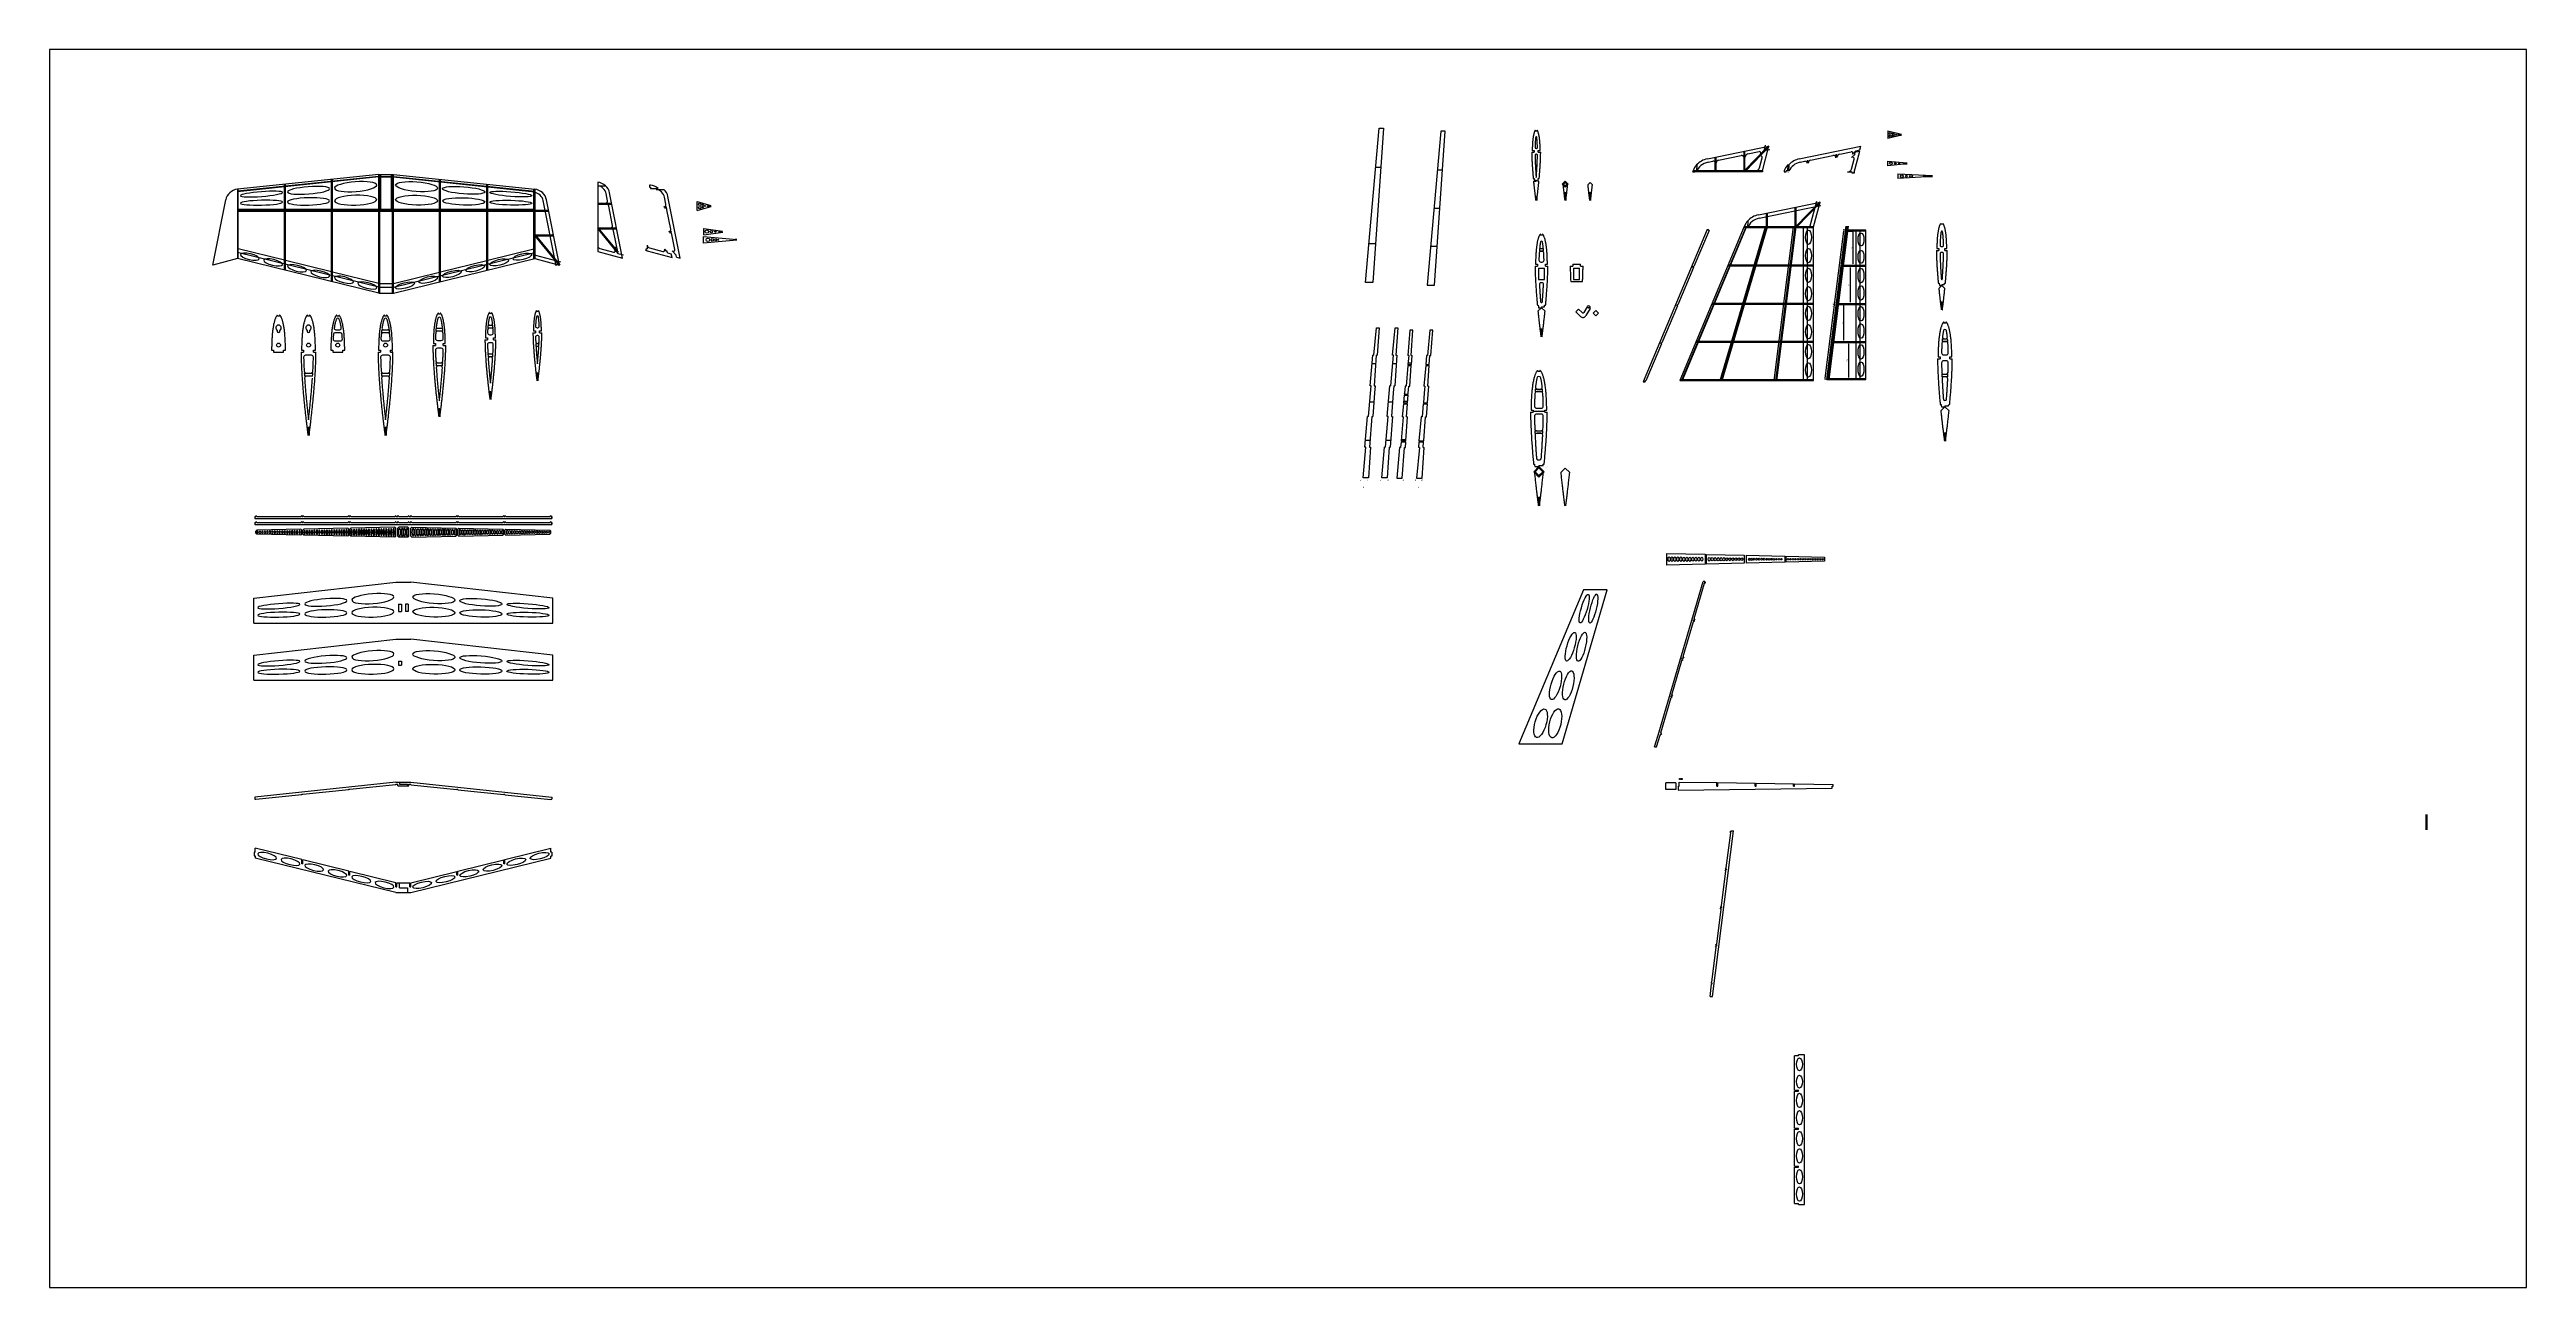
# Model space of a CAD drawing. Header units: millimetres. Extents: x 387 to 11444, y 601 to 6721.
# Drawn here: x 6444 to 11444, y 801 to 3301 of the extents above; entities that cross this region are included whole.
import ezdxf

# ---------------------------------------------------------------- set-up
doc = ezdxf.new("R2010")
doc.units = ezdxf.units.MM
doc.layers.add('1', color=115, linetype='Continuous', plot=False)
for name, color, linetype in [('1mm轻木', 3, 'Continuous'), ('2mm轻木', 150, 'Continuous'), ('2mm轻木层板', 2, 'Continuous'), ('4mm', 4, 'Continuous'), ('7', 7, 'Continuous'), ('椴木', 30, 'Continuous')]:
    doc.layers.add(name, color=color, linetype=linetype)
doc.styles.get("Standard").update_dxf_attribs({"font": 'arial.ttf'})
doc.dimstyles.new('ISO-25', dxfattribs={"dimtxt": 2.5, "dimasz": 2.5, "dimexe": 1.25, "dimexo": 0.625, "dimtad": 1, "dimtxsty": 'Standard', "dimcen": 2.5, "dimadec": 0, "dimazin": 0, "dimtfac": 1, "dimtmove": 0, "dimatfit": 3, "dimfxl": 1, "dimarcsym": 0})

# ---------------------------------------------------------------- blocks, each defined once
blk = doc.blocks.new('*D75')
at = {"color": 0, "lineweight": -2, "transparency": 16777216}
for p, q in [((10028.6, 2637.7), (10065.9, 2934.7)), ((10069.2, 2936.8), (10065, 2937.4)), ((10031.2, 2634.8), (10027, 2635.4))]:
    blk.add_line(p, q, dxfattribs=at)
at = {"color": 0, "transparency": 16777216}
for points in [[(10065.5, 2934.8), (10066.3, 2934.7), (10066.2, 2937.2)], [(10028.1, 2637.7), (10029, 2637.6), (10028.2, 2635.2)]]:
    blk.add_solid(points, dxfattribs=at)
at = {"layer": 'Defpoints', "color": 0, "transparency": 16777216}
for p in [(10066.2, 2937.2), (10069.8, 2936.7), (10031.8, 2634.7)]:
    blk.add_point(p, dxfattribs=at)
at = {"color": 0, "transparency": 16777216, "insert": (10045.1, 2786.5), "char_height": 2.5, "attachment_point": 5, "rotation": 82.8295}
blk.add_mtext('304,38', dxfattribs=at)
blk = doc.blocks.new('*D76')
at = {"color": 0, "lineweight": -2, "transparency": 16777216}
for p, q in [((10047.2, 2709.7), (10076.5, 2709.7)), ((10075.3, 2707.2), (10075.3, 2639.2)), ((10047.2, 2636.7), (10076.5, 2636.7))]:
    blk.add_line(p, q, dxfattribs=at)
at = {"color": 0, "transparency": 16777216}
for points in [[(10074.9, 2707.2), (10075.7, 2707.2), (10075.3, 2709.7)], [(10074.9, 2639.2), (10075.7, 2639.2), (10075.3, 2636.7)]]:
    blk.add_solid(points, dxfattribs=at)
at = {"layer": 'Defpoints', "color": 0, "transparency": 16777216}
for p in [(10046.5, 2709.7), (10046.5, 2636.7), (10075.3, 2636.7)]:
    blk.add_point(p, dxfattribs=at)
at = {"color": 0, "transparency": 16777216, "insert": (10073.4, 2673.2), "char_height": 2.5, "attachment_point": 5, "rotation": 90}
blk.add_mtext('73', dxfattribs=at)
blk = doc.blocks.new('*D77')
at = {"color": 0, "lineweight": -2, "transparency": 16777216}
for p, q in [((10056.8, 2786.7), (10066.7, 2786.7)), ((10065.4, 2784.2), (10065.4, 2714.2)), ((10056.8, 2711.7), (10066.7, 2711.7))]:
    blk.add_line(p, q, dxfattribs=at)
at = {"color": 0, "transparency": 16777216}
for points in [[(10065, 2784.2), (10065.9, 2784.2), (10065.4, 2786.7)], [(10065, 2714.2), (10065.9, 2714.2), (10065.4, 2711.7)]]:
    blk.add_solid(points, dxfattribs=at)
at = {"layer": 'Defpoints', "color": 0, "transparency": 16777216}
for p in [(10056.2, 2786.7), (10056.2, 2711.7), (10065.4, 2711.7)]:
    blk.add_point(p, dxfattribs=at)
at = {"color": 0, "transparency": 16777216, "insert": (10063.5, 2749.2), "char_height": 2.5, "attachment_point": 5, "rotation": 90}
blk.add_mtext('75', dxfattribs=at)
blk = doc.blocks.new('*D78')
at = {"color": 0, "lineweight": -2, "transparency": 16777216}
for p, q in [((10066.5, 2863.7), (10080.5, 2863.7)), ((10079.3, 2861.2), (10079.3, 2791.2)), ((10066.5, 2788.7), (10080.5, 2788.7))]:
    blk.add_line(p, q, dxfattribs=at)
at = {"color": 0, "transparency": 16777216}
for points in [[(10078.9, 2861.2), (10079.7, 2861.2), (10079.3, 2863.7)], [(10078.9, 2791.2), (10079.7, 2791.2), (10079.3, 2788.7)]]:
    blk.add_solid(points, dxfattribs=at)
at = {"layer": 'Defpoints', "color": 0, "transparency": 16777216}
for p in [(10065.9, 2863.7), (10065.9, 2788.7), (10079.3, 2788.7)]:
    blk.add_point(p, dxfattribs=at)
at = {"color": 0, "transparency": 16777216, "insert": (10077.4, 2826.2), "char_height": 2.5, "attachment_point": 5, "rotation": 90}
blk.add_mtext('75', dxfattribs=at)
blk = doc.blocks.new('*D79')
at = {"color": 0, "lineweight": -2, "transparency": 16777216}
for p, q in [((10075.2, 2934.7), (10085.8, 2934.7)), ((10084.6, 2932.2), (10084.6, 2868.2)), ((10075.2, 2865.7), (10085.8, 2865.7))]:
    blk.add_line(p, q, dxfattribs=at)
at = {"color": 0, "transparency": 16777216}
for points in [[(10084.2, 2932.2), (10085, 2932.2), (10084.6, 2934.7)], [(10084.2, 2868.2), (10085, 2868.2), (10084.6, 2865.7)]]:
    blk.add_solid(points, dxfattribs=at)
at = {"layer": 'Defpoints', "color": 0, "transparency": 16777216}
for p in [(10074.6, 2934.7), (10074.6, 2865.7), (10084.6, 2865.7)]:
    blk.add_point(p, dxfattribs=at)
at = {"color": 0, "transparency": 16777216, "insert": (10082.7, 2900.2), "char_height": 2.5, "attachment_point": 5, "rotation": 90}
blk.add_mtext('69', dxfattribs=at)

msp = doc.modelspace()

# ---------------------------------------------------------------- linework, layer by layer
for p, q in [((9100.939, 2831.167), (9128.516, 3142.392)), ((9137.206, 3142.392), (9115.739, 2831.167)), ((9128.516, 3142.392), (9137.206, 3142.392)), ((9252.462, 3136.525), (9224.885, 2825.782)), ((9239.685, 2825.782), (9261.152, 3136.525)), ((9261.152, 3136.525), (9252.462, 3136.525)), ((9790.69, 3080.642), (9915.065, 3106.373)), ((9901.668, 3056.373), (9915.065, 3106.373)), ((9904.512, 3094.032), (9908.304, 3108.185)), ((9121.577, 3064.084), (9131.805, 3064.084)), ((9245.523, 3058.338), (9255.751, 3058.338)), ((9761.906, 3056.941), (9760.829, 3054.373)), ((9901.668, 3054.373), (9760.829, 3054.373)), ((9901.668, 3056.373), (9761.668, 3056.373)), ((9792.108, 3073.787), (9801.857, 3075.804)), ((9806.668, 3076.799), (9808.668, 3077.213)), ((9813.452, 3078.203), (9858.655, 3087.555)), ((9864.668, 3088.799), (9866.668, 3089.212)), ((9872.25, 3090.367), (9895.137, 3095.102)), ((9896.01, 3062.303), (9901.516, 3082.854)), ((9904.673, 3097.075), (9916.483, 3099.518)), ((9238.674, 2981.154), (9250.419, 2981.154)), ((9893.816, 2967.535), (10018.191, 2993.266)), ((9895.234, 2960.68), (10019.609, 2986.411)), ((9998.032, 2945.077), (10011.429, 2995.077)), ((10004.794, 2943.266), (10018.191, 2993.266)), ((9107.878, 2909.475), (9121.14, 2909.475)), ((9231.824, 2903.969), (9245.086, 2903.969)), ((9865.032, 2943.833), (9734.794, 2633.266)), ((9869.032, 2943.833), (9738.794, 2633.266)), ((9870.032, 2943.833), (9739.794, 2633.266)), ((10004.794, 2941.266), (9863.955, 2941.266)), ((10004.794, 2943.266), (9864.794, 2943.266)), ((9984.794, 2633.266), (9984.794, 2943.266)), ((9992.794, 2633.266), (9992.794, 2943.266)), ((10004.794, 2633.266), (10004.794, 2943.266)), ((10110.843, 2934.743), (10074.585, 2934.743)), ((10110.843, 2936.743), (10074.837, 2936.743)), ((10090.843, 2634.743), (10090.843, 2936.743)), ((10098.843, 2634.743), (10098.843, 2936.743)), ((10110.843, 2634.743), (10110.843, 2936.743)), ((9831.664, 2864.266), (10004.794, 2864.266)), ((9832.503, 2866.266), (10004.794, 2866.266)), ((10065.905, 2863.743), (10110.843, 2863.743)), ((10066.156, 2865.743), (10110.843, 2865.743)), ((9115.739, 2831.167), (9100.939, 2831.167)), ((9224.885, 2825.782), (9239.685, 2825.782)), ((9799.374, 2787.266), (10004.794, 2787.266)), ((9800.213, 2789.266), (10004.794, 2789.266)), ((10056.217, 2786.743), (10110.843, 2786.743)), ((10056.469, 2788.743), (10110.843, 2788.743)), ((9767.084, 2710.266), (10004.794, 2710.266)), ((9767.923, 2712.266), (10004.794, 2712.266)), ((10046.53, 2709.743), (10110.843, 2709.743)), ((10046.782, 2711.743), (10110.843, 2711.743)), ((9114.112, 2667.276), (9121.084, 2667.276)), ((9155.829, 2667.276), (9162.828, 2667.276)), ((9186.525, 2668.604), (9193.523, 2668.604)), ((9178.733, 2603.102), (9186.779, 2603.102)), ((9178.91, 2605.102), (9186.922, 2605.102)), ((9734.794, 2633.266), (10004.794, 2633.266)), ((9735.632, 2635.266), (10004.794, 2635.266)), ((10031.843, 2634.743), (10110.843, 2634.743)), ((10032.095, 2636.743), (10110.843, 2636.743)), ((9109.236, 2589.972), (9117.523, 2589.972)), ((9147.005, 2589.972), (9155.266, 2589.972)), ((9177.701, 2591.3), (9185.962, 2591.3)), ((9438.825, 2571.016), (9462.433, 2571.016)), ((9100.412, 2512.668), (9109.962, 2512.668)), ((9142.13, 2512.668), (9151.705, 2512.668)), ((9172.825, 2513.996), (9182.401, 2513.996))]:
    msp.add_line(p, q)
for centre, radius, start, end in [((9798.794, 3041.472), 40, 138.151697, 157.249024), ((9798.794, 3041.472), 33, 101.688557, 157.249024), ((9798.794, 3041.472), 40, 101.688557, 138.151697), ((9901.919, 2928.364), 40, 138.151697, 157.249024), ((9901.919, 2928.364), 33, 101.688557, 157.249024), ((9901.919, 2928.364), 40, 101.688557, 138.151697)]:
    msp.add_arc(centre, radius, start, end)
at = {"layer": '1'}
for p, q in [((6444.162, 3301.333), (6444.162, 801.333)), ((11444.162, 3301.333), (6444.162, 3301.333)), ((11444.162, 801.333), (11444.162, 3301.333)), ((9734.674, 1829.293), (9736.674, 1827.293)), ((9739.76, 1829.388), (9737.76, 1827.388)), ((11241.468, 1725.698), (11241.468, 1756.421)), ((11243.468, 1725.698), (11243.468, 1756.421)), ((6444.162, 801.333), (11444.162, 801.333))]:
    msp.add_line(p, q, dxfattribs=at)
for points in [[(9734.674, 1829.293), (9736.674, 1829.293), (9736.674, 1827.293), (9734.674, 1827.293)], [(9737.76, 1829.388), (9739.76, 1829.388), (9739.76, 1827.388), (9737.76, 1827.388)]]:
    msp.add_lwpolyline(points, close=True, dxfattribs=at)
for centre, major_axis, ratio in [((9994.794, 2922.266), (0, 14.5), 0.4137931), ((10100.843, 2917.743), (0, 13), 0.46153846), ((9994.794, 2885.266), (0, 14.5), 0.4137931), ((9994.794, 2845.266), (0, 14.5), 0.4137931), ((10100.843, 2882.743), (0, 13), 0.46153846), ((10100.843, 2844.743), (0, 14.5), 0.4137931), ((9994.794, 2808.266), (0, 14.5), 0.4137931), ((10100.843, 2809.743), (0, 14.5), 0.4137931), ((9994.794, 2768.266), (0, 14.5), 0.4137931), ((10100.843, 2767.743), (0, 14.5), 0.4137931), ((9994.794, 2731.266), (0, 14.5), 0.4137931), ((9994.794, 2691.266), (0, 14.5), 0.4137931), ((10100.843, 2732.743), (0, 14.5), 0.4137931), ((10100.843, 2690.743), (0, 14.5), 0.4137931), ((9994.794, 2654.266), (0, 14.5), 0.4137931), ((10100.843, 2655.743), (0, 14.5), 0.4137931)]:
    msp.add_ellipse(centre, major_axis=major_axis, ratio=ratio, dxfattribs=at)
at = {"layer": '1mm轻木'}
for p, q in [((6856.428, 2193.532), (7143.428, 2225.587)), ((7143.428, 2225.587), (7173.428, 2225.587)), ((7460.428, 2193.532), (7173.428, 2225.587)), ((9540.835, 2210.151), (9410.416, 1899.151)), ((9497.478, 1899.151), (9588.772, 2210.151)), ((9588.772, 2210.151), (9540.835, 2210.151)), ((6856.428, 2143.14), (6856.428, 2193.532)), ((7148.428, 2181.14), (7154.428, 2181.14)), ((7148.428, 2181.14), (7148.428, 2166.64)), ((7148.428, 2166.64), (7154.428, 2166.64)), ((7154.428, 2181.14), (7154.428, 2166.64)), ((7168.428, 2181.14), (7162.428, 2181.14)), ((7162.428, 2181.14), (7162.428, 2166.64)), ((7168.428, 2166.64), (7162.428, 2166.64)), ((7168.428, 2181.14), (7168.428, 2166.64)), ((7460.428, 2143.14), (7460.428, 2193.532)), ((6856.428, 2143.14), (7460.428, 2143.14)), ((6856.428, 2078.325), (7143.428, 2110.379)), ((7143.428, 2110.379), (7173.428, 2110.379)), ((7460.428, 2078.325), (7173.428, 2110.379)), ((6856.428, 2027.933), (6856.428, 2078.325)), ((7148.428, 2065.933), (7154.428, 2065.933)), ((7148.428, 2065.933), (7148.428, 2057.933)), ((7148.428, 2057.933), (7154.428, 2057.933)), ((7154.428, 2065.933), (7154.428, 2057.933)), ((7460.428, 2027.933), (7460.428, 2078.325)), ((6856.428, 2027.933), (7460.428, 2027.933)), ((9410.416, 1899.151), (9497.478, 1899.151))]:
    msp.add_line(p, q, dxfattribs=at)
at = {"layer": '1mm轻木', "extrusion": (0, 0, -1)}
for centre, major_axis, ratio in [((7096.928, 2192.469), (42.5, 3.355), 0.22931744), ((6906.928, 2177.469), (42.5, 3.355), 0.1120353), ((6906.928, 2160.021), (42.5, 1.114), 0.11502625), ((7001.928, 2184.969), (42.5, 3.355), 0.16983489), ((7001.928, 2162.511), (42.5, 1.114), 0.1740619), ((7096.928, 2165.001), (42.5, 1.114), 0.23309755), ((6906.928, 2062.262), (42.5, 3.355), 0.1120353), ((6906.928, 2044.813), (42.5, 1.114), 0.11502625), ((7001.928, 2069.762), (42.5, 3.355), 0.16983489), ((7001.928, 2047.303), (42.5, 1.114), 0.1740619), ((7096.928, 2077.262), (42.5, 3.355), 0.22931744), ((7096.928, 2049.794), (42.5, 1.114), 0.23309755)]:
    msp.add_ellipse(centre, major_axis=major_axis, ratio=ratio, dxfattribs=at)
at = {"layer": '1mm轻木'}
for centre, major_axis, ratio in [((7219.928, 2192.469), (-42.5, 3.355), 0.22931744), ((9542.056, 2172.273), (-8.331, -28.82), 0.19760718), ((9560.478, 2172.273), (-7.061, -29.157), 0.20009262), ((7219.928, 2165.001), (-42.5, 1.114), 0.23309755), ((7314.928, 2184.969), (-42.5, 3.355), 0.16983489), ((7314.928, 2162.511), (-42.5, 1.114), 0.1740619), ((7409.928, 2177.469), (-42.5, 3.355), 0.1120353), ((7409.928, 2160.021), (-42.5, 1.114), 0.11502625), ((9514.798, 2095.273), (-8.331, -28.82), 0.25502512), ((9536.829, 2095.273), (-7.061, -29.157), 0.25823274), ((7219.928, 2077.262), (-42.5, 3.355), 0.22931744), ((7219.928, 2049.794), (-42.5, 1.114), 0.23309755), ((7314.928, 2069.762), (-42.5, 3.355), 0.16983489), ((7314.928, 2047.303), (-42.5, 1.114), 0.1740619), ((7409.928, 2062.262), (-42.5, 3.355), 0.1120353), ((7409.928, 2044.813), (-42.5, 1.114), 0.11502625), ((9484.251, 2017.273), (-8.331, -28.82), 0.31318874), ((9509.939, 2017.273), (-7.061, -29.157), 0.31712793), ((9483.655, 1940.719), (-7.061, -29.157), 0.37904339)]:
    msp.add_ellipse(centre, major_axis=major_axis, ratio=ratio, dxfattribs=at)
msp.add_ellipse((9454.124, 1940.719), major_axis=(8.331, 28.82), ratio=0.37433512, start_param=-3.14159265, end_param=3.14159265, dxfattribs=at)
at = {"layer": '2mm轻木'}
for p, q in [((9976.351, 3080.395), (10100.726, 3106.126)), ((10098.698, 3098.559), (10100.726, 3106.126)), ((10154.776, 3136.853), (10154.776, 3121.853)), ((10154.776, 3136.853), (10182.351, 3130.353)), ((10182.765, 3128.353), (10154.776, 3121.853)), ((10175.41, 3130.353), (10182.351, 3130.353)), ((10175.41, 3130.353), (10175.41, 3128.353)), ((10175.41, 3128.353), (10182.765, 3128.353)), ((9436.241, 3093.737), (9441.241, 3093.737)), ((9437.241, 3097.737), (9441.241, 3097.737)), ((9449.231, 3097.737), (9453.232, 3097.737)), ((9449.232, 3093.737), (9454.233, 3093.737)), ((9945.446, 3056.126), (9945.446, 3054.126)), ((9945.446, 3054.126), (9949.446, 3054.126)), ((9953.129, 3056.126), (9949.446, 3056.126)), ((9949.446, 3054.126), (9949.446, 3056.126)), ((9953.128, 3056.126), (9953.661, 3068.869)), ((9955.01, 3056.126), (9955.544, 3068.869)), ((9977.769, 3073.54), (9987.518, 3075.557)), ((9992.329, 3071.64), (9992.329, 3076.759)), ((9994.329, 3076.759), (9992.329, 3076.759)), ((9994.329, 3072.081), (9994.329, 3076.759)), ((9999.113, 3077.956), (10044.316, 3087.308)), ((10050.329, 3082.411), (10050.329, 3088.759)), ((10052.329, 3088.759), (10050.329, 3088.759)), ((10052.329, 3083.265), (10052.329, 3088.759)), ((10057.91, 3090.12), (10080.798, 3094.855)), ((10083.131, 3053.7), (10073.746, 3053.7)), ((10081.473, 3059.629), (10086.98, 3080.181)), ((10081.927, 3083.044), (10088.728, 3090.071)), ((10083.131, 3051.7), (10083.131, 3053.7)), ((10087.131, 3051.7), (10083.131, 3051.7)), ((10083.561, 3089.831), (10090.334, 3096.828)), ((10087.131, 3053.7), (10098.501, 3096.132)), ((10087.131, 3053.7), (10087.131, 3051.7)), ((10087.291, 3091.462), (10090.137, 3094.402)), ((10087.291, 3091.462), (10088.728, 3090.071)), ((10090.137, 3094.402), (10098.501, 3096.132)), ((10090.334, 3096.828), (10098.698, 3098.559)), ((10154.161, 3075.933), (10154.161, 3066.773)), ((10154.161, 3075.933), (10193.734, 3072.353)), ((10194.148, 3070.353), (10154.161, 3066.773)), ((10175.306, 3050.209), (10175.306, 3041.049)), ((10175.306, 3050.209), (10244.893, 3046.629)), ((10186.793, 3072.353), (10193.734, 3072.353)), ((10186.793, 3070.353), (10186.793, 3072.353)), ((10186.793, 3070.353), (10194.148, 3070.353)), ((7108.631, 3049.144), (6823.46, 3019.126)), ((7108.631, 3045.144), (6823.46, 3015.126)), ((7108.631, 3044.144), (6823.46, 3014.126)), ((6823.631, 3019.144), (6823.631, 2879.144)), ((6823.631, 3019.144), (6823.631, 2879.144)), ((6824.631, 2878.903), (6824.631, 3019.247)), ((6918.631, 2855.811), (6918.631, 3029.144)), ((6920.631, 2855.319), (6920.631, 3029.355)), ((7013.631, 2832.477), (7013.631, 3039.144)), ((7015.631, 2831.986), (7015.631, 3039.355)), ((7108.631, 2809.144), (7108.631, 3049.144)), ((7108.631, 3049.144), (7138.631, 3049.144)), ((7108.631, 3045.144), (7138.631, 3045.144)), ((7108.631, 3044.144), (7138.631, 3044.144)), ((7110.631, 2809.144), (7110.631, 3049.144)), ((7112.631, 2975.144), (7112.631, 3049.144)), ((7134.631, 2975.144), (7134.631, 3049.144)), ((7136.631, 2809.144), (7136.631, 3049.144)), ((7138.631, 2809.144), (7138.631, 3049.144)), ((7138.631, 3049.144), (7423.631, 3019.144)), ((7138.631, 3045.144), (7423.631, 3015.144)), ((7138.631, 3044.144), (7423.631, 3014.144)), ((7231.631, 2831.986), (7231.631, 3039.523)), ((7233.631, 2832.477), (7233.631, 3039.316)), ((7326.631, 2855.319), (7326.631, 3029.696)), ((7328.631, 2855.811), (7328.631, 3029.489)), ((7421.631, 2878.903), (7421.631, 3019.247)), ((7423.631, 3019.144), (7423.631, 2879.144)), ((7550.884, 3033.246), (7550.884, 2893.246)), ((7550.884, 3026.202), (7566.6, 3026.202)), ((7570.716, 2996.024), (7567.894, 3010.261)), ((7600.884, 2879.849), (7574.76, 3011.622)), ((7656.989, 3027.596), (7654.989, 3027.596)), ((7654.989, 3027.596), (7654.989, 3023.596)), ((7654.989, 3023.596), (7656.989, 3023.596)), ((7656.989, 3023.596), (7656.989, 3020.551)), ((7656.989, 3020.551), (7672.705, 3020.551)), ((7668.61, 3018.902), (7684.326, 3018.902)), ((7688.443, 2988.724), (7685.62, 3002.962)), ((7717.093, 2880.203), (7692.487, 3004.323)), ((9439.266, 3040.737), (9441.266, 3040.737)), ((9439.74, 3035.737), (9445.236, 3035.737)), ((9441.548, 3037.737), (9445.236, 3037.737)), ((9444.236, 3004.737), (9446.236, 3004.737)), ((9444.236, 3004.737), (9444.236, 2996.66)), ((9446.236, 3004.737), (9446.236, 2996.655)), ((9448.732, 3035.737), (9450.732, 3035.737)), ((9449.207, 3040.737), (9451.207, 3040.737)), ((9503.903, 3035.737), (9497.755, 3029.59)), ((9497.755, 3029.59), (9503.904, 3023.442)), ((9505.317, 3034.323), (9499.169, 3028.176)), ((9499.169, 3031.004), (9505.318, 3024.856)), ((9502.488, 3034.323), (9508.637, 3028.175)), ((9508.637, 3031.003), (9502.489, 3024.856)), ((9502.903, 3012.737), (9504.903, 3012.737)), ((9502.903, 3012.737), (9502.903, 2996.66)), ((9503.903, 3035.737), (9510.051, 3029.589)), ((9510.051, 3029.589), (9503.904, 3023.442)), ((9504.903, 3012.737), (9504.903, 2996.655)), ((9553.889, 3032.909), (9549.156, 3028.176)), ((9552.889, 3012.737), (9554.889, 3012.737)), ((9552.889, 3012.737), (9552.889, 2996.66)), ((9553.889, 3032.909), (9558.623, 3028.175)), ((9554.889, 3012.737), (9554.889, 2996.655)), ((10244.893, 3044.629), (10175.306, 3041.049)), ((10226.893, 3046.629), (10244.893, 3046.629)), ((10226.893, 3046.629), (10226.893, 3044.629)), ((10226.893, 3044.629), (10244.893, 3044.629)), ((6773.631, 2865.746), (6799.754, 2997.52)), ((6823.631, 2979.144), (7423.631, 2979.144)), ((6823.631, 2977.144), (7423.631, 2977.144)), ((6823.631, 2975.144), (7423.631, 2975.144)), ((7423.631, 2977.144), (7451.547, 2977.144)), ((7423.631, 2976.144), (7444.609, 2976.144)), ((7423.631, 2975.144), (7451.943, 2975.144)), ((7466.764, 2864.385), (7440.641, 2996.159)), ((7473.631, 2865.746), (7447.507, 2997.52)), ((7550.884, 2991.246), (7578.8, 2991.246)), ((7550.884, 2990.246), (7571.862, 2990.246)), ((7550.884, 2989.246), (7579.196, 2989.246)), ((7572.06, 2989.246), (7571.663, 2991.246)), ((7580.629, 2946.024), (7572.858, 2985.218)), ((7684.519, 2983.947), (7689.39, 2983.947)), ((7685.68, 2981.947), (7689.786, 2981.947)), ((7689.786, 2981.947), (7689.39, 2983.947)), ((7698.355, 2938.724), (7690.585, 2977.919)), ((7751.448, 2976.286), (7751.448, 2994.324)), ((7751.448, 2994.324), (7779.364, 2986.305)), ((7751.448, 2976.286), (7779.76, 2984.305)), ((7772.624, 2984.305), (7772.228, 2986.305)), ((7772.228, 2986.305), (7779.364, 2986.305)), ((7772.624, 2984.305), (7779.76, 2984.305)), ((7422.86, 2925.506), (7472.86, 2865.109)), ((7423.631, 2927.144), (7461.459, 2927.144)), ((7423.631, 2926.144), (7454.521, 2926.144)), ((7423.631, 2926.144), (7473.631, 2865.746)), ((7423.631, 2925.144), (7461.855, 2925.144)), ((7424.401, 2926.782), (7474.401, 2866.384)), ((7550.113, 2939.608), (7591.506, 2889.608)), ((7550.884, 2941.246), (7588.712, 2941.246)), ((7550.884, 2940.246), (7581.774, 2940.246)), ((7550.884, 2940.246), (7590.225, 2892.724)), ((7550.884, 2939.246), (7589.108, 2939.246)), ((7551.654, 2940.884), (7592.186, 2891.923)), ((7581.972, 2939.246), (7581.576, 2941.246)), ((7591.83, 2889.522), (7582.771, 2935.218)), ((7650.753, 2906.479), (7650.753, 2898.628)), ((7655.2, 2900.684), (7682.29, 2893.425)), ((7694.431, 2933.947), (7699.302, 2933.947)), ((7695.592, 2931.947), (7699.698, 2931.947)), ((7699.698, 2931.947), (7699.302, 2933.947)), ((7706.513, 2897.572), (7700.497, 2927.919)), ((7764.042, 2910.446), (7764.042, 2923.563)), ((7764.042, 2923.563), (7831.74, 2918.004)), ((7831.74, 2916.004), (7764.042, 2910.446)), ((7765.042, 2940.216), (7802.87, 2934.658)), ((7765.042, 2927.1), (7765.042, 2940.216)), ((7765.042, 2927.1), (7803.267, 2932.658)), ((7796.131, 2932.658), (7795.734, 2934.658)), ((7795.734, 2934.658), (7802.87, 2934.658)), ((7796.131, 2932.658), (7803.267, 2932.658)), ((7827.74, 2918.004), (7827.74, 2916.004)), ((7831.74, 2918.004), (7827.74, 2918.004)), ((7831.74, 2916.004), (7827.74, 2916.004)), ((6823.631, 2879.144), (6773.631, 2865.746)), ((7108.631, 2821.144), (6823.631, 2891.144)), ((7108.631, 2809.144), (6823.631, 2879.144)), ((6918.631, 2875.811), (6824.631, 2898.898)), ((7013.631, 2852.477), (6920.631, 2875.319)), ((7108.631, 2829.144), (7015.631, 2851.986)), ((7138.631, 2821.144), (7423.631, 2891.144)), ((7138.631, 2809.144), (7423.631, 2879.144)), ((7138.631, 2829.144), (7231.631, 2851.986)), ((7233.631, 2852.477), (7326.631, 2875.319)), ((7328.631, 2875.811), (7421.631, 2898.653)), ((7423.631, 2879.144), (7473.631, 2865.746)), ((7425.442, 2885.905), (7475.442, 2872.508)), ((7550.884, 2893.246), (7600.884, 2879.849)), ((7555.331, 2899.301), (7582.421, 2892.043)), ((7589.519, 2892.009), (7591.033, 2893.541)), ((7591.506, 2889.608), (7602.695, 2886.61)), ((7648.753, 2894.628), (7648.753, 2898.628)), ((7648.753, 2898.628), (7650.753, 2898.628)), ((7650.753, 2894.628), (7648.753, 2894.628)), ((7650.753, 2894.628), (7700.753, 2881.231)), ((7685.377, 2898.236), (7689.388, 2893.391)), ((7689.388, 2893.391), (7690.902, 2894.923)), ((7691.699, 2890.904), (7690.902, 2894.923)), ((7691.699, 2890.904), (7699.236, 2888.884)), ((7700.753, 2881.231), (7699.236, 2888.884)), ((7701.259, 2895.076), (7708.818, 2885.946)), ((7709.556, 2882.222), (7708.818, 2885.946)), ((7709.556, 2882.222), (7717.093, 2880.203)), ((9442.934, 2864.012), (9447.934, 2864.012)), ((9443.933, 2868.012), (9447.933, 2868.012)), ((9449.831, 2860.012), (9449.831, 2837.012)), ((9449.831, 2860.012), (9461.831, 2860.012)), ((9451.52, 2894.244), (9460.142, 2894.244)), ((9451.955, 2899.244), (9459.707, 2899.244)), ((9461.831, 2837.012), (9461.831, 2860.012)), ((9463.73, 2868.012), (9467.73, 2868.012)), ((9463.731, 2864.012), (9468.731, 2864.012)), ((10253.049, 2895.594), (10258.049, 2895.594)), ((10254.048, 2899.594), (10258.048, 2899.594)), ((10269.943, 2899.594), (10273.944, 2899.594)), ((10269.944, 2895.594), (10274.944, 2895.594)), ((7108.631, 2821.144), (7138.631, 2821.144)), ((7108.631, 2809.144), (7138.631, 2809.144)), ((7110.631, 2829.144), (7136.631, 2829.144)), ((9449.831, 2837.012), (9461.831, 2837.012)), ((10256.833, 2829.594), (10258.833, 2829.594)), ((10263.996, 2824.594), (10257.916, 2818.513)), ((10259.309, 2824.594), (10263.996, 2824.594)), ((10263.996, 2826.594), (10268.875, 2826.594)), ((10263.996, 2824.594), (10270.077, 2818.512)), ((10269.159, 2829.594), (10271.159, 2829.594)), ((9447.476, 2785.012), (9449.476, 2785.012)), ((9455.831, 2780.012), (9448.669, 2772.849)), ((9449.954, 2780.012), (9455.831, 2780.012)), ((9455.007, 2790.762), (9456.654, 2790.762)), ((9455.831, 2782.012), (9461.902, 2782.012)), ((9455.831, 2780.012), (9462.996, 2772.848)), ((9462.187, 2785.012), (9464.187, 2785.012)), ((9565.722, 2774.208), (9560.236, 2768.722)), ((9560.236, 2768.722), (9565.723, 2763.236)), ((9565.722, 2774.208), (9571.209, 2768.722)), ((9571.209, 2768.722), (9565.723, 2763.236)), ((10262.996, 2791.844), (10264.996, 2791.844)), ((10262.996, 2791.844), (10262.996, 2775.441)), ((10264.996, 2791.844), (10264.996, 2775.433)), ((7218.02, 2703.937), (7223.02, 2703.937)), ((7219.019, 2707.937), (7223.019, 2707.937)), ((7239.037, 2707.937), (7243.037, 2707.937)), ((7239.037, 2703.937), (7244.037, 2703.937)), ((7323.131, 2715.259), (7328.131, 2715.259)), ((7324.13, 2719.259), (7328.13, 2719.259)), ((7340.167, 2719.259), (7344.167, 2719.259)), ((7340.167, 2715.259), (7345.167, 2715.259)), ((7420.024, 2729.484), (7425.024, 2729.484)), ((7421.024, 2733.484), (7425.024, 2733.484)), ((7433.015, 2733.484), (7437.015, 2733.484)), ((7433.016, 2729.484), (7438.016, 2729.484)), ((9117.599, 2684.355), (9122.495, 2739.6)), ((9122.495, 2739.6), (9128.288, 2739.6)), ((9128.288, 2739.6), (9124.313, 2684.355)), ((9155.335, 2684.355), (9160.23, 2739.6)), ((9160.23, 2739.6), (9166.031, 2739.6)), ((9166.031, 2739.6), (9162.056, 2684.355)), ((9190.394, 2734.529), (9185.91, 2683.688)), ((9196.261, 2734.529), (9190.394, 2734.529)), ((9192.592, 2683.688), (9196.261, 2734.529)), ((9230.393, 2734.529), (9225.882, 2683.69)), ((9236.26, 2734.529), (9230.393, 2734.529)), ((9232.565, 2683.69), (9236.26, 2734.529)), ((9454.831, 2737.512), (9456.831, 2737.512)), ((9454.831, 2737.512), (9454.831, 2720.79)), ((9456.831, 2737.512), (9456.831, 2720.79)), ((10264.496, 2711.838), (10276.045, 2711.838)), ((10264.929, 2716.838), (10275.611, 2716.838)), ((6951.951, 2689.867), (6956.951, 2689.867)), ((6952.949, 2693.867), (6956.949, 2693.867)), ((6976.947, 2693.867), (6980.947, 2693.867)), ((6976.948, 2689.867), (6981.948, 2689.867)), ((7107.41, 2689.867), (7112.41, 2689.867)), ((7108.408, 2693.867), (7112.408, 2693.867)), ((7132.406, 2693.867), (7136.406, 2693.867)), ((7132.407, 2689.867), (7137.407, 2689.867)), ((9110.098, 2622.355), (9115.592, 2684.355)), ((9117.599, 2684.355), (9115.592, 2684.355)), ((9122.313, 2684.355), (9117.853, 2622.355)), ((9122.313, 2684.355), (9124.313, 2684.355)), ((9151.849, 2622.355), (9157.343, 2684.355)), ((9157.343, 2684.355), (9155.335, 2684.355)), ((9164.056, 2684.355), (9159.596, 2622.355)), ((9162.056, 2684.355), (9164.056, 2684.355)), ((9186.074, 2663.303), (9182.414, 2621.688)), ((9187.91, 2683.688), (9185.91, 2683.688)), ((9186.074, 2663.303), (9193.099, 2663.303)), ((9187.91, 2683.688), (9186.252, 2665.303)), ((9186.252, 2665.303), (9193.208, 2665.303)), ((9190.131, 2621.688), (9193.099, 2663.303)), ((9192.592, 2683.688), (9194.592, 2683.688)), ((9193.208, 2665.303), (9194.592, 2683.688)), ((9222.073, 2663.303), (9218.381, 2621.69)), ((9222.073, 2663.303), (9229.096, 2663.303)), ((9223.882, 2683.69), (9222.251, 2665.303)), ((9222.251, 2665.303), (9229.24, 2665.303)), ((9225.882, 2683.69), (9223.882, 2683.69)), ((9226.099, 2621.69), (9229.096, 2663.303)), ((9229.24, 2665.303), (9230.595, 2683.69)), ((9230.595, 2683.69), (9232.565, 2683.69)), ((10255.422, 2676.682), (10260.422, 2676.682)), ((10256.421, 2680.682), (10260.421, 2680.682)), ((10280.119, 2680.682), (10284.119, 2680.682)), ((10280.119, 2676.682), (10285.119, 2676.682)), ((7333.148, 2610.685), (7335.148, 2610.685)), ((7333.148, 2610.685), (7333.148, 2594.269)), ((7335.148, 2610.685), (7335.148, 2594.263)), ((7428.019, 2648.484), (7430.019, 2648.484)), ((7428.019, 2648.484), (7428.019, 2632.407)), ((7430.019, 2648.484), (7430.019, 2632.402)), ((9106.612, 2560.355), (9112.106, 2622.355)), ((9112.106, 2622.355), (9110.098, 2622.355)), ((9118.818, 2607.972), (9115.392, 2560.355)), ((9117.853, 2622.355), (9119.853, 2622.355)), ((9119.853, 2622.355), (9118.818, 2607.972)), ((9144.347, 2560.355), (9149.841, 2622.355)), ((9151.849, 2622.355), (9149.841, 2622.355)), ((9156.561, 2607.972), (9153.135, 2560.355)), ((9157.596, 2622.355), (9156.561, 2607.972)), ((9157.596, 2622.355), (9159.596, 2622.355)), ((9178.733, 2603.102), (9177.402, 2588.102)), ((9179.087, 2607.094), (9178.91, 2605.102)), ((9180.381, 2621.683), (9179.087, 2607.094)), ((9182.414, 2621.688), (9180.414, 2621.688)), ((9185.704, 2588.102), (9186.779, 2603.102)), ((9186.922, 2605.102), (9187.065, 2607.094)), ((9187.065, 2607.094), (9188.131, 2621.688)), ((9188.131, 2621.688), (9190.131, 2621.688)), ((9219.085, 2607.086), (9217.401, 2588.102)), ((9220.381, 2621.69), (9218.381, 2621.69)), ((9220.381, 2621.683), (9219.085, 2607.086)), ((9225.679, 2588.102), (9228.13, 2621.69)), ((9226.099, 2621.69), (9228.13, 2621.69)), ((9442.968, 2610.516), (9458.286, 2610.516)), ((9443.4, 2615.516), (9457.854, 2615.516)), ((7230.028, 2576.15), (7232.028, 2576.15)), ((7230.028, 2576.15), (7230.028, 2559.41)), ((7232.028, 2576.15), (7232.028, 2559.41)), ((9099.11, 2498.355), (9104.604, 2560.355)), ((9106.612, 2560.355), (9104.604, 2560.355)), ((9113.392, 2560.355), (9108.932, 2498.355)), ((9113.392, 2560.355), (9115.392, 2560.355)), ((9140.861, 2498.355), (9146.355, 2560.355)), ((9146.355, 2560.355), (9144.347, 2560.355)), ((9155.135, 2560.355), (9150.675, 2498.355)), ((9153.135, 2560.355), (9155.135, 2560.355)), ((9176.881, 2559.69), (9172.552, 2510.901)), ((9177.225, 2586.102), (9174.881, 2559.69)), ((9176.881, 2559.69), (9174.881, 2559.69)), ((9177.225, 2586.102), (9185.56, 2586.102)), ((9177.402, 2588.102), (9185.704, 2588.102)), ((9182.085, 2510.901), (9185.633, 2559.69)), ((9183.633, 2559.69), (9185.56, 2586.102)), ((9183.633, 2559.69), (9185.633, 2559.69)), ((9212.88, 2559.69), (9208.551, 2510.901)), ((9214.88, 2559.69), (9212.88, 2559.69)), ((9217.224, 2586.102), (9214.88, 2559.69)), ((9217.224, 2586.102), (9225.568, 2586.102)), ((9217.401, 2588.102), (9225.679, 2588.102)), ((9218.118, 2510.901), (9221.664, 2559.69)), ((9221.664, 2559.69), (9223.664, 2559.69)), ((9223.664, 2559.69), (9225.568, 2586.102)), ((9433.83, 2569.016), (9438.83, 2569.016)), ((9434.829, 2573.016), (9438.829, 2573.016)), ((9462.428, 2573.016), (9466.428, 2573.016)), ((9462.428, 2569.016), (9467.428, 2569.016)), ((10260.723, 2584.682), (10262.723, 2584.682)), ((10270.269, 2579.682), (10262.024, 2571.436)), ((10263.201, 2579.682), (10270.269, 2579.682)), ((10270.269, 2581.682), (10277.531, 2581.682)), ((10270.269, 2579.682), (10278.517, 2571.434)), ((10277.816, 2584.682), (10279.816, 2584.682)), ((6965.948, 2538.867), (6967.948, 2538.867)), ((6965.948, 2538.867), (6965.948, 2521.816)), ((6967.948, 2538.867), (6967.948, 2521.81)), ((7121.407, 2538.867), (7123.407, 2538.867)), ((7121.407, 2538.867), (7121.407, 2521.816)), ((7123.407, 2538.867), (7123.407, 2521.81)), ((9172.375, 2508.901), (9171.38, 2497.69)), ((9172.375, 2508.901), (9181.98, 2508.901)), ((9172.552, 2510.901), (9182.085, 2510.901)), ((9181.167, 2497.69), (9181.98, 2508.901)), ((9208.374, 2508.901), (9207.379, 2497.69)), ((9208.374, 2508.901), (9218.007, 2508.901)), ((9208.551, 2510.901), (9218.118, 2510.901)), ((9217.166, 2497.69), (9218.007, 2508.901)), ((9442.505, 2531.516), (9458.748, 2531.516)), ((9442.72, 2526.516), (9458.533, 2526.516)), ((10269.269, 2527.432), (10271.269, 2527.432)), ((10269.269, 2527.432), (10269.269, 2510.403)), ((10271.269, 2527.432), (10271.269, 2510.399)), ((9095.625, 2436.355), (9101.118, 2498.355)), ((9101.118, 2498.355), (9099.11, 2498.355)), ((9110.932, 2498.355), (9106.472, 2436.355)), ((9108.932, 2498.355), (9110.932, 2498.355)), ((9133.36, 2436.355), (9138.854, 2498.355)), ((9140.861, 2498.355), (9138.854, 2498.355)), ((9148.675, 2498.355), (9144.215, 2436.355)), ((9148.675, 2498.355), (9150.675, 2498.355)), ((9169.38, 2497.69), (9163.869, 2435.691)), ((9171.38, 2497.69), (9169.38, 2497.69)), ((9174.657, 2435.691), (9179.167, 2497.69)), ((9179.167, 2497.69), (9181.167, 2497.69)), ((9209.379, 2497.69), (9203.878, 2435.69)), ((9209.379, 2497.69), (9207.379, 2497.69)), ((9214.666, 2435.69), (9219.197, 2497.69)), ((9217.166, 2497.69), (9219.197, 2497.69)), ((9439.889, 2464.016), (9441.889, 2464.016)), ((9450.628, 2459.016), (9440.162, 2448.55)), ((9452.042, 2457.602), (9441.576, 2447.136)), ((9442.369, 2459.016), (9450.628, 2459.016)), ((9448.781, 2473.016), (9452.472, 2473.016)), ((9449.214, 2457.602), (9459.71, 2447.105)), ((9450.628, 2461.016), (9459.08, 2461.016)), ((9450.628, 2459.016), (9461.124, 2448.519)), ((9459.366, 2464.016), (9461.366, 2464.016)), ((9503.734, 2456.187), (9494.682, 2447.136)), ((9503.734, 2456.187), (9512.816, 2447.105)), ((9106.472, 2436.355), (9095.625, 2436.355)), ((9144.215, 2436.355), (9133.36, 2436.355)), ((9163.869, 2435.691), (9174.657, 2435.691)), ((9203.878, 2435.69), (9214.666, 2435.69)), ((9440.162, 2448.55), (9450.659, 2438.054)), ((9441.576, 2449.964), (9452.073, 2439.468)), ((9459.71, 2449.934), (9449.244, 2439.468)), ((9461.124, 2448.519), (9450.659, 2438.054)), ((9449.628, 2397.016), (9451.628, 2397.016)), ((9449.628, 2397.016), (9449.628, 2379.686)), ((9451.628, 2397.016), (9451.628, 2379.672)), ((6860.428, 2328.564), (6862.471, 2330.607)), ((6860.428, 2324.476), (6860.428, 2328.564)), ((6860.428, 2324.476), (6862.471, 2322.433)), ((6951.428, 2332.481), (6862.471, 2330.607)), ((6951.428, 2320.56), (6862.471, 2322.433)), ((6953.428, 2330.523), (6951.428, 2332.481)), ((6953.428, 2322.517), (6951.428, 2320.56)), ((6953.428, 2322.517), (6953.428, 2330.523)), ((6955.428, 2330.565), (6957.471, 2332.608)), ((6955.428, 2322.475), (6955.428, 2330.565)), ((6955.428, 2322.475), (6957.471, 2320.432)), ((7046.428, 2334.481), (6957.471, 2332.608)), ((7046.428, 2318.559), (6957.471, 2320.432)), ((7048.428, 2332.523), (7046.428, 2334.481)), ((7048.428, 2320.517), (7046.428, 2318.559)), ((7048.428, 2320.517), (7048.428, 2332.523)), ((7050.428, 2332.565), (7052.471, 2334.608)), ((7050.428, 2320.475), (7050.428, 2332.565)), ((7050.428, 2320.475), (7052.471, 2318.432)), ((7141.428, 2336.482), (7052.471, 2334.608)), ((7141.428, 2316.559), (7052.471, 2318.432)), ((7143.428, 2334.524), (7141.428, 2336.482)), ((7143.428, 2318.517), (7141.428, 2316.559)), ((7143.428, 2318.517), (7143.428, 2334.524)), ((7147.428, 2334.524), (7149.428, 2336.524)), ((7147.428, 2318.517), (7147.428, 2334.524)), ((7147.428, 2318.517), (7149.428, 2316.517)), ((7167.428, 2336.524), (7149.428, 2336.524)), ((7167.428, 2316.517), (7149.428, 2316.517)), ((7169.428, 2334.524), (7167.428, 2336.524)), ((7169.428, 2318.517), (7167.428, 2316.517)), ((7169.428, 2318.517), (7169.428, 2334.524)), ((7173.428, 2334.524), (7175.428, 2336.482)), ((7173.428, 2318.517), (7173.428, 2334.524)), ((7173.428, 2318.517), (7175.428, 2316.559)), ((7175.428, 2336.482), (7264.385, 2334.608)), ((7175.428, 2316.559), (7264.385, 2318.432)), ((7266.428, 2332.565), (7264.385, 2334.608)), ((7266.428, 2320.475), (7264.385, 2318.432)), ((7266.428, 2320.475), (7266.428, 2332.565)), ((7268.428, 2332.523), (7270.428, 2334.481)), ((7268.428, 2320.517), (7268.428, 2332.523)), ((7268.428, 2320.517), (7270.428, 2318.559)), ((7270.428, 2334.481), (7359.385, 2332.608)), ((7270.428, 2318.559), (7359.385, 2320.432)), ((7361.428, 2330.565), (7359.385, 2332.608)), ((7361.428, 2322.475), (7359.385, 2320.432)), ((7361.428, 2322.475), (7361.428, 2330.565)), ((7363.428, 2330.523), (7365.428, 2332.481)), ((7363.428, 2322.517), (7363.428, 2330.523)), ((7363.428, 2322.517), (7365.428, 2320.56)), ((7365.428, 2332.481), (7454.385, 2330.607)), ((7365.428, 2320.56), (7454.385, 2322.433)), ((7456.428, 2328.564), (7454.385, 2330.607)), ((7456.428, 2324.476), (7454.385, 2322.433)), ((7456.428, 2324.476), (7456.428, 2328.564)), ((9708.218, 2283.802), (9708.218, 2260.195)), ((9708.218, 2283.802), (9786.467, 2281.889)), ((9786.467, 2262.108), (9708.218, 2260.195)), ((9786.467, 2281.889), (9786.467, 2262.108)), ((9788.467, 2281.84), (9864.716, 2279.975)), ((9788.467, 2281.84), (9788.467, 2262.157)), ((9864.716, 2264.022), (9788.467, 2262.157)), ((9864.716, 2279.975), (9864.716, 2264.022)), ((9868.716, 2279.877), (9946.965, 2277.963)), ((9868.716, 2279.877), (9868.716, 2264.12)), ((9946.965, 2266.034), (9868.716, 2264.12)), ((9946.965, 2277.963), (9946.965, 2266.034)), ((9948.965, 2277.914), (10027.214, 2276.001)), ((9948.965, 2277.914), (9948.965, 2266.083)), ((10027.214, 2267.996), (9948.965, 2266.083)), ((10027.214, 2276.001), (10027.214, 2267.996)), ((9706.977, 1806.989), (9706.977, 1820.408)), ((9726.977, 1820.408), (9706.977, 1820.408)), ((9726.977, 1806.989), (9706.977, 1806.989)), ((9726.977, 1820.408), (9726.977, 1806.989)), ((9731.977, 1813.699), (9733.977, 1813.699)), ((9731.977, 1813.699), (9731.977, 1805.44)), ((9731.977, 1805.44), (10042.405, 1809.981)), ((9733.977, 1813.699), (9733.977, 1821.928)), ((9733.977, 1821.928), (9809.584, 1820.822)), ((9809.584, 1813.699), (9809.584, 1820.822)), ((9809.584, 1813.699), (9811.584, 1813.699)), ((9811.584, 1813.699), (9811.584, 1820.793)), ((9811.584, 1820.793), (9887.199, 1819.687)), ((9887.199, 1813.699), (9887.199, 1819.687)), ((9887.199, 1813.699), (9889.199, 1813.699)), ((9889.199, 1813.699), (9889.199, 1819.658)), ((9889.199, 1819.658), (9964.798, 1818.552)), ((9964.798, 1813.699), (9964.798, 1818.552)), ((9964.798, 1813.699), (9966.798, 1813.699)), ((9966.798, 1813.699), (9966.798, 1818.522)), ((9966.798, 1818.522), (10044.421, 1817.387)), ((10042.405, 1813.699), (10044.421, 1813.699)), ((10042.405, 1809.981), (10042.405, 1813.699)), ((10044.421, 1813.699), (10044.421, 1817.387)), ((9801.18, 1388.926), (9843.301, 1723.73)), ((9828.841, 1648.533), (9837.776, 1719.56)), ((9838.301, 1721.73), (9836.019, 1721.73)), ((9837.776, 1719.56), (9836.019, 1721.73)), ((9838.301, 1723.73), (9838.301, 1721.73)), ((9838.301, 1723.73), (9843.301, 1723.73)), ((6857.428, 1680.55), (6857.428, 1672.918)), ((6859.428, 1680.55), (6857.428, 1680.55)), ((6857.428, 1672.918), (6859.428, 1672.918)), ((6859.428, 1680.55), (6859.428, 1688.427)), ((6953.428, 1665.339), (6859.428, 1688.427)), ((6859.428, 1672.918), (6859.428, 1668.427)), ((7143.428, 1598.672), (6859.428, 1668.427)), ((6953.428, 1657.094), (6953.428, 1665.339)), ((6955.428, 1657.094), (6953.428, 1657.094)), ((6955.428, 1657.094), (6955.428, 1664.848)), ((7048.428, 1642.006), (6955.428, 1664.848)), ((7173.428, 1598.672), (7456.428, 1668.181)), ((7268.428, 1642.006), (7361.428, 1664.848)), ((7361.428, 1657.094), (7361.428, 1664.848)), ((7363.428, 1657.094), (7361.428, 1657.094)), ((7363.428, 1665.339), (7456.428, 1688.181)), ((7363.428, 1665.339), (7456.428, 1688.181)), ((7363.428, 1657.094), (7363.428, 1665.339)), ((7456.428, 1680.427), (7456.428, 1688.181)), ((7458.428, 1680.427), (7456.428, 1680.427)), ((7456.428, 1668.181), (7456.428, 1672.427)), ((7458.428, 1672.427), (7456.428, 1672.427)), ((7458.428, 1680.427), (7458.428, 1672.427)), ((7048.428, 1633.76), (7048.428, 1642.006)), ((7050.428, 1633.76), (7048.428, 1633.76)), ((7050.428, 1633.76), (7050.428, 1641.515)), ((7143.428, 1618.672), (7050.428, 1641.515)), ((7143.428, 1610.672), (7143.428, 1618.672)), ((7143.428, 1610.672), (7145.428, 1610.672)), ((7145.428, 1610.672), (7145.428, 1618.672)), ((7145.428, 1618.672), (7171.428, 1618.672)), ((7150.428, 1608.672), (7150.428, 1618.672)), ((7150.428, 1608.672), (7166.428, 1608.672)), ((7166.428, 1608.672), (7166.428, 1598.672)), ((7171.428, 1610.672), (7171.428, 1618.672)), ((7171.428, 1610.672), (7173.428, 1610.672)), ((7173.428, 1618.672), (7266.428, 1641.515)), ((7173.428, 1610.672), (7173.428, 1618.672)), ((7266.428, 1633.76), (7266.428, 1641.515)), ((7268.428, 1633.76), (7266.428, 1633.76)), ((7268.428, 1633.76), (7268.428, 1642.006)), ((9819.199, 1571.897), (9828.089, 1642.56)), ((9828.614, 1644.73), (9826.332, 1644.73)), ((9828.089, 1642.56), (9826.332, 1644.73)), ((9828.841, 1648.533), (9826.614, 1646.73)), ((9828.614, 1646.73), (9826.614, 1646.73)), ((9828.614, 1646.73), (9828.614, 1644.73)), ((7143.428, 1598.672), (7173.428, 1598.672)), ((9809.498, 1494.788), (9818.402, 1565.56)), ((9818.927, 1567.73), (9816.644, 1567.73)), ((9818.402, 1565.56), (9816.644, 1567.73)), ((9819.199, 1571.897), (9816.93, 1569.73)), ((9818.927, 1569.73), (9816.93, 1569.73)), ((9818.927, 1569.73), (9818.927, 1567.73)), ((9799.84, 1418.018), (9808.715, 1488.56)), ((9809.24, 1490.73), (9806.957, 1490.73)), ((9808.715, 1488.56), (9806.957, 1490.73)), ((9809.498, 1494.788), (9807.242, 1492.73)), ((9809.24, 1492.73), (9807.242, 1492.73)), ((9809.24, 1492.73), (9809.24, 1490.73)), ((9796.18, 1388.926), (9799.301, 1413.73)), ((9797.553, 1415.73), (9799.84, 1418.018)), ((9799.553, 1415.73), (9797.553, 1415.73)), ((9799.301, 1413.73), (9799.553, 1413.73)), ((9799.553, 1415.73), (9799.553, 1413.73)), ((9796.18, 1388.926), (9801.18, 1388.926)), ((9966.672, 1200.001), (9966.672, 1269.001)), ((9974.672, 1269.001), (9966.672, 1269.001)), ((9974.672, 1269.001), (9974.672, 1271.001)), ((9986.672, 1271.001), (9974.672, 1271.001)), ((9986.672, 969.001), (9986.672, 1271.001)), ((9966.672, 1200.001), (9974.672, 1200.001)), ((9974.672, 1198.001), (9974.672, 1200.001)), ((9966.672, 1198.001), (9974.672, 1198.001)), ((9966.672, 1123.001), (9966.672, 1198.001)), ((9966.672, 1123.001), (9974.672, 1123.001)), ((9966.672, 1121.001), (9974.672, 1121.001)), ((9966.672, 1046.001), (9966.672, 1121.001)), ((9974.672, 1121.001), (9974.672, 1123.001)), ((9966.672, 1046.001), (9974.672, 1046.001)), ((9966.672, 1044.001), (9974.672, 1044.001)), ((9966.672, 971.001), (9966.672, 1044.001)), ((9974.672, 1044.001), (9974.672, 1046.001)), ((9966.672, 971.001), (9974.672, 971.001)), ((9974.672, 969.001), (9974.672, 971.001)), ((9974.672, 969.001), (9986.672, 969.001))]:
    msp.add_line(p, q, dxfattribs=at)
at = {"layer": '2mm轻木', "linetype": 'Continuous'}
for points in [[(9443.236, 3138.317), (9443.023, 3138.009), (9442.757, 3137.581), (9442.509, 3137.136), (9442.245, 3136.615), (9441.999, 3136.082), (9441.741, 3135.472), (9441.501, 3134.852), (9441.251, 3134.153), (9441.017, 3133.45), (9440.779, 3132.669), (9440.555, 3131.883), (9440.328, 3131.021), (9440.115, 3130.154), (9439.901, 3129.216), (9439.701, 3128.273), (9439.5, 3127.257), (9439.313, 3126.24), (9439.129, 3125.153), (9438.957, 3124.063), (9438.788, 3122.905), (9438.63, 3121.747), (9438.477, 3120.523), (9438.337, 3119.298), (9438.201, 3118.011), (9438.076, 3116.722), (9437.959, 3115.375), (9437.851, 3114.025), (9437.75, 3112.62), (9437.66, 3111.214), (9437.577, 3109.756), (9437.505, 3108.296), (9437.439, 3106.787), (9437.384, 3105.277), (9437.338, 3103.722), (9437.3, 3102.165), (9437.27, 3100.565), (9437.25, 3098.967), (9437.241, 3097.737)], [(9453.232, 3097.737), (9453.223, 3098.968), (9453.203, 3100.566), (9453.173, 3102.165), (9453.136, 3103.722), (9453.088, 3105.277), (9453.033, 3106.787), (9452.969, 3108.296), (9452.895, 3109.756), (9452.813, 3111.214), (9452.722, 3112.62), (9452.622, 3114.025), (9452.515, 3115.374), (9452.396, 3116.722), (9452.272, 3118.011), (9452.137, 3119.298), (9451.995, 3120.523), (9451.842, 3121.748), (9451.686, 3122.906), (9451.516, 3124.063), (9451.344, 3125.152), (9451.159, 3126.24), (9450.972, 3127.258), (9450.772, 3128.273), (9450.573, 3129.215), (9450.357, 3130.154), (9450.145, 3131.021), (9449.918, 3131.883), (9449.695, 3132.669), (9449.455, 3133.45), (9449.222, 3134.154), (9448.973, 3134.852), (9448.733, 3135.472), (9448.475, 3136.082), (9448.229, 3136.614), (9447.963, 3137.136), (9447.716, 3137.581), (9447.45, 3138.009), (9447.236, 3138.317)], [(9436.241, 3093.737), (9436.251, 3092.332), (9436.272, 3090.624), (9436.301, 3088.914), (9436.337, 3087.177), (9436.38, 3085.44), (9436.431, 3083.68), (9436.49, 3081.921), (9436.554, 3080.142), (9436.626, 3078.364), (9436.704, 3076.57), (9436.788, 3074.778), (9436.88, 3072.973), (9436.976, 3071.17), (9437.076, 3069.36), (9437.184, 3067.549), (9437.295, 3065.737), (9437.412, 3063.925), (9437.534, 3062.115), (9437.66, 3060.304), (9437.789, 3058.501), (9437.922, 3056.697), (9438.059, 3054.904), (9438.2, 3053.11), (9438.342, 3051.331), (9438.489, 3049.554), (9438.638, 3047.794), (9438.789, 3046.035), (9438.944, 3044.298), (9439.1, 3042.561), (9439.256, 3040.851), (9439.266, 3040.737)], [(9441.241, 3097.737), (9441.238, 3097.311), (9441.235, 3095.692), (9441.239, 3094.036), (9441.241, 3093.737)], [(9445.387, 3043.237), (9445.399, 3043.391), (9445.484, 3044.516), (9445.568, 3045.643), (9445.65, 3046.782), (9445.732, 3047.923), (9445.813, 3049.07), (9445.893, 3050.219), (9445.972, 3051.371), (9446.05, 3052.53), (9446.128, 3053.693), (9446.204, 3054.854), (9446.278, 3056.023), (9446.353, 3057.191), (9446.425, 3058.36), (9446.496, 3059.535), (9446.566, 3060.706), (9446.633, 3061.881), (9446.701, 3063.06), (9446.766, 3064.234), (9446.829, 3065.411), (9446.892, 3066.589), (9446.951, 3067.763), (9447.009, 3068.941), (9447.066, 3070.117), (9447.121, 3071.289), (9447.173, 3072.461), (9447.224, 3073.634), (9447.273, 3074.801), (9447.319, 3075.966), (9447.364, 3077.13), (9447.405, 3078.289), (9447.446, 3079.447), (9447.483, 3080.6), (9447.519, 3081.75), (9447.551, 3082.893), (9447.581, 3084.034), (9447.609, 3085.171), (9447.634, 3086.301), (9447.657, 3087.424), (9447.661, 3087.703)], [(9449.232, 3093.737), (9449.235, 3094.036), (9449.239, 3095.689), (9449.235, 3097.308), (9449.231, 3097.737)], [(9451.207, 3040.737), (9451.218, 3040.851), (9451.374, 3042.561), (9451.53, 3044.298), (9451.683, 3046.035), (9451.835, 3047.794), (9451.983, 3049.554), (9452.13, 3051.331), (9452.274, 3053.11), (9452.414, 3054.904), (9452.55, 3056.697), (9452.685, 3058.501), (9452.814, 3060.304), (9452.94, 3062.115), (9453.06, 3063.925), (9453.177, 3065.737), (9453.29, 3067.549), (9453.396, 3069.36), (9453.498, 3071.17), (9453.594, 3072.973), (9453.684, 3074.778), (9453.768, 3076.57), (9453.848, 3078.364), (9453.918, 3080.142), (9453.984, 3081.921), (9454.041, 3083.68), (9454.092, 3085.44), (9454.137, 3087.177), (9454.173, 3088.914), (9454.202, 3090.624), (9454.223, 3092.332), (9454.233, 3093.737)], [(9439.736, 3035.785), (9439.898, 3034.141), (9440.061, 3032.497), (9440.223, 3030.894), (9440.387, 3029.289), (9440.55, 3027.726), (9440.714, 3026.164), (9440.876, 3024.648), (9441.039, 3023.133), (9441.2, 3021.666), (9441.362, 3020.2), (9441.519, 3018.787), (9441.68, 3017.374), (9441.834, 3016.017), (9441.992, 3014.661), (9442.143, 3013.365), (9442.296, 3012.067), (9442.443, 3010.833), (9442.592, 3009.598), (9442.733, 3008.43), (9442.877, 3007.261), (9443.012, 3006.162), (9443.15, 3005.061), (9443.279, 3004.032), (9443.409, 3003.001), (9443.531, 3002.046), (9443.654, 3001.09), (9443.769, 3000.208), (9443.883, 2999.328), (9443.988, 2998.525), (9444.095, 2997.721), (9444.191, 2996.998), (9444.236, 2996.66)], [(9441.266, 3040.737), (9441.415, 3039.142), (9441.548, 3037.737)], [(9445.236, 3037.737), (9445.236, 3035.737)], [(9446.236, 2996.655), (9446.282, 2996.998), (9446.378, 2997.721), (9446.484, 2998.525), (9446.589, 2999.328), (9446.705, 3000.208), (9446.819, 3001.09), (9446.942, 3002.046), (9447.065, 3003.001), (9447.194, 3004.032), (9447.324, 3005.061), (9447.461, 3006.162), (9447.597, 3007.261), (9447.74, 3008.43), (9447.882, 3009.598), (9448.031, 3010.833), (9448.178, 3012.067), (9448.331, 3013.365), (9448.482, 3014.661), (9448.638, 3016.017), (9448.794, 3017.374), (9448.953, 3018.787), (9449.112, 3020.2), (9449.274, 3021.666), (9449.435, 3023.133), (9449.598, 3024.648), (9449.759, 3026.164), (9449.924, 3027.726), (9450.086, 3029.289), (9450.251, 3030.894), (9450.413, 3032.497), (9450.576, 3034.141), (9450.732, 3035.737)], [(9448.732, 3035.737), (9448.737, 3035.785), (9448.899, 3037.464), (9449.058, 3039.142), (9449.207, 3040.737)], [(9498.905, 3030.74), (9499.053, 3029.289), (9499.217, 3027.726), (9499.38, 3026.164), (9499.542, 3024.648), (9499.706, 3023.133), (9499.866, 3021.666), (9500.028, 3020.2), (9500.186, 3018.787), (9500.346, 3017.374), (9500.501, 3016.017), (9500.658, 3014.661), (9500.81, 3013.365), (9500.963, 3012.067), (9501.11, 3010.833), (9501.258, 3009.598), (9501.399, 3008.43), (9501.543, 3007.261), (9501.678, 3006.162), (9501.816, 3005.061), (9501.945, 3004.032), (9502.076, 3003.001), (9502.197, 3002.046), (9502.32, 3001.09), (9502.436, 3000.208), (9502.55, 2999.328), (9502.655, 2998.525), (9502.761, 2997.721), (9502.857, 2996.998), (9502.903, 2996.66)], [(9504.903, 2996.655), (9504.948, 2996.998), (9505.044, 2997.721), (9505.151, 2998.525), (9505.256, 2999.328), (9505.371, 3000.208), (9505.485, 3001.09), (9505.608, 3002.046), (9505.731, 3003.001), (9505.86, 3004.032), (9505.991, 3005.061), (9506.127, 3006.162), (9506.264, 3007.261), (9506.406, 3008.43), (9506.549, 3009.598), (9506.697, 3010.833), (9506.844, 3012.067), (9506.997, 3013.365), (9507.149, 3014.661), (9507.305, 3016.017), (9507.461, 3017.374), (9507.62, 3018.787), (9507.779, 3020.2), (9507.941, 3021.666), (9508.101, 3023.133), (9508.265, 3024.648), (9508.425, 3026.164), (9508.59, 3027.726), (9508.752, 3029.289), (9508.901, 3030.739)], [(9549.156, 3028.176), (9549.203, 3027.726), (9549.366, 3026.164), (9549.528, 3024.648), (9549.692, 3023.133), (9549.852, 3021.666), (9550.014, 3020.2), (9550.172, 3018.787), (9550.332, 3017.374), (9550.487, 3016.017), (9550.644, 3014.661), (9550.796, 3013.365), (9550.949, 3012.067), (9551.096, 3010.833), (9551.244, 3009.598), (9551.385, 3008.43), (9551.529, 3007.261), (9551.664, 3006.162), (9551.802, 3005.061), (9551.931, 3004.032), (9552.062, 3003.001), (9552.183, 3002.046), (9552.306, 3001.09), (9552.422, 3000.208), (9552.536, 2999.328), (9552.641, 2998.525), (9552.747, 2997.721), (9552.843, 2996.998), (9552.889, 2996.66)], [(9554.889, 2996.655), (9554.934, 2996.998), (9555.03, 2997.721), (9555.137, 2998.525), (9555.242, 2999.328), (9555.357, 3000.208), (9555.471, 3001.09), (9555.594, 3002.046), (9555.717, 3003.001), (9555.846, 3004.032), (9555.977, 3005.061), (9556.113, 3006.162), (9556.25, 3007.261), (9556.392, 3008.43), (9556.535, 3009.598), (9556.683, 3010.833), (9556.83, 3012.067), (9556.983, 3013.365), (9557.135, 3014.661), (9557.291, 3016.017), (9557.447, 3017.374), (9557.606, 3018.787), (9557.765, 3020.2), (9557.927, 3021.666), (9558.087, 3023.133), (9558.251, 3024.648), (9558.411, 3026.164), (9558.576, 3027.726), (9558.623, 3028.175)], [(10261.996, 2950.265), (10261.754, 2949.999), (10261.428, 2949.584), (10261.122, 2949.143), (10260.793, 2948.613), (10260.486, 2948.063), (10260.162, 2947.422), (10259.859, 2946.767), (10259.543, 2946.019), (10259.248, 2945.258), (10258.942, 2944.403), (10258.656, 2943.542), (10258.365, 2942.589), (10258.091, 2941.628), (10257.815, 2940.576), (10257.554, 2939.517), (10257.293, 2938.372), (10257.05, 2937.222), (10256.804, 2935.983), (10256.577, 2934.743), (10256.352, 2933.417), (10256.142, 2932.089), (10255.936, 2930.678), (10255.744, 2929.266), (10255.557, 2927.775), (10255.387, 2926.283), (10255.222, 2924.715), (10255.069, 2923.145), (10254.926, 2921.504), (10254.795, 2919.86), (10254.671, 2918.148), (10254.562, 2916.436), (10254.461, 2914.661), (10254.373, 2912.883), (10254.293, 2911.046), (10254.226, 2909.207), (10254.17, 2907.314), (10254.124, 2905.418), (10254.088, 2903.471), (10254.062, 2901.525), (10254.048, 2899.594)], [(10273.944, 2899.594), (10273.929, 2901.526), (10273.906, 2903.471), (10273.869, 2905.418), (10273.824, 2907.313), (10273.766, 2909.207), (10273.698, 2911.046), (10273.62, 2912.883), (10273.531, 2914.661), (10273.431, 2916.436), (10273.32, 2918.148), (10273.199, 2919.86), (10273.068, 2921.503), (10272.923, 2923.145), (10272.772, 2924.715), (10272.607, 2926.282), (10272.435, 2927.775), (10272.248, 2929.267), (10272.058, 2930.678), (10271.851, 2932.089), (10271.641, 2933.417), (10271.415, 2934.742), (10271.188, 2935.984), (10270.944, 2937.222), (10270.701, 2938.371), (10270.438, 2939.517), (10270.179, 2940.576), (10269.901, 2941.628), (10269.629, 2942.589), (10269.336, 2943.543), (10269.051, 2944.404), (10268.745, 2945.258), (10268.451, 2946.019), (10268.135, 2946.767), (10267.832, 2947.421), (10267.506, 2948.063), (10267.2, 2948.613), (10266.87, 2949.142), (10266.564, 2949.584), (10266.237, 2950), (10265.996, 2950.267)], [(9453.831, 2928.652), (9453.799, 2928.627), (9453.417, 2928.265), (9453.055, 2927.865), (9452.663, 2927.368), (9452.297, 2926.84), (9451.905, 2926.208), (9451.539, 2925.553), (9451.155, 2924.792), (9450.795, 2924.015), (9450.42, 2923.128), (9450.071, 2922.228), (9449.71, 2921.216), (9449.371, 2920.198), (9449.027, 2919.071), (9448.703, 2917.935), (9448.377, 2916.693), (9448.069, 2915.442), (9447.761, 2914.091), (9447.474, 2912.733), (9447.184, 2911.272), (9446.916, 2909.808), (9446.651, 2908.245), (9446.403, 2906.677), (9446.16, 2905.013), (9445.933, 2903.349), (9445.713, 2901.59), (9445.512, 2899.83), (9445.317, 2897.981), (9445.138, 2896.13), (9444.969, 2894.195), (9444.814, 2892.257), (9444.669, 2890.24), (9444.54, 2888.222), (9444.42, 2886.128), (9444.317, 2884.033), (9444.223, 2881.867), (9444.144, 2879.7), (9444.077, 2877.469), (9444.024, 2875.234), (9443.981, 2872.939), (9443.951, 2870.646), (9443.934, 2868.295), (9443.933, 2868.012)], [(9467.73, 2868.012), (9467.729, 2868.295), (9467.712, 2870.647), (9467.684, 2872.939), (9467.641, 2875.234), (9467.588, 2877.468), (9467.519, 2879.7), (9467.44, 2881.868), (9467.348, 2884.032), (9467.243, 2886.128), (9467.125, 2888.222), (9466.994, 2890.24), (9466.851, 2892.258), (9466.696, 2894.195), (9466.525, 2896.13), (9466.348, 2897.982), (9466.153, 2899.83), (9465.95, 2901.589), (9465.73, 2903.349), (9465.505, 2905.014), (9465.262, 2906.677), (9465.014, 2908.244), (9464.747, 2909.808), (9464.479, 2911.272), (9464.191, 2912.734), (9463.904, 2914.09), (9463.594, 2915.442), (9463.288, 2916.693), (9462.959, 2917.935), (9462.638, 2919.071), (9462.292, 2920.198), (9461.955, 2921.217), (9461.594, 2922.228), (9461.245, 2923.128), (9460.87, 2924.015), (9460.511, 2924.791), (9460.123, 2925.554), (9459.76, 2926.208), (9459.367, 2926.839), (9459, 2927.368), (9458.607, 2927.866), (9458.248, 2928.265), (9457.864, 2928.627), (9457.831, 2928.653)], [(9442.934, 2864.012), (9442.936, 2863.538), (9442.953, 2861.132), (9442.983, 2858.683), (9443.024, 2856.232), (9443.075, 2853.742), (9443.138, 2851.253), (9443.211, 2848.731), (9443.295, 2846.209), (9443.387, 2843.659), (9443.49, 2841.111), (9443.602, 2838.54), (9443.723, 2835.97), (9443.854, 2833.384), (9443.991, 2830.8), (9444.135, 2828.205), (9444.29, 2825.61), (9444.449, 2823.012), (9444.617, 2820.415), (9444.791, 2817.82), (9444.972, 2815.225), (9445.157, 2812.641), (9445.348, 2810.054), (9445.544, 2807.485), (9445.746, 2804.914), (9445.95, 2802.364), (9446.161, 2799.816), (9446.374, 2797.294), (9446.591, 2794.772), (9446.812, 2792.282), (9447.036, 2789.793), (9447.259, 2787.342), (9447.476, 2785.012)], [(9447.933, 2868.012), (9447.929, 2865.946), (9447.934, 2864.012)], [(9451.955, 2899.244), (9451.927, 2898.963), (9451.825, 2897.868), (9451.724, 2896.749), (9451.628, 2895.622), (9451.538, 2894.471), (9451.52, 2894.244)], [(9460.142, 2894.244), (9460.125, 2894.471), (9460.033, 2895.622), (9459.939, 2896.753), (9459.839, 2897.864), (9459.734, 2898.963), (9459.707, 2899.244)], [(9463.731, 2864.012), (9463.736, 2865.943), (9463.73, 2868.012)], [(9464.187, 2785.012), (9464.406, 2787.342), (9464.629, 2789.793), (9464.853, 2792.282), (9465.072, 2794.772), (9465.289, 2797.294), (9465.502, 2799.816), (9465.713, 2802.364), (9465.919, 2804.914), (9466.119, 2807.485), (9466.315, 2810.054), (9466.508, 2812.641), (9466.693, 2815.225), (9466.874, 2817.82), (9467.046, 2820.415), (9467.214, 2823.012), (9467.375, 2825.61), (9467.527, 2828.205), (9467.674, 2830.8), (9467.811, 2833.384), (9467.94, 2835.97), (9468.061, 2838.54), (9468.175, 2841.111), (9468.276, 2843.659), (9468.37, 2846.209), (9468.452, 2848.731), (9468.525, 2851.253), (9468.59, 2853.742), (9468.641, 2856.232), (9468.682, 2858.683), (9468.712, 2861.132), (9468.729, 2863.538), (9468.731, 2864.012)], [(10253.049, 2895.594), (10253.049, 2895.493), (10253.064, 2893.451), (10253.09, 2891.372), (10253.124, 2889.292), (10253.168, 2887.178), (10253.221, 2885.065), (10253.283, 2882.924), (10253.354, 2880.783), (10253.433, 2878.619), (10253.52, 2876.456), (10253.615, 2874.274), (10253.717, 2872.093), (10253.829, 2869.897), (10253.946, 2867.704), (10254.068, 2865.501), (10254.199, 2863.298), (10254.334, 2861.094), (10254.477, 2858.889), (10254.624, 2856.686), (10254.778, 2854.483), (10254.935, 2852.29), (10255.097, 2850.094), (10255.263, 2847.913), (10255.435, 2845.731), (10255.608, 2843.566), (10255.787, 2841.404), (10255.968, 2839.263), (10256.152, 2837.122), (10256.34, 2835.009), (10256.53, 2832.895), (10256.72, 2830.815), (10256.833, 2829.594)], [(10258.048, 2899.594), (10258.048, 2899.512), (10258.044, 2897.537), (10258.049, 2895.594)], [(10264.915, 2837.292), (10264.925, 2837.412), (10265.022, 2838.705), (10265.118, 2840.001), (10265.213, 2841.31), (10265.307, 2842.621), (10265.4, 2843.939), (10265.492, 2845.26), (10265.583, 2846.584), (10265.673, 2847.916), (10265.762, 2849.252), (10265.849, 2850.586), (10265.935, 2851.93), (10266.021, 2853.272), (10266.103, 2854.616), (10266.186, 2855.966), (10266.266, 2857.312), (10266.343, 2858.664), (10266.42, 2860.018), (10266.496, 2861.368), (10266.568, 2862.721), (10266.64, 2864.075), (10266.708, 2865.425), (10266.775, 2866.779), (10266.84, 2868.13), (10266.904, 2869.478), (10266.964, 2870.825), (10267.022, 2872.173), (10267.078, 2873.515), (10267.131, 2874.855), (10267.183, 2876.193), (10267.231, 2877.526), (10267.277, 2878.857), (10267.32, 2880.183), (10267.361, 2881.506), (10267.398, 2882.82), (10267.432, 2884.132), (10267.465, 2885.439), (10267.494, 2886.739), (10267.52, 2888.031), (10267.537, 2889.05)], [(10269.944, 2895.594), (10269.949, 2897.535), (10269.944, 2899.51), (10269.943, 2899.594)], [(10271.159, 2829.594), (10271.274, 2830.815), (10271.464, 2832.895), (10271.654, 2835.009), (10271.84, 2837.122), (10272.024, 2839.263), (10272.205, 2841.404), (10272.384, 2843.566), (10272.559, 2845.731), (10272.728, 2847.913), (10272.895, 2850.094), (10273.059, 2852.29), (10273.216, 2854.483), (10273.369, 2856.686), (10273.515, 2858.889), (10273.657, 2861.094), (10273.794, 2863.298), (10273.924, 2865.501), (10274.048, 2867.704), (10274.165, 2869.897), (10274.274, 2872.093), (10274.376, 2874.274), (10274.473, 2876.456), (10274.559, 2878.619), (10274.639, 2880.783), (10274.709, 2882.924), (10274.771, 2885.065), (10274.825, 2887.178), (10274.869, 2889.292), (10274.904, 2891.372), (10274.929, 2893.451), (10274.944, 2895.493), (10274.944, 2895.594)], [(9457.65, 2791.678), (9457.877, 2794.375), (9457.994, 2795.914), (9458.108, 2797.457), (9458.22, 2799.014), (9458.332, 2800.574), (9458.443, 2802.141), (9458.553, 2803.714), (9458.661, 2805.29), (9458.767, 2806.874), (9458.874, 2808.463), (9458.978, 2810.052), (9459.08, 2811.651), (9459.182, 2813.248), (9459.28, 2814.848), (9459.378, 2816.454), (9459.474, 2818.056), (9459.565, 2819.664), (9459.657, 2821.276), (9459.747, 2822.882), (9459.833, 2824.493), (9459.918, 2826.105), (9459.97, 2827.128)], [(10257.916, 2818.513), (10258.096, 2816.748), (10258.295, 2814.846), (10258.493, 2812.946), (10258.691, 2811.101), (10258.889, 2809.258), (10259.085, 2807.473), (10259.282, 2805.69), (10259.473, 2803.971), (10259.669, 2802.252), (10259.857, 2800.6), (10260.048, 2798.95), (10260.233, 2797.374), (10260.419, 2795.795), (10260.598, 2794.293), (10260.778, 2792.791), (10260.95, 2791.369), (10261.125, 2789.948), (10261.289, 2788.61), (10261.457, 2787.27), (10261.614, 2786.018), (10261.773, 2784.765), (10261.921, 2783.602), (10262.07, 2782.44), (10262.211, 2781.367), (10262.35, 2780.295), (10262.477, 2779.319), (10262.607, 2778.341), (10262.724, 2777.461), (10262.842, 2776.58), (10262.948, 2775.798), (10262.996, 2775.441)], [(10258.833, 2829.594), (10258.913, 2828.736), (10259.106, 2826.694), (10259.304, 2824.652), (10259.309, 2824.594)], [(10263.996, 2826.594), (10263.996, 2824.594)], [(10264.996, 2775.433), (10265.045, 2775.798), (10265.151, 2776.58), (10265.268, 2777.461), (10265.385, 2778.341), (10265.514, 2779.319), (10265.642, 2780.295), (10265.782, 2781.367), (10265.921, 2782.44), (10266.071, 2783.602), (10266.22, 2784.765), (10266.377, 2786.018), (10266.536, 2787.27), (10266.702, 2788.61), (10266.868, 2789.948), (10267.042, 2791.369), (10267.215, 2792.791), (10267.396, 2794.293), (10267.575, 2795.795), (10267.761, 2797.374), (10267.945, 2798.95), (10268.135, 2800.6), (10268.325, 2802.252), (10268.518, 2803.971), (10268.712, 2805.69), (10268.909, 2807.473), (10269.104, 2809.258), (10269.303, 2811.101), (10269.498, 2812.946), (10269.699, 2814.846), (10269.896, 2816.748), (10270.077, 2818.512)], [(10268.875, 2826.594), (10268.885, 2826.694), (10269.079, 2828.736), (10269.159, 2829.594)], [(6964.948, 2765.163), (6964.899, 2765.131), (6964.478, 2764.798), (6964.023, 2764.368), (6963.595, 2763.894), (6963.132, 2763.308), (6962.702, 2762.686), (6962.242, 2761.945), (6961.814, 2761.178), (6961.363, 2760.287), (6960.943, 2759.378), (6960.505, 2758.342), (6960.098, 2757.291), (6959.676, 2756.111), (6959.281, 2754.924), (6958.88, 2753.609), (6958.503, 2752.286), (6958.122, 2750.838), (6957.764, 2749.382), (6957.405, 2747.808), (6957.07, 2746.227), (6956.733, 2744.525), (6956.42, 2742.821), (6956.112, 2741.001), (6955.824, 2739.177), (6955.541, 2737.24), (6955.277, 2735.303), (6955.021, 2733.256), (6954.787, 2731.208), (6954.56, 2729.057), (6954.351, 2726.903), (6954.155, 2724.652), (6953.975, 2722.397), (6953.806, 2720.05), (6953.656, 2717.702), (6953.517, 2715.267), (6953.397, 2712.829), (6953.287, 2710.31), (6953.195, 2707.789), (6953.118, 2705.193), (6953.055, 2702.594), (6953.005, 2699.924), (6952.97, 2697.257), (6952.951, 2694.523), (6952.949, 2693.867)], [(6980.947, 2693.867), (6980.946, 2694.522), (6980.926, 2697.258), (6980.893, 2699.924), (6980.843, 2702.594), (6980.781, 2705.193), (6980.701, 2707.789), (6980.609, 2710.31), (6980.502, 2712.829), (6980.379, 2715.267), (6980.242, 2717.702), (6980.09, 2720.05), (6979.923, 2722.397), (6979.744, 2724.651), (6979.545, 2726.903), (6979.338, 2729.057), (6979.112, 2731.208), (6978.875, 2733.255), (6978.619, 2735.304), (6978.358, 2737.241), (6978.074, 2739.177), (6977.786, 2741), (6977.476, 2742.821), (6977.163, 2744.526), (6976.828, 2746.227), (6976.494, 2747.807), (6976.132, 2749.382), (6975.776, 2750.838), (6975.393, 2752.286), (6975.019, 2753.609), (6974.615, 2754.924), (6974.222, 2756.112), (6973.801, 2757.291), (6973.394, 2758.342), (6972.956, 2759.378), (6972.536, 2760.286), (6972.082, 2761.178), (6971.656, 2761.945), (6971.195, 2762.685), (6970.764, 2763.308), (6970.3, 2763.895), (6969.875, 2764.368), (6969.418, 2764.798), (6968.999, 2765.131), (6968.948, 2765.164)], [(7120.407, 2765.163), (7120.358, 2765.131), (7119.937, 2764.798), (7119.483, 2764.368), (7119.054, 2763.894), (7118.592, 2763.308), (7118.161, 2762.686), (7117.701, 2761.945), (7117.273, 2761.178), (7116.822, 2760.287), (7116.402, 2759.378), (7115.964, 2758.342), (7115.557, 2757.291), (7115.135, 2756.111), (7114.74, 2754.924), (7114.339, 2753.609), (7113.962, 2752.286), (7113.581, 2750.838), (7113.223, 2749.382), (7112.864, 2747.808), (7112.529, 2746.227), (7112.192, 2744.525), (7111.879, 2742.821), (7111.571, 2741.001), (7111.283, 2739.177), (7111, 2737.24), (7110.736, 2735.303), (7110.48, 2733.256), (7110.246, 2731.208), (7110.02, 2729.057), (7109.81, 2726.903), (7109.614, 2724.652), (7109.434, 2722.397), (7109.265, 2720.05), (7109.115, 2717.702), (7108.976, 2715.267), (7108.856, 2712.829), (7108.746, 2710.31), (7108.654, 2707.789), (7108.577, 2705.193), (7108.514, 2702.594), (7108.464, 2699.924), (7108.43, 2697.257), (7108.41, 2694.523), (7108.408, 2693.867)], [(7136.406, 2693.867), (7136.405, 2694.522), (7136.385, 2697.258), (7136.352, 2699.924), (7136.302, 2702.594), (7136.24, 2705.193), (7136.16, 2707.789), (7136.068, 2710.31), (7135.961, 2712.829), (7135.838, 2715.267), (7135.701, 2717.702), (7135.549, 2720.05), (7135.382, 2722.397), (7135.203, 2724.651), (7135.004, 2726.903), (7134.797, 2729.057), (7134.571, 2731.208), (7134.334, 2733.255), (7134.078, 2735.304), (7133.817, 2737.241), (7133.533, 2739.177), (7133.245, 2741), (7132.935, 2742.821), (7132.622, 2744.526), (7132.287, 2746.227), (7131.953, 2747.807), (7131.592, 2749.382), (7131.235, 2750.838), (7130.853, 2752.286), (7130.478, 2753.609), (7130.074, 2754.924), (7129.681, 2756.112), (7129.26, 2757.291), (7128.853, 2758.342), (7128.415, 2759.378), (7127.995, 2760.286), (7127.542, 2761.178), (7127.115, 2761.945), (7126.654, 2762.685), (7126.223, 2763.308), (7125.76, 2763.895), (7125.334, 2764.368), (7124.877, 2764.798), (7124.458, 2765.131), (7124.407, 2765.164)], [(7229.028, 2769.138), (7228.972, 2769.094), (7228.586, 2768.728), (7228.22, 2768.324), (7227.825, 2767.822), (7227.456, 2767.29), (7227.06, 2766.652), (7226.691, 2765.992), (7226.303, 2765.223), (7225.94, 2764.439), (7225.562, 2763.545), (7225.21, 2762.636), (7224.845, 2761.616), (7224.504, 2760.589), (7224.157, 2759.452), (7223.83, 2758.306), (7223.501, 2757.053), (7223.19, 2755.792), (7222.88, 2754.429), (7222.59, 2753.059), (7222.298, 2751.585), (7222.027, 2750.109), (7221.76, 2748.532), (7221.51, 2746.952), (7221.265, 2745.273), (7221.036, 2743.594), (7220.814, 2741.82), (7220.612, 2740.045), (7220.415, 2738.18), (7220.234, 2736.313), (7220.063, 2734.362), (7219.908, 2732.407), (7219.761, 2730.372), (7219.631, 2728.337), (7219.51, 2726.226), (7219.406, 2724.112), (7219.311, 2721.928), (7219.231, 2719.743), (7219.164, 2717.492), (7219.11, 2715.238), (7219.067, 2712.923), (7219.037, 2710.611), (7219.019, 2708.24), (7219.019, 2707.937)], [(7243.037, 2707.937), (7243.036, 2708.239), (7243.018, 2710.611), (7242.99, 2712.924), (7242.947, 2715.238), (7242.893, 2717.491), (7242.824, 2719.742), (7242.744, 2721.929), (7242.651, 2724.112), (7242.545, 2726.226), (7242.426, 2728.337), (7242.294, 2730.372), (7242.15, 2732.408), (7241.994, 2734.361), (7241.821, 2736.313), (7241.642, 2738.181), (7241.446, 2740.045), (7241.241, 2741.82), (7241.019, 2743.595), (7240.793, 2745.274), (7240.547, 2746.952), (7240.297, 2748.531), (7240.028, 2750.109), (7239.757, 2751.586), (7239.467, 2753.06), (7239.178, 2754.428), (7238.865, 2755.792), (7238.556, 2757.053), (7238.225, 2758.307), (7237.901, 2759.452), (7237.551, 2760.589), (7237.212, 2761.617), (7236.847, 2762.636), (7236.495, 2763.545), (7236.117, 2764.439), (7235.755, 2765.222), (7235.364, 2765.992), (7234.997, 2766.652), (7234.6, 2767.289), (7234.23, 2767.822), (7233.834, 2768.325), (7233.471, 2768.728), (7233.083, 2769.094), (7233.028, 2769.138)], [(7332.148, 2770.295), (7331.887, 2770.007), (7331.558, 2769.59), (7331.251, 2769.145), (7330.92, 2768.611), (7330.61, 2768.058), (7330.284, 2767.412), (7329.979, 2766.753), (7329.66, 2766), (7329.364, 2765.234), (7329.056, 2764.374), (7328.768, 2763.507), (7328.475, 2762.547), (7328.199, 2761.579), (7327.921, 2760.521), (7327.658, 2759.455), (7327.396, 2758.303), (7327.151, 2757.145), (7326.904, 2755.898), (7326.675, 2754.65), (7326.449, 2753.316), (7326.238, 2751.978), (7326.03, 2750.558), (7325.837, 2749.138), (7325.649, 2747.637), (7325.477, 2746.135), (7325.311, 2744.556), (7325.157, 2742.976), (7325.013, 2741.324), (7324.881, 2739.67), (7324.757, 2737.947), (7324.647, 2736.224), (7324.545, 2734.437), (7324.457, 2732.648), (7324.377, 2730.799), (7324.309, 2728.949), (7324.252, 2727.043), (7324.206, 2725.134), (7324.17, 2723.174), (7324.144, 2721.217), (7324.129, 2719.209)], [(7334.148, 2766.19), (7334.148, 2766.19)], [(7334.148, 2766.19), (7334.148, 2766.189)], [(7344.167, 2719.209), (7344.152, 2721.217), (7344.129, 2723.175), (7344.092, 2725.134), (7344.046, 2727.042), (7343.988, 2728.948), (7343.92, 2730.799), (7343.841, 2732.648), (7343.752, 2734.437), (7343.651, 2736.224), (7343.539, 2737.947), (7343.417, 2739.67), (7343.285, 2741.324), (7343.139, 2742.976), (7342.987, 2744.557), (7342.821, 2746.134), (7342.648, 2747.636), (7342.46, 2749.138), (7342.268, 2750.559), (7342.061, 2751.978), (7341.849, 2753.315), (7341.622, 2754.649), (7341.393, 2755.899), (7341.147, 2757.145), (7340.903, 2758.302), (7340.638, 2759.455), (7340.377, 2760.521), (7340.097, 2761.58), (7339.824, 2762.547), (7339.529, 2763.507), (7339.242, 2764.374), (7338.934, 2765.234), (7338.638, 2766), (7338.32, 2766.753), (7338.015, 2767.411), (7337.686, 2768.058), (7337.379, 2768.611), (7337.047, 2769.145), (7336.738, 2769.59), (7336.408, 2770.008), (7336.148, 2770.297)], [(7427.019, 2774.064), (7426.806, 2773.756), (7426.541, 2773.328), (7426.292, 2772.883), (7426.029, 2772.362), (7425.782, 2771.829), (7425.524, 2771.219), (7425.284, 2770.599), (7425.034, 2769.9), (7424.8, 2769.197), (7424.562, 2768.416), (7424.338, 2767.63), (7424.111, 2766.768), (7423.898, 2765.901), (7423.684, 2764.963), (7423.484, 2764.02), (7423.283, 2763.004), (7423.097, 2761.987), (7422.913, 2760.9), (7422.74, 2759.81), (7422.571, 2758.652), (7422.413, 2757.494), (7422.26, 2756.27), (7422.12, 2755.045), (7421.985, 2753.758), (7421.86, 2752.469), (7421.742, 2751.122), (7421.634, 2749.772), (7421.533, 2748.367), (7421.443, 2746.961), (7421.36, 2745.503), (7421.288, 2744.043), (7421.222, 2742.534), (7421.167, 2741.024), (7421.121, 2739.469), (7421.084, 2737.912), (7421.054, 2736.312), (7421.033, 2734.714), (7421.024, 2733.484)], [(7437.015, 2733.484), (7437.006, 2734.715), (7436.986, 2736.313), (7436.956, 2737.912), (7436.919, 2739.469), (7436.871, 2741.024), (7436.816, 2742.534), (7436.752, 2744.043), (7436.679, 2745.503), (7436.597, 2746.961), (7436.506, 2748.367), (7436.406, 2749.772), (7436.298, 2751.121), (7436.179, 2752.469), (7436.055, 2753.758), (7435.92, 2755.045), (7435.778, 2756.27), (7435.625, 2757.495), (7435.469, 2758.653), (7435.3, 2759.81), (7435.127, 2760.899), (7434.942, 2761.987), (7434.755, 2763.005), (7434.555, 2764.02), (7434.356, 2764.962), (7434.141, 2765.901), (7433.929, 2766.768), (7433.701, 2767.63), (7433.478, 2768.416), (7433.238, 2769.197), (7433.006, 2769.901), (7432.756, 2770.599), (7432.516, 2771.219), (7432.258, 2771.829), (7432.012, 2772.361), (7431.747, 2772.883), (7431.499, 2773.328), (7431.233, 2773.755), (7431.019, 2774.064)], [(9448.669, 2772.849), (9448.88, 2770.769), (9449.115, 2768.529), (9449.349, 2766.291), (9449.581, 2764.117), (9449.816, 2761.946), (9450.046, 2759.843), (9450.278, 2757.743), (9450.504, 2755.717), (9450.734, 2753.692), (9450.955, 2751.746), (9451.181, 2749.803), (9451.398, 2747.945), (9451.617, 2746.085), (9451.828, 2744.316), (9452.041, 2742.546), (9452.243, 2740.872), (9452.449, 2739.197), (9452.643, 2737.621), (9452.841, 2736.043), (9453.026, 2734.568), (9453.213, 2733.091), (9453.387, 2731.721), (9453.563, 2730.352), (9453.729, 2729.087), (9453.892, 2727.825), (9454.043, 2726.675), (9454.195, 2725.523), (9454.333, 2724.486), (9454.473, 2723.448), (9454.597, 2722.528), (9454.72, 2721.605), (9454.83, 2720.803), (9454.831, 2720.79)], [(9449.476, 2785.012), (9449.487, 2784.893), (9449.715, 2782.487), (9449.947, 2780.081), (9449.954, 2780.012)], [(9455.831, 2782.012), (9455.831, 2780.012)], [(9456.831, 2720.79), (9456.833, 2720.803), (9456.943, 2721.605), (9457.068, 2722.528), (9457.192, 2723.448), (9457.33, 2724.486), (9457.468, 2725.523), (9457.62, 2726.675), (9457.771, 2727.825), (9457.936, 2729.087), (9458.1, 2730.352), (9458.276, 2731.721), (9458.452, 2733.091), (9458.637, 2734.568), (9458.824, 2736.043), (9459.02, 2737.621), (9459.216, 2739.197), (9459.42, 2740.872), (9459.624, 2742.546), (9459.837, 2744.316), (9460.048, 2746.085), (9460.267, 2747.945), (9460.484, 2749.803), (9460.708, 2751.746), (9460.931, 2753.692), (9461.159, 2755.717), (9461.387, 2757.743), (9461.619, 2759.843), (9461.849, 2761.946), (9462.084, 2764.117), (9462.314, 2766.291), (9462.55, 2768.529), (9462.782, 2770.769), (9462.996, 2772.848)], [(9461.902, 2782.012), (9461.948, 2782.487), (9462.176, 2784.893), (9462.187, 2785.012)], [(10268.269, 2751.22), (10268.247, 2751.205), (10267.831, 2750.876), (10267.381, 2750.45), (10266.957, 2749.982), (10266.5, 2749.401), (10266.074, 2748.787), (10265.619, 2748.053), (10265.195, 2747.294), (10264.75, 2746.412), (10264.333, 2745.513), (10263.9, 2744.488), (10263.497, 2743.447), (10263.079, 2742.28), (10262.688, 2741.104), (10262.291, 2739.803), (10261.918, 2738.493), (10261.542, 2737.06), (10261.187, 2735.618), (10260.831, 2734.06), (10260.5, 2732.495), (10260.166, 2730.811), (10259.857, 2729.124), (10259.552, 2727.322), (10259.267, 2725.517), (10258.986, 2723.599), (10258.725, 2721.681), (10258.472, 2719.655), (10258.24, 2717.628), (10258.016, 2715.498), (10257.809, 2713.366), (10257.614, 2711.137), (10257.436, 2708.905), (10257.269, 2706.581), (10257.121, 2704.257), (10256.982, 2701.846), (10256.864, 2699.433), (10256.755, 2696.939), (10256.664, 2694.444), (10256.587, 2691.874), (10256.526, 2689.3), (10256.476, 2686.658), (10256.442, 2684.017), (10256.422, 2681.31), (10256.421, 2680.682)], [(10284.119, 2680.682), (10284.117, 2681.31), (10284.097, 2684.018), (10284.065, 2686.658), (10284.016, 2689.3), (10283.954, 2691.873), (10283.875, 2694.443), (10283.784, 2696.94), (10283.677, 2699.433), (10283.557, 2701.846), (10283.421, 2704.257), (10283.27, 2706.581), (10283.105, 2708.905), (10282.928, 2711.137), (10282.73, 2713.366), (10282.526, 2715.499), (10282.301, 2717.627), (10282.067, 2719.655), (10281.814, 2721.682), (10281.555, 2723.6), (10281.275, 2725.517), (10280.989, 2727.322), (10280.682, 2729.124), (10280.373, 2730.811), (10280.041, 2732.496), (10279.71, 2734.06), (10279.352, 2735.619), (10279, 2737.06), (10278.621, 2738.493), (10278.25, 2739.803), (10277.85, 2741.104), (10277.462, 2742.281), (10277.044, 2743.447), (10276.641, 2744.488), (10276.208, 2745.513), (10275.792, 2746.411), (10275.344, 2747.294), (10274.922, 2748.053), (10274.465, 2748.786), (10274.039, 2749.401), (10273.581, 2749.983), (10273.16, 2750.45), (10272.708, 2750.876), (10272.294, 2751.205), (10272.269, 2751.221)], [(7114.782, 2735.367), (7114.703, 2734.785), (7114.452, 2732.781), (7114.222, 2730.772), (7114.074, 2729.367)], [(7130.742, 2729.367), (7114.074, 2729.367)], [(7114.782, 2735.367), (7130.033, 2735.367)], [(7130.742, 2729.367), (7130.595, 2730.769), (7130.363, 2732.778), (7130.111, 2734.788), (7130.033, 2735.367)], [(7218.02, 2703.937), (7218.022, 2703.441), (7218.039, 2701.015), (7218.069, 2698.545), (7218.11, 2696.073), (7218.162, 2693.562), (7218.225, 2691.051), (7218.299, 2688.508), (7218.384, 2685.964), (7218.477, 2683.392), (7218.581, 2680.823), (7218.694, 2678.23), (7218.815, 2675.638), (7218.947, 2673.03), (7219.086, 2670.423), (7219.232, 2667.806), (7219.388, 2665.189), (7219.548, 2662.569), (7219.717, 2659.95), (7219.893, 2657.333), (7220.075, 2654.716), (7220.262, 2652.109), (7220.454, 2649.501), (7220.652, 2646.909), (7220.856, 2644.316), (7221.062, 2641.744), (7221.274, 2639.175), (7221.489, 2636.631), (7221.708, 2634.088), (7221.931, 2631.577), (7222.157, 2629.066), (7222.382, 2626.594), (7222.612, 2624.124), (7222.842, 2621.697), (7223.076, 2619.271), (7223.31, 2616.894), (7223.547, 2614.518), (7223.781, 2612.2), (7224.017, 2609.88), (7224.254, 2607.62), (7224.49, 2605.363), (7224.724, 2603.171), (7224.96, 2600.981), (7225.192, 2598.86), (7225.427, 2596.741), (7225.654, 2594.699), (7225.886, 2592.656), (7226.11, 2590.694), (7226.337, 2588.734), (7226.556, 2586.86), (7226.778, 2584.984), (7226.99, 2583.2), (7227.205, 2581.415), (7227.409, 2579.726), (7227.617, 2578.037), (7227.812, 2576.447), (7228.011, 2574.856), (7228.198, 2573.368), (7228.386, 2571.879), (7228.562, 2570.497), (7228.74, 2569.116), (7228.907, 2567.841), (7229.072, 2566.568), (7229.223, 2565.408), (7229.377, 2564.246), (7229.516, 2563.201), (7229.657, 2562.153), (7229.783, 2561.225), (7229.907, 2560.295), (7230.017, 2559.486), (7230.028, 2559.41)], [(7223.019, 2707.937), (7223.015, 2705.87), (7223.02, 2703.937)], [(7224.467, 2738.463), (7224.395, 2737.777), (7224.217, 2735.946), (7224.049, 2734.029), (7223.925, 2732.463)], [(7238.132, 2732.463), (7223.925, 2732.463)], [(7224.467, 2738.463), (7237.59, 2738.463)], [(7232.028, 2559.41), (7232.038, 2559.486), (7232.149, 2560.295), (7232.274, 2561.225), (7232.4, 2562.153), (7232.539, 2563.201), (7232.678, 2564.246), (7232.832, 2565.408), (7232.983, 2566.568), (7233.15, 2567.841), (7233.315, 2569.116), (7233.493, 2570.497), (7233.671, 2571.879), (7233.857, 2573.368), (7234.046, 2574.856), (7234.243, 2576.447), (7234.441, 2578.037), (7234.647, 2579.726), (7234.853, 2581.415), (7235.067, 2583.2), (7235.28, 2584.984), (7235.501, 2586.86), (7235.72, 2588.734), (7235.945, 2590.694), (7236.171, 2592.656), (7236.401, 2594.699), (7236.631, 2596.741), (7236.865, 2598.86), (7237.097, 2600.981), (7237.333, 2603.171), (7237.565, 2605.363), (7237.804, 2607.62), (7238.038, 2609.88), (7238.276, 2612.2), (7238.511, 2614.518), (7238.747, 2616.894), (7238.979, 2619.271), (7239.213, 2621.697), (7239.443, 2624.124), (7239.675, 2626.594), (7239.901, 2629.066), (7240.126, 2631.577), (7240.347, 2634.088), (7240.566, 2636.631), (7240.781, 2639.175), (7240.993, 2641.744), (7241.202, 2644.316), (7241.403, 2646.909), (7241.601, 2649.501), (7241.796, 2652.109), (7241.982, 2654.716), (7242.164, 2657.333), (7242.338, 2659.95), (7242.507, 2662.569), (7242.67, 2665.189), (7242.824, 2667.806), (7242.971, 2670.423), (7243.11, 2673.03), (7243.24, 2675.638), (7243.361, 2678.23), (7243.476, 2680.823), (7243.578, 2683.392), (7243.674, 2685.964), (7243.756, 2688.508), (7243.83, 2691.051), (7243.895, 2693.562), (7243.947, 2696.073), (7243.988, 2698.545), (7244.018, 2701.015), (7244.036, 2703.441), (7244.037, 2703.937)], [(7238.132, 2732.463), (7238.008, 2734.026), (7237.838, 2735.946), (7237.662, 2737.78), (7237.59, 2738.463)], [(7239.037, 2703.937), (7239.042, 2705.868), (7239.037, 2707.937)], [(7323.131, 2715.259), (7323.131, 2715.145), (7323.146, 2713.09), (7323.172, 2710.998), (7323.207, 2708.904), (7323.251, 2706.777), (7323.304, 2704.65), (7323.366, 2702.495), (7323.438, 2700.341), (7323.517, 2698.162), (7323.605, 2695.986), (7323.701, 2693.789), (7323.803, 2691.594), (7323.916, 2689.384), (7324.033, 2687.177), (7324.156, 2684.96), (7324.288, 2682.743), (7324.424, 2680.524), (7324.568, 2678.305), (7324.716, 2676.088), (7324.871, 2673.871), (7325.029, 2671.663), (7325.192, 2669.453), (7325.359, 2667.259), (7325.532, 2665.062), (7325.706, 2662.883), (7325.886, 2660.707), (7326.068, 2658.552), (7326.254, 2656.398), (7326.443, 2654.271), (7326.634, 2652.144), (7326.825, 2650.05), (7327.02, 2647.958), (7327.214, 2645.902), (7327.413, 2643.847), (7327.611, 2641.834), (7327.811, 2639.821), (7328.01, 2637.857), (7328.21, 2635.892), (7328.41, 2633.978), (7328.61, 2632.066), (7328.809, 2630.209), (7329.009, 2628.354), (7329.205, 2626.557), (7329.404, 2624.763), (7329.597, 2623.032), (7329.793, 2621.302), (7329.982, 2619.64), (7330.175, 2617.98), (7330.361, 2616.393), (7330.548, 2614.804), (7330.728, 2613.292), (7330.91, 2611.78), (7331.083, 2610.35), (7331.259, 2608.919), (7331.424, 2607.572), (7331.593, 2606.224), (7331.751, 2604.964), (7331.911, 2603.702), (7332.06, 2602.532), (7332.21, 2601.362), (7332.352, 2600.282), (7332.491, 2599.204), (7332.62, 2598.221), (7332.75, 2597.237), (7332.868, 2596.351), (7332.987, 2595.464), (7333.094, 2594.678), (7333.148, 2594.269)], [(7328.13, 2719.259), (7328.129, 2719.191), (7328.126, 2717.203), (7328.131, 2715.259)], [(7329.36, 2744.811), (7329.291, 2744.153), (7329.141, 2742.609), (7328.999, 2740.992), (7328.87, 2739.367), (7328.83, 2738.811)], [(7339.468, 2738.811), (7328.83, 2738.811)], [(7329.36, 2744.811), (7338.938, 2744.811)], [(7335.148, 2594.263), (7335.204, 2594.678), (7335.311, 2595.464), (7335.428, 2596.351), (7335.546, 2597.237), (7335.676, 2598.221), (7335.805, 2599.204), (7335.946, 2600.282), (7336.086, 2601.362), (7336.237, 2602.532), (7336.387, 2603.702), (7336.545, 2604.964), (7336.705, 2606.224), (7336.872, 2607.572), (7337.039, 2608.919), (7337.214, 2610.35), (7337.388, 2611.78), (7337.57, 2613.292), (7337.75, 2614.804), (7337.938, 2616.393), (7338.123, 2617.98), (7338.314, 2619.64), (7338.505, 2621.302), (7338.7, 2623.032), (7338.894, 2624.763), (7339.093, 2626.557), (7339.289, 2628.354), (7339.49, 2630.209), (7339.686, 2632.066), (7339.888, 2633.978), (7340.087, 2635.892), (7340.289, 2637.857), (7340.487, 2639.821), (7340.687, 2641.834), (7340.884, 2643.847), (7341.082, 2645.902), (7341.277, 2647.958), (7341.473, 2650.05), (7341.664, 2652.144), (7341.855, 2654.271), (7342.043, 2656.398), (7342.228, 2658.552), (7342.41, 2660.707), (7342.59, 2662.883), (7342.766, 2665.062), (7342.937, 2667.259), (7343.104, 2669.453), (7343.27, 2671.663), (7343.428, 2673.871), (7343.582, 2676.088), (7343.729, 2678.305), (7343.872, 2680.524), (7344.01, 2682.743), (7344.14, 2684.96), (7344.265, 2687.177), (7344.383, 2689.384), (7344.493, 2691.594), (7344.596, 2693.789), (7344.693, 2695.986), (7344.78, 2698.162), (7344.86, 2700.341), (7344.93, 2702.495), (7344.993, 2704.65), (7345.048, 2706.777), (7345.092, 2708.904), (7345.127, 2710.998), (7345.152, 2713.09), (7345.167, 2715.145), (7345.167, 2715.259)], [(7339.468, 2738.811), (7339.428, 2739.37), (7339.299, 2740.989), (7339.156, 2742.609), (7339.007, 2744.156), (7338.938, 2744.811)], [(7340.167, 2715.259), (7340.173, 2717.2), (7340.167, 2719.189), (7340.167, 2719.259)], [(7344.173, 2717.201), (7344.172, 2717.259)], [(7420.024, 2729.484), (7420.034, 2728.079), (7420.055, 2726.371), (7420.084, 2724.661), (7420.12, 2722.924), (7420.163, 2721.187), (7420.214, 2719.427), (7420.273, 2717.668), (7420.337, 2715.889), (7420.409, 2714.111), (7420.487, 2712.317), (7420.571, 2710.525), (7420.663, 2708.72), (7420.759, 2706.917), (7420.859, 2705.107), (7420.967, 2703.296), (7421.078, 2701.484), (7421.195, 2699.672), (7421.317, 2697.862), (7421.443, 2696.051), (7421.572, 2694.248), (7421.705, 2692.444), (7421.842, 2690.651), (7421.983, 2688.857), (7422.125, 2687.078), (7422.272, 2685.301), (7422.421, 2683.541), (7422.572, 2681.782), (7422.727, 2680.045), (7422.883, 2678.308), (7423.039, 2676.598), (7423.198, 2674.889), (7423.357, 2673.211), (7423.519, 2671.532), (7423.681, 2669.888), (7423.844, 2668.244), (7424.006, 2666.641), (7424.17, 2665.036), (7424.333, 2663.473), (7424.497, 2661.911), (7424.659, 2660.395), (7424.822, 2658.88), (7424.983, 2657.413), (7425.145, 2655.947), (7425.302, 2654.534), (7425.463, 2653.121), (7425.617, 2651.764), (7425.775, 2650.408), (7425.926, 2649.112), (7426.079, 2647.814), (7426.226, 2646.58), (7426.375, 2645.345), (7426.516, 2644.177), (7426.66, 2643.008), (7426.795, 2641.909), (7426.933, 2640.808), (7427.062, 2639.779), (7427.192, 2638.748), (7427.314, 2637.793), (7427.437, 2636.837), (7427.552, 2635.955), (7427.666, 2635.075), (7427.771, 2634.272), (7427.878, 2633.468), (7427.974, 2632.745), (7428.019, 2632.407)], [(7425.024, 2733.484), (7425.021, 2733.058), (7425.018, 2731.439), (7425.022, 2729.783), (7425.024, 2729.484)], [(7425.736, 2707.484), (7432.304, 2707.484)], [(7425.736, 2707.484), (7425.751, 2707.189), (7425.851, 2705.394), (7425.958, 2703.598), (7426.068, 2701.798), (7426.089, 2701.484)], [(7431.949, 2701.484), (7426.089, 2701.484)], [(7430.019, 2632.402), (7430.065, 2632.745), (7430.161, 2633.468), (7430.267, 2634.272), (7430.372, 2635.075), (7430.488, 2635.955), (7430.602, 2636.837), (7430.725, 2637.793), (7430.848, 2638.748), (7430.977, 2639.779), (7431.107, 2640.808), (7431.244, 2641.909), (7431.38, 2643.008), (7431.523, 2644.177), (7431.665, 2645.345), (7431.814, 2646.58), (7431.961, 2647.814), (7432.114, 2649.112), (7432.265, 2650.408), (7432.421, 2651.764), (7432.577, 2653.121), (7432.736, 2654.534), (7432.895, 2655.947), (7433.057, 2657.413), (7433.218, 2658.88), (7433.381, 2660.395), (7433.542, 2661.911), (7433.707, 2663.473), (7433.869, 2665.036), (7434.034, 2666.641), (7434.196, 2668.244), (7434.359, 2669.888), (7434.52, 2671.532), (7434.682, 2673.211), (7434.841, 2674.889), (7435.001, 2676.598), (7435.157, 2678.308), (7435.313, 2680.045), (7435.466, 2681.782), (7435.618, 2683.541), (7435.766, 2685.301), (7435.913, 2687.078), (7436.057, 2688.857), (7436.197, 2690.651), (7436.333, 2692.444), (7436.468, 2694.248), (7436.597, 2696.051), (7436.723, 2697.862), (7436.843, 2699.672), (7436.96, 2701.484), (7437.073, 2703.296), (7437.179, 2705.107), (7437.281, 2706.917), (7437.377, 2708.72), (7437.467, 2710.525), (7437.551, 2712.317), (7437.631, 2714.111), (7437.701, 2715.889), (7437.767, 2717.668), (7437.824, 2719.427), (7437.875, 2721.187), (7437.92, 2722.924), (7437.956, 2724.661), (7437.985, 2726.371), (7438.006, 2728.079), (7438.016, 2729.484)], [(7431.949, 2701.484), (7431.97, 2701.8), (7432.082, 2703.598), (7432.188, 2705.394), (7432.289, 2707.191), (7432.304, 2707.484)], [(7433.016, 2729.484), (7433.018, 2729.783), (7433.022, 2731.436), (7433.018, 2733.055), (7433.015, 2733.484)], [(10264.929, 2716.838), (10264.824, 2715.715), (10264.707, 2714.413), (10264.595, 2713.101), (10264.496, 2711.838)], [(10276.045, 2711.838), (10275.944, 2713.101), (10275.834, 2714.418), (10275.718, 2715.71), (10275.611, 2716.838)], [(6951.951, 2689.867), (6951.953, 2688.99), (6951.973, 2686.192), (6952.008, 2683.345), (6952.056, 2680.495), (6952.116, 2677.6), (6952.188, 2674.705), (6952.273, 2671.772), (6952.371, 2668.84), (6952.478, 2665.875), (6952.598, 2662.912), (6952.728, 2659.922), (6952.868, 2656.935), (6953.021, 2653.927), (6953.181, 2650.922), (6953.348, 2647.905), (6953.528, 2644.887), (6953.713, 2641.867), (6953.908, 2638.847), (6954.111, 2635.83), (6954.321, 2632.812), (6954.536, 2629.807), (6954.758, 2626.8), (6954.986, 2623.812), (6955.221, 2620.822), (6955.458, 2617.857), (6955.703, 2614.895), (6955.951, 2611.962), (6956.203, 2609.03), (6956.461, 2606.135), (6956.721, 2603.24), (6956.981, 2600.39), (6957.246, 2597.542), (6957.511, 2594.745), (6957.781, 2591.947), (6958.051, 2589.207), (6958.323, 2586.467), (6958.593, 2583.795), (6958.866, 2581.12), (6959.138, 2578.515), (6959.411, 2575.912), (6959.681, 2573.385), (6959.953, 2570.86), (6960.221, 2568.415), (6960.491, 2565.972), (6960.753, 2563.617), (6961.021, 2561.262), (6961.278, 2559), (6961.541, 2556.74), (6961.793, 2554.58), (6962.048, 2552.417), (6962.293, 2550.36), (6962.541, 2548.302), (6962.776, 2546.355), (6963.016, 2544.407), (6963.241, 2542.575), (6963.471, 2540.74), (6963.686, 2539.025), (6963.903, 2537.307), (6964.106, 2535.715), (6964.311, 2534.122), (6964.503, 2532.652), (6964.693, 2531.185), (6964.868, 2529.847), (6965.046, 2528.507), (6965.206, 2527.302), (6965.368, 2526.095), (6965.513, 2525.025), (6965.656, 2523.952), (6965.783, 2523.02), (6965.911, 2522.087), (6965.948, 2521.816)], [(6956.949, 2693.867), (6956.946, 2691.79), (6956.951, 2689.867)], [(6967.948, 2521.81), (6967.986, 2522.087), (6968.113, 2523.02), (6968.241, 2523.952), (6968.386, 2525.025), (6968.531, 2526.095), (6968.691, 2527.302), (6968.851, 2528.507), (6969.028, 2529.847), (6969.203, 2531.185), (6969.396, 2532.652), (6969.586, 2534.122), (6969.791, 2535.715), (6969.996, 2537.307), (6970.211, 2539.025), (6970.428, 2540.74), (6970.656, 2542.575), (6970.883, 2544.407), (6971.121, 2546.355), (6971.358, 2548.302), (6971.606, 2550.36), (6971.851, 2552.417), (6972.106, 2554.58), (6972.358, 2556.74), (6972.618, 2559), (6972.878, 2561.262), (6973.143, 2563.617), (6973.408, 2565.972), (6973.678, 2568.415), (6973.946, 2570.86), (6974.218, 2573.385), (6974.486, 2575.912), (6974.761, 2578.515), (6975.031, 2581.12), (6975.306, 2583.795), (6975.576, 2586.467), (6975.848, 2589.207), (6976.116, 2591.947), (6976.386, 2594.745), (6976.651, 2597.542), (6976.918, 2600.39), (6977.178, 2603.24), (6977.438, 2606.135), (6977.693, 2609.03), (6977.946, 2611.962), (6978.193, 2614.895), (6978.438, 2617.857), (6978.678, 2620.822), (6978.911, 2623.812), (6979.138, 2626.8), (6979.363, 2629.807), (6979.578, 2632.812), (6979.788, 2635.83), (6979.988, 2638.847), (6980.183, 2641.867), (6980.371, 2644.887), (6980.548, 2647.905), (6980.718, 2650.922), (6980.878, 2653.927), (6981.028, 2656.935), (6981.168, 2659.922), (6981.301, 2662.912), (6981.418, 2665.875), (6981.528, 2668.84), (6981.623, 2671.772), (6981.708, 2674.705), (6981.783, 2677.6), (6981.843, 2680.495), (6981.891, 2683.345), (6981.926, 2686.192), (6981.946, 2688.99), (6981.948, 2689.867)], [(6976.948, 2689.867), (6976.953, 2691.787), (6976.947, 2693.867)], [(7107.41, 2689.867), (7107.412, 2688.99), (7107.432, 2686.192), (7107.467, 2683.345), (7107.515, 2680.495), (7107.575, 2677.6), (7107.647, 2674.705), (7107.732, 2671.772), (7107.83, 2668.84), (7107.937, 2665.875), (7108.057, 2662.912), (7108.187, 2659.922), (7108.327, 2656.935), (7108.48, 2653.927), (7108.64, 2650.922), (7108.807, 2647.905), (7108.987, 2644.887), (7109.172, 2641.867), (7109.367, 2638.847), (7109.57, 2635.83), (7109.78, 2632.812), (7109.995, 2629.807), (7110.217, 2626.8), (7110.445, 2623.812), (7110.68, 2620.822), (7110.917, 2617.857), (7111.162, 2614.895), (7111.41, 2611.962), (7111.662, 2609.03), (7111.92, 2606.135), (7112.18, 2603.24), (7112.44, 2600.39), (7112.705, 2597.542), (7112.97, 2594.745), (7113.24, 2591.947), (7113.51, 2589.207), (7113.782, 2586.467), (7114.052, 2583.795), (7114.325, 2581.12), (7114.597, 2578.515), (7114.87, 2575.912), (7115.14, 2573.385), (7115.412, 2570.86), (7115.68, 2568.415), (7115.95, 2565.972), (7116.212, 2563.617), (7116.48, 2561.262), (7116.737, 2559), (7117, 2556.74), (7117.252, 2554.58), (7117.507, 2552.417), (7117.752, 2550.36), (7118, 2548.302), (7118.235, 2546.355), (7118.475, 2544.407), (7118.7, 2542.575), (7118.93, 2540.74), (7119.145, 2539.025), (7119.362, 2537.307), (7119.565, 2535.715), (7119.77, 2534.122), (7119.962, 2532.652), (7120.152, 2531.185), (7120.327, 2529.847), (7120.505, 2528.507), (7120.665, 2527.302), (7120.827, 2526.095), (7120.972, 2525.025), (7121.115, 2523.952), (7121.242, 2523.02), (7121.37, 2522.087), (7121.407, 2521.816)], [(7112.408, 2693.867), (7112.405, 2691.79), (7112.41, 2689.867)], [(7123.407, 2521.81), (7123.445, 2522.087), (7123.572, 2523.02), (7123.7, 2523.952), (7123.845, 2525.025), (7123.99, 2526.095), (7124.15, 2527.302), (7124.31, 2528.507), (7124.487, 2529.847), (7124.662, 2531.185), (7124.855, 2532.652), (7125.045, 2534.122), (7125.25, 2535.715), (7125.455, 2537.307), (7125.67, 2539.025), (7125.887, 2540.74), (7126.115, 2542.575), (7126.342, 2544.407), (7126.58, 2546.355), (7126.817, 2548.302), (7127.065, 2550.36), (7127.31, 2552.417), (7127.565, 2554.58), (7127.817, 2556.74), (7128.077, 2559), (7128.337, 2561.262), (7128.602, 2563.617), (7128.867, 2565.972), (7129.137, 2568.415), (7129.405, 2570.86), (7129.677, 2573.385), (7129.945, 2575.912), (7130.22, 2578.515), (7130.49, 2581.12), (7130.765, 2583.795), (7131.035, 2586.467), (7131.307, 2589.207), (7131.575, 2591.947), (7131.845, 2594.745), (7132.11, 2597.542), (7132.377, 2600.39), (7132.637, 2603.24), (7132.897, 2606.135), (7133.152, 2609.03), (7133.405, 2611.962), (7133.652, 2614.895), (7133.897, 2617.857), (7134.137, 2620.822), (7134.37, 2623.812), (7134.597, 2626.8), (7134.822, 2629.807), (7135.037, 2632.812), (7135.247, 2635.83), (7135.447, 2638.847), (7135.642, 2641.867), (7135.83, 2644.887), (7136.007, 2647.905), (7136.177, 2650.922), (7136.337, 2653.927), (7136.487, 2656.935), (7136.627, 2659.922), (7136.76, 2662.912), (7136.877, 2665.875), (7136.987, 2668.84), (7137.082, 2671.772), (7137.167, 2674.705), (7137.242, 2677.6), (7137.302, 2680.495), (7137.35, 2683.345), (7137.385, 2686.192), (7137.405, 2688.99), (7137.407, 2689.867)], [(7132.407, 2689.867), (7132.412, 2691.787), (7132.406, 2693.867)], [(7136.412, 2691.787), (7136.412, 2691.867)], [(7224.197, 2668.569), (7237.859, 2668.569)], [(7224.197, 2668.569), (7224.223, 2668.094), (7224.379, 2665.491), (7224.538, 2662.883), (7224.559, 2662.569)], [(7237.497, 2662.569), (7224.559, 2662.569)], [(7237.497, 2662.569), (7237.517, 2662.885), (7237.679, 2665.491), (7237.832, 2668.094), (7237.859, 2668.569)], [(7329.077, 2686.524), (7339.221, 2686.524)], [(7329.077, 2686.524), (7329.148, 2685.247), (7329.279, 2683.044), (7329.414, 2680.838), (7329.435, 2680.524)], [(7338.862, 2680.524), (7329.435, 2680.524)], [(7338.862, 2680.524), (7338.882, 2680.84), (7339.019, 2683.044), (7339.149, 2685.247), (7339.221, 2686.524)], [(9448.628, 2653.405), (9448.263, 2653.169), (9447.783, 2652.789), (9447.266, 2652.3), (9446.78, 2651.763), (9446.258, 2651.1), (9445.772, 2650.399), (9445.254, 2649.563), (9444.771, 2648.7), (9444.265, 2647.698), (9443.792, 2646.676), (9443.3, 2645.513), (9442.843, 2644.332), (9442.37, 2643.008), (9441.926, 2641.675), (9441.476, 2640.201), (9441.053, 2638.716), (9440.627, 2637.093), (9440.224, 2635.46), (9439.822, 2633.695), (9439.447, 2631.922), (9439.069, 2630.015), (9438.719, 2628.105), (9438.373, 2626.065), (9438.05, 2624.021), (9437.733, 2621.85), (9437.437, 2619.679), (9437.15, 2617.385), (9436.888, 2615.091), (9436.634, 2612.68), (9436.4, 2610.267), (9436.18, 2607.744), (9435.979, 2605.218), (9435.789, 2602.588), (9435.621, 2599.958), (9435.465, 2597.23), (9435.331, 2594.498), (9435.208, 2591.676), (9435.104, 2588.852), (9435.018, 2585.944), (9434.948, 2583.032), (9434.892, 2580.041), (9434.853, 2577.054), (9434.831, 2573.99), (9434.829, 2573.016)], [(9466.428, 2573.016), (9466.425, 2573.99), (9466.403, 2577.054), (9466.366, 2580.042), (9466.31, 2583.032), (9466.241, 2585.943), (9466.151, 2588.852), (9466.048, 2591.677), (9465.928, 2594.498), (9465.791, 2597.23), (9465.637, 2599.958), (9465.467, 2602.588), (9465.28, 2605.218), (9465.079, 2607.744), (9464.856, 2610.267), (9464.624, 2612.681), (9464.37, 2615.09), (9464.105, 2617.385), (9463.818, 2619.68), (9463.525, 2621.851), (9463.208, 2624.021), (9462.885, 2626.064), (9462.537, 2628.104), (9462.187, 2630.016), (9461.811, 2631.923), (9461.436, 2633.694), (9461.031, 2635.46), (9460.632, 2637.093), (9460.202, 2638.716), (9459.782, 2640.201), (9459.329, 2641.675), (9458.888, 2643.009), (9458.415, 2644.332), (9457.958, 2645.513), (9457.466, 2646.676), (9456.994, 2647.697), (9456.484, 2648.7), (9456.004, 2649.563), (9455.484, 2650.398), (9454.998, 2651.1), (9454.474, 2651.764), (9453.992, 2652.3), (9453.472, 2652.789), (9452.995, 2653.169), (9452.628, 2653.406)], [(10255.422, 2676.682), (10255.424, 2675.833), (10255.444, 2673.063), (10255.479, 2670.244), (10255.526, 2667.423), (10255.585, 2664.557), (10255.657, 2661.691), (10255.741, 2658.788), (10255.838, 2655.884), (10255.944, 2652.949), (10256.063, 2650.016), (10256.192, 2647.056), (10256.33, 2644.098), (10256.481, 2641.121), (10256.64, 2638.146), (10256.805, 2635.159), (10256.984, 2632.171), (10257.167, 2629.182), (10257.36, 2626.192), (10257.56, 2623.205), (10257.768, 2620.217), (10257.981, 2617.242), (10258.201, 2614.265), (10258.427, 2611.307), (10258.659, 2608.347), (10258.894, 2605.412), (10259.137, 2602.479), (10259.382, 2599.576), (10259.632, 2596.673), (10259.887, 2593.806), (10260.144, 2590.94), (10260.402, 2588.119), (10260.664, 2585.3), (10260.723, 2584.682)], [(10260.421, 2680.682), (10260.417, 2678.605), (10260.422, 2676.682)], [(10279.816, 2584.682), (10279.875, 2585.3), (10280.14, 2588.119), (10280.397, 2590.94), (10280.655, 2593.806), (10280.907, 2596.673), (10281.157, 2599.576), (10281.402, 2602.479), (10281.645, 2605.412), (10281.882, 2608.347), (10282.112, 2611.307), (10282.338, 2614.265), (10282.56, 2617.242), (10282.773, 2620.217), (10282.981, 2623.205), (10283.179, 2626.192), (10283.372, 2629.182), (10283.558, 2632.171), (10283.733, 2635.159), (10283.902, 2638.146), (10284.06, 2641.121), (10284.209, 2644.098), (10284.347, 2647.056), (10284.478, 2650.016), (10284.595, 2652.949), (10284.704, 2655.884), (10284.798, 2658.788), (10284.882, 2661.691), (10284.956, 2664.557), (10285.015, 2667.423), (10285.062, 2670.244), (10285.097, 2673.063), (10285.117, 2675.833), (10285.119, 2676.682)], [(10280.119, 2676.682), (10280.124, 2678.602), (10280.119, 2680.681)], [(6958.359, 2647.867), (6975.537, 2647.867)], [(6958.359, 2647.867), (6958.519, 2645.189), (6958.731, 2641.867)], [(6975.173, 2641.867), (6958.731, 2641.867)], [(6975.173, 2641.867), (6975.193, 2642.183), (6975.38, 2645.189), (6975.537, 2647.867)], [(7113.818, 2647.867), (7130.996, 2647.867)], [(7113.818, 2647.867), (7113.978, 2645.189), (7114.19, 2641.867)], [(7130.632, 2641.867), (7114.19, 2641.867)], [(7130.632, 2641.867), (7130.652, 2642.183), (7130.839, 2645.189), (7130.996, 2647.867)], [(9443.4, 2615.516), (9443.326, 2614.719), (9443.188, 2613.182), (9443.056, 2611.631), (9442.968, 2610.516)], [(9458.286, 2610.516), (9458.197, 2611.631), (9458.067, 2613.186), (9457.93, 2614.714), (9457.854, 2615.516)], [(10264.115, 2645.525), (10276.424, 2645.525)], [(10264.115, 2645.525), (10264.12, 2645.383), (10264.198, 2643.528), (10264.279, 2641.666), (10264.33, 2640.525)], [(10273.441, 2595.483), (10273.443, 2595.505), (10273.578, 2597.292), (10273.711, 2599.083), (10273.841, 2600.89), (10273.972, 2602.701), (10274.1, 2604.52), (10274.228, 2606.345), (10274.353, 2608.175), (10274.476, 2610.014), (10274.6, 2611.859), (10274.721, 2613.703), (10274.839, 2615.558), (10274.958, 2617.413), (10275.071, 2619.27), (10275.185, 2621.134), (10275.296, 2622.995), (10275.403, 2624.862), (10275.51, 2626.731), (10275.614, 2628.597), (10275.713, 2630.467), (10275.813, 2632.338), (10275.907, 2634.204), (10276, 2636.074), (10276.012, 2636.333)], [(10276.208, 2640.52), (10276.26, 2641.666), (10276.341, 2643.528), (10276.419, 2645.383), (10276.424, 2645.525)], [(9433.83, 2569.016), (9433.833, 2567.793), (9433.856, 2564.66), (9433.895, 2561.471), (9433.948, 2558.279), (9434.015, 2555.036), (9434.097, 2551.794), (9434.192, 2548.509), (9434.301, 2545.225), (9434.421, 2541.904), (9434.556, 2538.586), (9434.701, 2535.237), (9434.858, 2531.891), (9435.029, 2528.523), (9435.208, 2525.157), (9435.396, 2521.778), (9435.597, 2518.398), (9435.805, 2515.016), (9436.023, 2511.633), (9436.25, 2508.254), (9436.485, 2504.874), (9436.726, 2501.509), (9436.975, 2498.14), (9437.23, 2494.794), (9437.493, 2491.445), (9437.759, 2488.125), (9438.033, 2484.807), (9438.311, 2481.522), (9438.593, 2478.238), (9438.882, 2474.995), (9439.173, 2471.753), (9439.464, 2468.561), (9439.761, 2465.372), (9439.889, 2464.016)], [(9438.829, 2573.016), (9438.825, 2570.928), (9438.83, 2569.016)], [(9461.366, 2464.016), (9461.495, 2465.372), (9461.794, 2468.561), (9462.085, 2471.753), (9462.377, 2474.995), (9462.662, 2478.238), (9462.945, 2481.522), (9463.222, 2484.807), (9463.497, 2488.125), (9463.765, 2491.445), (9464.026, 2494.794), (9464.281, 2498.14), (9464.533, 2501.509), (9464.773, 2504.874), (9465.009, 2508.254), (9465.233, 2511.633), (9465.451, 2515.016), (9465.661, 2518.398), (9465.86, 2521.778), (9466.05, 2525.157), (9466.229, 2528.523), (9466.397, 2531.891), (9466.554, 2535.237), (9466.703, 2538.586), (9466.834, 2541.904), (9466.957, 2545.225), (9467.064, 2548.509), (9467.159, 2551.794), (9467.243, 2555.036), (9467.31, 2558.279), (9467.363, 2561.471), (9467.403, 2564.66), (9467.425, 2567.793), (9467.428, 2569.016)], [(9462.428, 2569.016), (9462.433, 2570.926), (9462.428, 2573.016)], [(10262.024, 2571.436), (10262.268, 2569.042), (10262.538, 2566.463), (10262.807, 2563.886), (10263.075, 2561.384), (10263.344, 2558.884), (10263.609, 2556.464), (10263.876, 2554.046), (10264.136, 2551.714), (10264.401, 2549.383), (10264.656, 2547.143), (10264.916, 2544.905), (10265.166, 2542.767), (10265.418, 2540.626), (10265.661, 2538.589), (10265.906, 2536.552), (10266.139, 2534.624), (10266.376, 2532.696), (10266.599, 2530.882), (10266.827, 2529.065), (10267.04, 2527.368), (10267.255, 2525.667), (10267.455, 2524.091), (10267.658, 2522.514), (10267.849, 2521.059), (10268.037, 2519.606), (10268.21, 2518.282), (10268.386, 2516.955), (10268.544, 2515.762), (10268.705, 2514.567), (10268.849, 2513.508), (10268.99, 2512.446), (10269.116, 2511.523), (10269.242, 2510.599), (10269.269, 2510.403)], [(10262.723, 2584.682), (10262.926, 2582.53), (10263.194, 2579.761), (10263.201, 2579.682)], [(10270.269, 2581.682), (10270.269, 2579.682)], [(10271.269, 2510.399), (10271.297, 2510.599), (10271.423, 2511.523), (10271.549, 2512.446), (10271.693, 2513.508), (10271.836, 2514.567), (10271.994, 2515.762), (10272.153, 2516.955), (10272.329, 2518.282), (10272.502, 2519.606), (10272.692, 2521.059), (10272.881, 2522.514), (10273.083, 2524.091), (10273.286, 2525.667), (10273.499, 2527.368), (10273.715, 2529.065), (10273.94, 2530.882), (10274.165, 2532.696), (10274.4, 2534.624), (10274.635, 2536.552), (10274.88, 2538.589), (10275.123, 2540.626), (10275.375, 2542.767), (10275.625, 2544.905), (10275.883, 2547.143), (10276.14, 2549.383), (10276.402, 2551.714), (10276.665, 2554.046), (10276.932, 2556.464), (10277.197, 2558.884), (10277.467, 2561.384), (10277.732, 2563.886), (10278.004, 2566.463), (10278.271, 2569.042), (10278.517, 2571.434)], [(10277.531, 2581.682), (10277.613, 2582.53), (10277.816, 2584.682)], [(9442.505, 2531.516), (9442.586, 2529.571), (9442.681, 2527.376), (9442.72, 2526.516)], [(9455.464, 2475.795), (9455.567, 2477.191), (9455.721, 2479.32), (9455.874, 2481.455), (9456.025, 2483.598), (9456.176, 2485.749), (9456.324, 2487.906), (9456.469, 2490.072), (9456.615, 2492.246), (9456.757, 2494.42), (9456.897, 2496.606), (9457.036, 2498.791), (9457.17, 2500.98), (9457.304, 2503.176), (9457.435, 2505.37), (9457.561, 2507.57), (9457.687, 2509.773), (9457.81, 2511.973), (9457.927, 2514.176), (9458.044, 2516.381), (9458.156, 2518.581), (9458.265, 2520.784), (9458.339, 2522.323)], [(9458.533, 2526.516), (9458.571, 2527.376), (9458.666, 2529.571), (9458.748, 2531.516)], [(9441.889, 2464.016), (9442.058, 2462.239), (9442.36, 2459.105), (9442.369, 2459.016)], [(9450.628, 2461.016), (9450.628, 2459.016)], [(9459.08, 2461.016), (9459.198, 2462.239), (9459.366, 2464.016)], [(9441.299, 2449.688), (9441.575, 2446.979), (9441.881, 2444.061), (9442.186, 2441.146), (9442.488, 2438.315), (9442.793, 2435.487), (9443.093, 2432.749), (9443.395, 2430.013), (9443.689, 2427.376), (9443.989, 2424.738), (9444.277, 2422.204), (9444.571, 2419.673), (9444.854, 2417.254), (9445.14, 2414.832), (9445.414, 2412.527), (9445.691, 2410.223), (9445.955, 2408.042), (9446.223, 2405.861), (9446.475, 2403.808), (9446.733, 2401.753), (9446.974, 2399.832), (9447.217, 2397.909), (9447.444, 2396.125), (9447.674, 2394.341), (9447.889, 2392.695), (9448.102, 2391.051), (9448.298, 2389.553), (9448.497, 2388.053), (9448.676, 2386.703), (9448.858, 2385.351), (9449.021, 2384.152), (9449.18, 2382.951), (9449.323, 2381.907), (9449.466, 2380.862), (9449.589, 2379.972), (9449.628, 2379.686)], [(9451.628, 2379.672), (9451.669, 2379.972), (9451.79, 2380.862), (9451.933, 2381.907), (9452.075, 2382.951), (9452.238, 2384.152), (9452.4, 2385.351), (9452.579, 2386.703), (9452.759, 2388.053), (9452.957, 2389.553), (9453.153, 2391.051), (9453.369, 2392.695), (9453.582, 2394.341), (9453.811, 2396.125), (9454.041, 2397.909), (9454.282, 2399.832), (9454.525, 2401.753), (9454.78, 2403.808), (9455.035, 2405.861), (9455.301, 2408.042), (9455.567, 2410.223), (9455.844, 2412.527), (9456.119, 2414.832), (9456.404, 2417.254), (9456.687, 2419.673), (9456.978, 2422.204), (9457.269, 2424.738), (9457.566, 2427.376), (9457.863, 2430.013), (9458.165, 2432.749), (9458.465, 2435.487), (9458.77, 2438.315), (9459.07, 2441.146), (9459.378, 2444.061), (9459.68, 2446.979), (9459.958, 2449.685)], [(9494.681, 2446.979), (9494.986, 2444.061), (9495.292, 2441.146), (9495.594, 2438.315), (9495.899, 2435.487), (9496.199, 2432.749), (9496.501, 2430.013), (9496.795, 2427.376), (9497.095, 2424.738), (9497.383, 2422.204), (9497.677, 2419.673), (9497.96, 2417.254), (9498.246, 2414.832), (9498.52, 2412.527), (9498.797, 2410.223), (9499.06, 2408.042), (9499.329, 2405.861), (9499.581, 2403.808), (9499.839, 2401.753), (9500.08, 2399.832), (9500.323, 2397.909), (9500.55, 2396.125), (9500.78, 2394.341), (9500.995, 2392.695), (9501.208, 2391.051), (9501.404, 2389.553), (9501.603, 2388.053), (9501.782, 2386.703), (9501.964, 2385.351), (9502.126, 2384.152), (9502.286, 2382.951), (9502.429, 2381.907), (9502.572, 2380.862), (9502.695, 2379.972), (9502.734, 2379.686)], [(9504.734, 2379.672), (9504.775, 2379.972), (9504.896, 2380.862), (9505.038, 2381.907), (9505.181, 2382.951), (9505.344, 2384.152), (9505.506, 2385.351), (9505.685, 2386.703), (9505.864, 2388.053), (9506.063, 2389.553), (9506.259, 2391.051), (9506.475, 2392.695), (9506.688, 2394.341), (9506.917, 2396.125), (9507.147, 2397.909), (9507.388, 2399.832), (9507.631, 2401.753), (9507.886, 2403.808), (9508.141, 2405.861), (9508.407, 2408.042), (9508.673, 2410.223), (9508.95, 2412.527), (9509.224, 2414.832), (9509.51, 2417.254), (9509.793, 2419.673), (9510.084, 2422.204), (9510.375, 2424.738), (9510.672, 2427.376), (9510.969, 2430.013), (9511.271, 2432.749), (9511.571, 2435.487), (9511.876, 2438.315), (9512.176, 2441.146), (9512.484, 2444.061), (9512.786, 2446.979), (9512.801, 2447.12)]]:
    msp.add_lwpolyline(points, dxfattribs=at)
for points in [[(9444.818, 3101.737, 0.00053435), (9444.823, 3101.737), (9445.649, 3101.737, 0.42114122), (9447.649, 3103.785), (9447.633, 3104.467), (9447.605, 3105.459), (9447.575, 3106.443), (9447.543, 3107.41), (9447.506, 3108.37), (9447.468, 3109.318), (9447.425, 3110.252), (9447.38, 3111.178), (9447.331, 3112.092), (9447.28, 3112.995), (9447.226, 3113.879), (9447.167, 3114.755), (9447.107, 3115.624), (9447.044, 3116.47), (9446.977, 3117.306), (9446.909, 3118.128), (9446.836, 3118.933), (9446.76, 3119.733), (9446.683, 3120.513), (9446.603, 3121.275), (9446.519, 3122.031), (9446.434, 3122.765), (9446.344, 3123.484), (9446.253, 3124.194), (9446.227, 3124.392, 0.87305467), (9444.245, 3124.394), (9444.217, 3124.188), (9444.126, 3123.484), (9444.037, 3122.765), (9443.952, 3122.031), (9443.868, 3121.279), (9443.789, 3120.513), (9443.71, 3119.733), (9443.636, 3118.938), (9443.563, 3118.124), (9443.493, 3117.306), (9443.428, 3116.47), (9443.364, 3115.62), (9443.304, 3114.759), (9443.247, 3113.883), (9443.192, 3112.991), (9443.139, 3112.088), (9443.091, 3111.182), (9443.047, 3110.256), (9443.004, 3109.315), (9442.965, 3108.37), (9442.929, 3107.41), (9442.895, 3106.439), (9442.866, 3105.462), (9442.839, 3104.471), (9442.823, 3103.785, 0.42051225), (9444.818, 3101.737, 0.42051225)], [(9447.661, 3087.703, 0.41927201), (9445.662, 3089.737), (9444.81, 3089.737, 0.41927201), (9442.811, 3087.703), (9442.815, 3087.424), (9442.838, 3086.305), (9442.864, 3085.171), (9442.891, 3084.031), (9442.921, 3082.893), (9442.954, 3081.75), (9442.989, 3080.6), (9443.026, 3079.447), (9443.067, 3078.289), (9443.108, 3077.13), (9443.153, 3075.966), (9443.199, 3074.801), (9443.248, 3073.634), (9443.299, 3072.461), (9443.351, 3071.289), (9443.406, 3070.117), (9443.463, 3068.941), (9443.521, 3067.763), (9443.581, 3066.589), (9443.643, 3065.414), (9443.707, 3064.234), (9443.772, 3063.057), (9443.838, 3061.884), (9443.907, 3060.705), (9443.976, 3059.532), (9444.047, 3058.363), (9444.121, 3057.19), (9444.194, 3056.02), (9444.268, 3054.854), (9444.344, 3053.693), (9444.422, 3052.529), (9444.5, 3051.371), (9444.579, 3050.219), (9444.659, 3049.072), (9444.741, 3047.926), (9444.824, 3046.781), (9444.906, 3045.643), (9444.99, 3044.512), (9445.073, 3043.387), (9445.085, 3043.237)], [(9454.173, 2899.244), (9457.487, 2899.244, 0.4471351), (9459.475, 2901.466), (9459.401, 2902.132), (9459.283, 2903.146), (9459.16, 2904.14), (9459.035, 2905.119), (9458.906, 2906.07), (9458.774, 2907), (9458.638, 2907.907), (9458.498, 2908.796), (9458.356, 2909.665), (9458.212, 2910.504), (9458.064, 2911.32), (9457.789, 2912.761, 0.83129276), (9453.856, 2912.742), (9453.451, 2910.504), (9453.306, 2909.66), (9453.163, 2908.796), (9453.026, 2907.912), (9452.889, 2907), (9452.756, 2906.065), (9452.626, 2905.114), (9452.501, 2904.14), (9452.377, 2903.146), (9452.26, 2902.132), (9452.186, 2901.466, 0.4471351), (9454.173, 2899.244)], [(10262.967, 2903.594), (10265.027, 2903.594, 0.42021161), (10267.527, 2906.145), (10267.52, 2906.491), (10267.493, 2907.639), (10267.46, 2908.781), (10267.426, 2909.914), (10267.389, 2911.027), (10267.347, 2912.133), (10267.303, 2913.224), (10267.254, 2914.3), (10267.201, 2915.367), (10267.145, 2916.419), (10267.086, 2917.459), (10267.024, 2918.478), (10266.956, 2919.488), (10266.887, 2920.489), (10266.815, 2921.464), (10266.738, 2922.428), (10266.659, 2923.376), (10266.575, 2924.305), (10266.487, 2925.226), (10266.399, 2926.126), (10266.306, 2927.006), (10266.208, 2927.878), (10266.11, 2928.726), (10266.007, 2929.556), (10265.902, 2930.375), (10265.795, 2931.17), (10265.684, 2931.946), (10265.571, 2932.703), (10265.478, 2933.293, 0.85553132), (10262.514, 2933.289), (10262.424, 2932.708), (10262.31, 2931.946), (10262.199, 2931.165), (10262.09, 2930.37), (10261.985, 2929.556), (10261.882, 2928.726), (10261.784, 2927.878), (10261.687, 2927.011), (10261.596, 2926.127), (10261.505, 2925.226), (10261.42, 2924.309), (10261.335, 2923.372), (10261.255, 2922.428), (10261.179, 2921.464), (10261.105, 2920.484), (10261.036, 2919.492), (10260.971, 2918.482), (10260.908, 2917.455), (10260.847, 2916.415), (10260.792, 2915.371), (10260.741, 2914.304), (10260.691, 2913.221), (10260.646, 2912.133), (10260.605, 2911.027), (10260.566, 2909.91), (10260.532, 2908.785), (10260.502, 2907.643), (10260.474, 2906.491), (10260.467, 2906.145, 0.42021161), (10262.967, 2903.594)], [(9454.685, 2872.012), (9456.979, 2872.012, 0.42114122), (9460.978, 2876.107), (9460.934, 2877.983), (9460.895, 2879.344), (9460.855, 2880.693), (9460.81, 2882.021), (9460.76, 2883.339), (9460.707, 2884.641), (9460.649, 2885.924), (9460.586, 2887.196), (9460.52, 2888.451), (9460.449, 2889.691), (9460.4, 2890.488, 0.39646353), (9456.408, 2894.244), (9455.255, 2894.244, 0.39646353), (9451.263, 2890.488), (9451.214, 2889.687), (9451.141, 2888.447), (9451.075, 2887.2), (9451.014, 2885.928), (9450.956, 2884.637), (9450.901, 2883.339), (9450.853, 2882.021), (9450.806, 2880.689), (9450.766, 2879.347), (9450.729, 2877.987), (9450.697, 2876.613), (9450.686, 2876.094, 0.42021161), (9454.685, 2872.012)], [(10267.537, 2889.05, 0.41927201), (10265.037, 2891.594), (10262.955, 2891.594, 0.41927201), (10260.456, 2889.05), (10260.473, 2888.031), (10260.499, 2886.743), (10260.529, 2885.439), (10260.56, 2884.129), (10260.594, 2882.82), (10260.632, 2881.506), (10260.673, 2880.183), (10260.716, 2878.857), (10260.762, 2877.526), (10260.81, 2876.193), (10260.861, 2874.855), (10260.914, 2873.515), (10260.971, 2872.173), (10261.029, 2870.825), (10261.089, 2869.478), (10261.152, 2868.13), (10261.217, 2866.779), (10261.284, 2865.425), (10261.353, 2864.075), (10261.425, 2862.724), (10261.499, 2861.368), (10261.572, 2860.015), (10261.649, 2858.667), (10261.728, 2857.312), (10261.807, 2855.963), (10261.889, 2854.619), (10261.974, 2853.272), (10262.058, 2851.927), (10262.143, 2850.586), (10262.231, 2849.252), (10262.32, 2847.915), (10262.409, 2846.584), (10262.5, 2845.26), (10262.593, 2843.941), (10262.687, 2842.624), (10262.782, 2841.309), (10262.876, 2840.001), (10262.972, 2838.701), (10263.068, 2837.408), (10263.077, 2837.292)], [(9459.97, 2827.128, 0.42912873), (9456.974, 2830.28), (9454.684, 2830.28, 0.42985742), (9451.688, 2827.121), (9451.828, 2824.496), (9451.916, 2822.882), (9452.004, 2821.272), (9452.095, 2819.668), (9452.189, 2818.056), (9452.283, 2816.451), (9452.381, 2814.85), (9452.481, 2813.248), (9452.581, 2811.647), (9452.683, 2810.052), (9452.787, 2808.463), (9452.893, 2806.873), (9453, 2805.29), (9453.108, 2803.714), (9453.218, 2802.144), (9453.33, 2800.577), (9453.443, 2799.013), (9453.555, 2797.457), (9453.67, 2795.91), (9453.784, 2794.371), (9454.011, 2791.678)], [(7126.575, 2735.367, 0.46090391), (7129.538, 2738.836), (7129.298, 2740.352), (7128.996, 2742.124), (7128.692, 2743.779), (7128.368, 2745.427), (7128.047, 2746.945), (7127.699, 2748.459), (7127.359, 2749.852), (7126.994, 2751.23), (7126.641, 2752.477), (7126.263, 2753.709), (7125.899, 2754.811), (7125.511, 2755.895), (7125.206, 2756.683, 0.6849719), (7119.611, 2756.683), (7119.306, 2755.895), (7118.916, 2754.806), (7118.551, 2753.708), (7118.175, 2752.477), (7117.82, 2751.229), (7117.458, 2749.852), (7117.115, 2748.459), (7116.771, 2746.949), (7116.448, 2745.424), (7116.121, 2743.775), (7115.819, 2742.127), (7115.519, 2740.355), (7115.279, 2738.836, 0.46090391), (7118.242, 2735.367)], [(7234.231, 2738.463, 0.45116849), (7237.208, 2741.836), (7237.052, 2743.079), (7236.831, 2744.717), (7236.592, 2746.35), (7236.35, 2747.883), (7236.089, 2749.412), (7235.828, 2750.839), (7235.548, 2752.26), (7235.271, 2753.567), (7234.972, 2754.87), (7234.68, 2756.067), (7233.944, 2758.847, 0.76235564), (7228.159, 2758.902), (7227.688, 2757.25), (7227.378, 2756.067), (7227.083, 2754.869), (7226.787, 2753.57), (7226.509, 2752.256), (7226.227, 2750.836), (7225.966, 2749.415), (7225.708, 2747.886), (7225.465, 2746.35), (7225.225, 2744.714), (7225.003, 2743.076), (7224.847, 2741.836, 0.45116849), (7227.824, 2738.463)], [(7336.577, 2759.221, 0.78432304), (7331.721, 2759.225), (7331.551, 2758.532), (7331.303, 2757.444), (7331.069, 2756.342), (7330.833, 2755.148), (7330.614, 2753.955), (7330.397, 2752.67), (7330.192, 2751.377), (7329.991, 2749.999), (7329.803, 2748.62), (7329.748, 2748.184, 0.45116849), (7332.725, 2744.811)], [(7335.575, 2744.811, 0.45402281), (7338.549, 2748.212), (7338.307, 2750.002), (7338.106, 2751.377), (7337.902, 2752.667), (7337.683, 2753.952), (7337.463, 2755.152), (7337.228, 2756.345), (7336.996, 2757.44), (7336.746, 2758.532), (7336.577, 2759.221)], [(7428.227, 2739.484), (7429.812, 2739.484, 0.42673137), (7432.809, 2742.612), (7432.756, 2743.858), (7432.684, 2745.29), (7432.604, 2746.719), (7432.515, 2748.096), (7432.417, 2749.472), (7432.312, 2750.786), (7432.196, 2752.102), (7432.075, 2753.358), (7431.944, 2754.606), (7431.807, 2755.792), (7431.658, 2756.979), (7431.508, 2758.096), (7431.345, 2759.208), (7431.18, 2760.251), (7431.003, 2761.29), (7430.986, 2761.381, 0.83327368), (7427.052, 2761.381), (7427.036, 2761.293), (7426.86, 2760.254), (7426.695, 2759.208), (7426.532, 2758.093), (7426.38, 2756.976), (7426.232, 2755.795), (7426.096, 2754.609), (7425.964, 2753.355), (7425.843, 2752.102), (7425.728, 2750.789), (7425.623, 2749.469), (7425.524, 2748.096), (7425.436, 2746.719), (7425.354, 2745.29), (7425.284, 2743.858), (7425.23, 2742.615, 0.42702346), (7428.227, 2739.484)], [(7116.79, 2729.367, 0.38890709), (7113.802, 2726.629), (7113.6, 2724.319), (7113.423, 2722.094), (7113.256, 2719.778), (7113.108, 2717.46), (7113.078, 2716.941, 0.43108454), (7117.072, 2712.712), (7127.749, 2712.712, 0.43328302), (7131.74, 2716.971), (7131.559, 2719.778), (7131.394, 2722.097), (7131.217, 2724.316), (7131.012, 2726.632)], [(7131.012, 2726.632, 0.38859119), (7128.024, 2729.367)], [(7226.717, 2732.463, 0.39570347), (7223.723, 2729.654), (7223.624, 2728.095), (7223.505, 2726.013), (7223.402, 2723.927), (7223.308, 2721.768), (7223.229, 2719.61), (7223.183, 2718.056, 0.4229602), (7227.181, 2713.937), (7234.876, 2713.937, 0.42324308), (7238.874, 2718.06), (7238.826, 2719.608), (7238.747, 2721.77), (7238.655, 2723.927), (7238.551, 2726.013), (7238.433, 2728.095), (7238.332, 2729.657)], [(7238.332, 2729.657, 0.39539782), (7235.338, 2732.463)], [(7340.004, 2705.156, 0.42182028), (7336.005, 2709.259), (7332.29, 2709.259, 0.42272654), (7328.292, 2705.144), (7328.364, 2702.651), (7328.435, 2700.514), (7328.513, 2698.354), (7328.601, 2696.196), (7328.696, 2694.015), (7328.798, 2691.838), (7328.874, 2690.321, 0.39945132), (7332.869, 2686.524)], [(7331.635, 2738.811, 0.39570347), (7328.641, 2736.002), (7328.64, 2735.983), (7328.539, 2734.225), (7328.453, 2732.463), (7328.373, 2730.638), (7328.328, 2729.406, 0.42496896), (7332.326, 2725.259), (7335.971, 2725.259, 0.42496896), (7339.968, 2729.406), (7339.923, 2730.641), (7339.845, 2732.462), (7339.757, 2734.225), (7339.658, 2735.98)], [(7335.428, 2686.524, 0.3996917), (7339.423, 2690.325), (7339.499, 2691.836), (7339.601, 2694.017), (7339.698, 2696.196), (7339.783, 2698.354), (7339.863, 2700.514), (7339.932, 2702.649), (7339.994, 2704.787), (7340.004, 2705.156)], [(7339.658, 2735.98, 0.39783688), (7336.663, 2738.811)], [(7432.85, 2720.398, 0.42272654), (7429.852, 2723.484), (7428.187, 2723.484, 0.42272654), (7425.188, 2720.398), (7425.212, 2719.583), (7425.27, 2717.842), (7425.334, 2716.081), (7425.405, 2714.321), (7425.482, 2712.543), (7425.585, 2710.344, 0.40056362), (7428.582, 2707.484)], [(7428.758, 2701.484, 0.43397877), (7426.264, 2698.817), (7426.305, 2698.203), (7426.43, 2696.403), (7426.559, 2694.611), (7426.691, 2692.818), (7426.827, 2691.037), (7426.967, 2689.253), (7427.109, 2687.484), (7427.255, 2685.717), (7427.403, 2683.966), (7427.553, 2682.218), (7427.707, 2680.488), (7427.862, 2678.759), (7428.018, 2677.057), (7428.176, 2675.357), (7428.334, 2673.687), (7428.495, 2672.018), (7428.657, 2670.379), (7428.819, 2668.743), (7428.981, 2667.144), (7429.02, 2666.762), (7429.06, 2667.148), (7429.221, 2668.743), (7429.383, 2670.379), (7429.543, 2672.016), (7429.704, 2673.687), (7429.863, 2675.361), (7430.023, 2677.059), (7430.178, 2678.759), (7430.333, 2680.488), (7430.485, 2682.216), (7430.636, 2683.966), (7430.784, 2685.717), (7430.93, 2687.486), (7431.073, 2689.253), (7431.211, 2691.035), (7431.347, 2692.82), (7431.482, 2694.613), (7431.61, 2696.403), (7431.735, 2698.201), (7431.776, 2698.819)], [(7431.776, 2698.819, 0.43373374), (7429.281, 2701.484)], [(7429.455, 2707.484, 0.3996917), (7432.452, 2710.335), (7432.473, 2710.767), (7432.556, 2712.545), (7432.635, 2714.321), (7432.705, 2716.081), (7432.77, 2717.842), (7432.827, 2719.581), (7432.85, 2720.398)], [(10267.468, 2684.682), (10273.075, 2684.682, 0.42021161), (10277.075, 2688.763), (10277.029, 2690.999), (10276.991, 2692.591), (10276.947, 2694.172), (10276.9, 2695.74), (10276.848, 2697.284), (10276.789, 2698.816), (10276.728, 2700.329), (10276.66, 2701.821), (10276.587, 2703.3), (10276.51, 2704.76), (10276.428, 2706.202), (10276.313, 2708.082, 0.39646353), (10272.321, 2711.838), (10268.221, 2711.838, 0.39646353), (10264.228, 2708.082), (10264.113, 2706.198), (10264.029, 2704.756), (10263.952, 2703.304), (10263.881, 2701.825), (10263.813, 2700.325), (10263.75, 2698.816), (10263.693, 2697.284), (10263.639, 2695.736), (10263.592, 2694.176), (10263.55, 2692.595), (10263.512, 2690.999), (10263.479, 2689.386), (10263.468, 2688.751, 0.41930867), (10267.468, 2684.682)], [(10269.376, 2716.838), (10271.163, 2716.838, 0.44836407), (10275.136, 2721.298), (10275.071, 2721.861), (10274.928, 2723.019), (10274.781, 2724.159), (10274.631, 2725.268), (10274.477, 2726.352), (10274.319, 2727.411), (10274.155, 2728.448), (10273.99, 2729.462), (10273.821, 2730.441), (10273.648, 2731.395), (10273.471, 2732.326), (10273.292, 2733.228), (10273.205, 2733.642, 0.81567616), (10267.328, 2733.618), (10267.068, 2732.326), (10266.894, 2731.401), (10266.72, 2730.441), (10266.551, 2729.456), (10266.384, 2728.448), (10266.223, 2727.416), (10266.064, 2726.352), (10265.909, 2725.263), (10265.757, 2724.154), (10265.611, 2723.019), (10265.468, 2721.861), (10265.402, 2721.298, 0.44836407), (10269.376, 2716.838)], [(6976.827, 2679.785, 0.42029613), (6972.828, 2683.867), (6961.07, 2683.867, 0.42029613), (6957.071, 2679.785), (6957.114, 2677.714), (6957.186, 2674.84), (6957.271, 2671.928), (6957.367, 2669.014), (6957.474, 2666.067), (6957.594, 2663.122), (6957.723, 2660.148), (6957.862, 2657.179), (6958.014, 2654.187), (6958.149, 2651.655, 0.39871774), (6962.143, 2647.867)], [(6971.756, 2647.867, 0.39871774), (6975.75, 2651.655), (6975.885, 2654.185), (6976.034, 2657.176), (6976.173, 2660.15), (6976.305, 2663.122), (6976.422, 2666.067), (6976.531, 2669.014), (6976.625, 2671.926), (6976.71, 2674.842), (6976.784, 2677.716), (6976.827, 2679.785)], [(7132.286, 2679.785, 0.42029613), (7128.287, 2683.867), (7116.53, 2683.867, 0.42029613), (7112.53, 2679.785), (7112.573, 2677.714), (7112.645, 2674.84), (7112.73, 2671.928), (7112.827, 2669.014), (7112.933, 2666.067), (7113.053, 2663.122), (7113.182, 2660.148), (7113.321, 2657.179), (7113.473, 2654.187), (7113.608, 2651.655, 0.39871774), (7117.602, 2647.867)], [(7127.215, 2647.867, 0.39871774), (7131.209, 2651.655), (7131.344, 2654.185), (7131.493, 2657.176), (7131.632, 2660.15), (7131.764, 2663.122), (7131.881, 2666.067), (7131.99, 2669.014), (7132.084, 2671.926), (7132.169, 2674.842), (7132.243, 2677.716), (7132.286, 2679.785)], [(7238.9, 2693.854, 0.42029613), (7234.901, 2697.937), (7227.157, 2697.937, 0.42029613), (7223.158, 2693.854), (7223.161, 2693.677), (7223.224, 2691.186), (7223.297, 2688.663), (7223.381, 2686.138), (7223.473, 2683.584), (7223.577, 2681.033), (7223.689, 2678.455), (7223.809, 2675.882), (7223.987, 2672.367, 0.39945132), (7227.982, 2668.569)], [(7228.829, 2662.569, 0.43471393), (7224.838, 2658.292), (7225.063, 2655.068), (7225.248, 2652.472), (7225.44, 2649.875), (7225.637, 2647.295), (7225.84, 2644.711), (7226.045, 2642.15), (7226.257, 2639.591), (7226.471, 2637.056), (7226.689, 2634.524), (7226.912, 2632.02), (7227.136, 2629.516), (7227.361, 2627.052), (7227.59, 2624.591), (7227.819, 2622.173), (7228.052, 2619.756), (7228.286, 2617.385), (7228.522, 2615.017), (7228.755, 2612.702), (7228.991, 2610.393), (7229.226, 2608.14), (7229.462, 2605.889), (7229.695, 2603.705), (7229.931, 2601.521), (7230.162, 2599.407), (7230.396, 2597.291), (7230.623, 2595.258), (7230.854, 2593.22), (7231.028, 2591.697), (7231.203, 2593.221), (7231.432, 2595.258), (7231.661, 2597.296), (7231.895, 2599.407), (7232.126, 2601.521), (7232.362, 2603.702), (7232.593, 2605.889), (7232.831, 2608.141), (7233.065, 2610.395), (7233.302, 2612.707), (7233.536, 2615.017), (7233.771, 2617.385), (7234.002, 2619.754), (7234.236, 2622.173), (7234.465, 2624.595), (7234.696, 2627.055), (7234.921, 2629.516), (7235.146, 2632.02), (7235.366, 2634.521), (7235.584, 2637.056), (7235.798, 2639.591), (7236.01, 2642.152), (7236.217, 2644.711), (7236.418, 2647.293), (7236.615, 2649.877), (7236.809, 2652.474), (7236.995, 2655.068), (7237.176, 2657.672), (7237.218, 2658.305)], [(7237.218, 2658.305, 0.43373374), (7233.227, 2662.569)], [(7234.076, 2668.569, 0.3996917), (7238.071, 2672.37), (7238.246, 2675.88), (7238.367, 2678.457), (7238.481, 2681.033), (7238.582, 2683.584), (7238.677, 2686.138), (7238.758, 2688.661), (7238.832, 2691.188), (7238.896, 2693.679), (7238.9, 2693.854)], [(7333.172, 2680.524, 0.43471393), (7329.68, 2676.781), (7329.858, 2674.223), (7330.015, 2672.026), (7330.178, 2669.828), (7330.344, 2667.644), (7330.516, 2665.457), (7330.69, 2663.289), (7330.869, 2661.123), (7331.05, 2658.977), (7331.235, 2656.834), (7331.423, 2654.714), (7331.614, 2652.594), (7331.804, 2650.509), (7331.998, 2648.425), (7332.192, 2646.378), (7332.389, 2644.332), (7332.587, 2642.324), (7332.786, 2640.319), (7332.984, 2638.36), (7333.183, 2636.405), (7333.383, 2634.498), (7333.583, 2632.592), (7333.78, 2630.743), (7333.98, 2628.894), (7334.149, 2627.345), (7334.319, 2628.894), (7334.518, 2630.74), (7334.714, 2632.592), (7334.915, 2634.498), (7335.113, 2636.407), (7335.314, 2638.364), (7335.512, 2640.319), (7335.711, 2642.324), (7335.907, 2644.33), (7336.105, 2646.378), (7336.299, 2648.429), (7336.495, 2650.511), (7336.685, 2652.594), (7336.875, 2654.714), (7337.062, 2656.831), (7337.246, 2658.977), (7337.427, 2661.123), (7337.607, 2663.291), (7337.782, 2665.457), (7337.952, 2667.642), (7338.119, 2669.83), (7338.283, 2672.028), (7338.44, 2674.223), (7338.618, 2676.781)], [(7338.618, 2676.781, 0.43471393), (7335.127, 2680.524)], [(10277.081, 2668.618, 0.418901), (10273.082, 2672.682), (10267.457, 2672.682, 0.418901), (10263.457, 2668.618), (10263.48, 2667.236), (10263.51, 2665.453), (10263.546, 2663.669), (10263.588, 2661.868), (10263.631, 2660.058), (10263.678, 2658.247), (10263.73, 2656.429), (10263.787, 2654.601), (10263.846, 2652.767), (10263.91, 2650.927), (10263.965, 2649.381, 0.4037292), (10267.963, 2645.525)], [(10273.014, 2645.549, 0.37218317), (10276.574, 2649.381), (10276.629, 2650.927), (10276.693, 2652.767), (10276.752, 2654.601), (10276.809, 2656.429), (10276.861, 2658.247), (10276.908, 2660.061), (10276.953, 2661.867), (10276.993, 2663.666), (10277.029, 2665.453), (10277.059, 2667.236), (10277.081, 2668.618)], [(6962.99, 2641.867, 0.43471393), (6959, 2637.59), (6959.308, 2633.164), (6959.522, 2630.17), (6959.744, 2627.174), (6959.971, 2624.198), (6960.205, 2621.218), (6960.442, 2618.263), (6960.686, 2615.311), (6960.932, 2612.387), (6961.184, 2609.466), (6961.441, 2606.578), (6961.7, 2603.691), (6961.959, 2600.849), (6962.224, 2598.01), (6962.488, 2595.221), (6962.757, 2592.433), (6963.026, 2589.698), (6963.298, 2586.966), (6963.568, 2584.297), (6963.839, 2581.633), (6964.111, 2579.035), (6964.383, 2576.438), (6964.652, 2573.919), (6964.924, 2571.4), (6965.191, 2568.961), (6965.46, 2566.522), (6965.722, 2564.176), (6965.989, 2561.827), (6966.245, 2559.571), (6966.507, 2557.317), (6966.759, 2555.163), (6966.949, 2553.549), (6967.14, 2555.163), (6967.391, 2557.316), (6967.651, 2559.571), (6967.91, 2561.827), (6968.174, 2564.176), (6968.439, 2566.527), (6968.708, 2568.961), (6968.975, 2571.4), (6969.246, 2573.916), (6969.513, 2576.439), (6969.788, 2579.035), (6970.057, 2581.635), (6970.331, 2584.302), (6970.6, 2586.966), (6970.872, 2589.698), (6971.139, 2592.43), (6971.408, 2595.221), (6971.673, 2598.014), (6971.939, 2600.851), (6972.198, 2603.691), (6972.458, 2606.578), (6972.712, 2609.464), (6972.964, 2612.387), (6973.21, 2615.311), (6973.455, 2618.265), (6973.694, 2621.218), (6973.925, 2624.196), (6974.152, 2627.176), (6974.376, 2630.172), (6974.59, 2633.164), (6974.8, 2636.169), (6974.895, 2637.603)], [(7118.45, 2641.867, 0.43471393), (7114.459, 2637.59), (7114.767, 2633.164), (7114.981, 2630.17), (7115.203, 2627.174), (7115.43, 2624.198), (7115.664, 2621.218), (7115.901, 2618.263), (7116.145, 2615.311), (7116.392, 2612.387), (7116.643, 2609.466), (7116.9, 2606.578), (7117.159, 2603.691), (7117.418, 2600.849), (7117.683, 2598.01), (7117.947, 2595.221), (7118.216, 2592.433), (7118.485, 2589.698), (7118.757, 2586.966), (7119.027, 2584.297), (7119.298, 2581.633), (7119.57, 2579.035), (7119.842, 2576.438), (7120.111, 2573.919), (7120.383, 2571.4), (7120.65, 2568.961), (7120.919, 2566.522), (7121.181, 2564.176), (7121.448, 2561.827), (7121.704, 2559.571), (7121.966, 2557.317), (7122.218, 2555.163), (7122.408, 2553.549), (7122.599, 2555.163), (7122.85, 2557.316), (7123.11, 2559.571), (7123.369, 2561.827), (7123.633, 2564.176), (7123.898, 2566.527), (7124.167, 2568.961), (7124.434, 2571.4), (7124.705, 2573.916), (7124.972, 2576.439), (7125.247, 2579.035), (7125.516, 2581.635), (7125.79, 2584.302), (7126.06, 2586.966), (7126.331, 2589.698), (7126.598, 2592.43), (7126.867, 2595.221), (7127.132, 2598.014), (7127.398, 2600.851), (7127.657, 2603.691), (7127.917, 2606.578), (7128.171, 2609.464), (7128.423, 2612.387), (7128.669, 2615.311), (7128.914, 2618.265), (7129.153, 2621.218), (7129.384, 2624.196), (7129.611, 2627.176), (7129.835, 2630.172), (7130.049, 2633.164), (7130.259, 2636.169), (7130.354, 2637.603)], [(7130.354, 2637.603, 0.43373374), (7126.362, 2641.867)], [(9445.696, 2577.016), (9455.562, 2577.016, 0.41930867), (9459.561, 2581.085), (9459.517, 2583.642), (9459.478, 2585.544), (9459.433, 2587.423), (9459.381, 2589.288), (9459.325, 2591.138), (9459.264, 2592.959), (9459.195, 2594.768), (9459.123, 2596.553), (9459.043, 2598.314), (9458.957, 2600.06), (9458.865, 2601.782), (9458.768, 2603.484), (9458.666, 2605.156), (9458.558, 2606.783, 0.39478376), (9454.566, 2610.516), (9446.686, 2610.516, 0.39526496), (9442.695, 2606.776), (9442.589, 2605.16), (9442.487, 2603.48), (9442.387, 2601.778), (9442.296, 2600.064), (9442.213, 2598.318), (9442.133, 2596.549), (9442.058, 2594.768), (9441.991, 2592.959), (9441.928, 2591.134), (9441.872, 2589.292), (9441.822, 2587.427), (9441.778, 2585.544), (9441.739, 2583.642), (9441.706, 2581.722), (9441.696, 2581.073, 0.4184278), (9445.696, 2577.016)], [(9447.831, 2615.516), (9453.424, 2615.516, 0.44836407), (9457.398, 2619.976), (9457.166, 2621.983), (9456.996, 2623.352), (9456.823, 2624.7), (9456.646, 2626.013), (9456.463, 2627.296), (9456.275, 2628.549), (9456.082, 2629.777), (9455.886, 2630.977), (9455.686, 2632.139), (9455.481, 2633.27), (9455.271, 2634.374), (9455.058, 2635.445), (9454.841, 2636.484), (9454.537, 2637.88, 0.80483132), (9446.722, 2637.89), (9446.412, 2636.483), (9446.197, 2635.445), (9445.982, 2634.374), (9445.776, 2633.276), (9445.57, 2632.139), (9445.369, 2630.972), (9445.171, 2629.776), (9444.981, 2628.555), (9444.793, 2627.296), (9444.609, 2626.008), (9444.429, 2624.695), (9444.257, 2623.352), (9444.087, 2621.983), (9443.925, 2620.585), (9443.856, 2619.959, 0.4471351), (9447.831, 2615.516)], [(10276.208, 2640.52, -0.00102734), (10272.017, 2640.525), (10264.33, 2640.525)], [(10268.42, 2640.524, 0.42125745), (10264.527, 2636.328), (10264.632, 2634.204), (10264.726, 2632.338), (10264.826, 2630.47), (10264.928, 2628.597), (10265.029, 2626.728), (10265.136, 2624.865), (10265.245, 2622.995), (10265.354, 2621.131), (10265.467, 2619.273), (10265.584, 2617.412), (10265.7, 2615.555), (10265.818, 2613.703), (10265.939, 2611.859), (10266.063, 2610.013), (10266.186, 2608.175), (10266.311, 2606.345), (10266.439, 2604.523), (10266.57, 2602.704), (10266.7, 2600.889), (10266.831, 2599.083), (10266.963, 2597.288), (10267.096, 2595.501), (10267.097, 2595.483)], [(10276.012, 2636.333, 0.42041881), (10272.125, 2640.524, 0.42041881)], [(9446.35, 2531.516), (9454.904, 2531.516, 0.4037292), (9458.902, 2535.372), (9459.006, 2538.292), (9459.082, 2540.462), (9459.151, 2542.622), (9459.218, 2544.778), (9459.28, 2546.921), (9459.335, 2549.06), (9459.388, 2551.189), (9459.436, 2553.31), (9459.477, 2555.417), (9459.514, 2557.519), (9459.547, 2559.612), (9459.565, 2560.962, 0.41814498), (9455.566, 2565.016), (9445.689, 2565.016, 0.41775139), (9441.689, 2560.968), (9441.706, 2559.609), (9441.739, 2557.519), (9441.775, 2555.417), (9441.817, 2553.314), (9441.867, 2551.19), (9441.917, 2549.056), (9441.973, 2546.921), (9442.034, 2544.778), (9442.101, 2542.622), (9442.171, 2540.462), (9442.246, 2538.292), (9442.324, 2536.12), (9442.353, 2535.363, 0.40302683), (9446.35, 2531.516)], [(9458.339, 2522.323, 0.42839839), (9454.343, 2526.516), (9446.909, 2526.516, 0.42839839), (9442.914, 2522.323), (9442.988, 2520.784), (9443.097, 2518.581), (9443.209, 2516.381), (9443.326, 2514.179), (9443.446, 2511.973), (9443.566, 2509.77), (9443.691, 2507.573), (9443.82, 2505.37), (9443.948, 2503.173), (9444.082, 2500.983), (9444.219, 2498.791), (9444.356, 2496.602), (9444.496, 2494.42), (9444.638, 2492.246), (9444.783, 2490.071), (9444.929, 2487.906), (9445.077, 2485.749), (9445.227, 2483.601), (9445.381, 2481.457), (9445.535, 2479.319), (9445.688, 2477.191), (9445.801, 2475.673)]]:
    msp.add_lwpolyline(points, format="xyb", dxfattribs=at)
at = {"layer": '2mm轻木'}
for points in [[(9447.236, 3138.317), (9447.236, 3136.737), (9443.236, 3136.737), (9443.236, 3138.317)], [(10265.996, 2950.267), (10265.996, 2948.344), (10261.996, 2948.344), (10261.996, 2950.265)], [(9457.831, 2928.653), (9457.831, 2926.512), (9453.831, 2926.512), (9453.831, 2928.652)], [(6968.948, 2765.164), (6968.948, 2762.867), (6964.948, 2762.867), (6964.948, 2765.163)], [(7124.407, 2765.164), (7124.407, 2762.867), (7120.407, 2762.867), (7120.407, 2765.163)], [(7233.028, 2769.138), (7233.028, 2766.989), (7229.028, 2766.989), (7229.028, 2769.138)], [(7336.148, 2770.297), (7336.148, 2768.363), (7332.148, 2768.363), (7332.148, 2770.295)], [(7431.019, 2774.064), (7431.019, 2772.484), (7427.019, 2772.484), (7427.019, 2774.064)], [(10272.269, 2751.221), (10272.269, 2748.932), (10268.269, 2748.932), (10268.269, 2751.22)], [(9452.628, 2653.406), (9452.628, 2651.016), (9448.628, 2651.016), (9448.628, 2653.405)]]:
    msp.add_lwpolyline(points, dxfattribs=at)
msp.add_lwpolyline([(9953.661, 3068.869, 0.0081529), (9952.775, 3067.911, 0.08352121), (9945.684, 3056.694), (9945.446, 3056.126)], format="xyb", dxfattribs=at)
for centre, radius in [((10159.777, 3131.999), 2), ((10159.777, 3126.602), 2), ((10165.727, 3131.233), 1.5), ((10165.727, 3127.368), 1.5), ((10171.033, 3129.353), 1), ((10161.172, 3071.353), 2.5), ((10170.172, 3071.353), 1.8), ((10178.172, 3071.353), 1), ((10183.337, 3045.629), 2.5), ((10192.337, 3045.629), 1.8), ((10199.337, 3045.629), 1.3), ((10204.337, 3045.629), 1), ((7756.744, 2988.867), 2.5), ((7756.744, 2981.871), 2.5), ((7762.693, 2987.801), 1.5), ((7762.693, 2982.936), 1.5), ((7766.999, 2985.421), 1), ((7771.042, 2933.658), 3.5), ((7773.042, 2917.004), 3.5), ((7780.042, 2933.658), 2.5), ((7782.042, 2917.004), 2.5), ((7788.042, 2933.658), 1.5), ((7789.042, 2917.004), 1.8), ((7794.042, 2917.004), 1), ((6966.948, 2704.367), 4), ((7122.407, 2704.367), 4)]:
    msp.add_circle(centre, radius, dxfattribs=at)
for centre, radius, start, end in [((9984.454, 3041.225), 33, 156.986048, 157.249024), ((9984.454, 3041.225), 33, 101.688557, 153.156098), ((9984.454, 3041.225), 40, 101.688557, 136.283232), ((9988.329, 3071.64), 4, 0, 101.688557), ((10000.329, 3072.081), 6, 101.688557, 180), ((10045.329, 3082.411), 5, 0, 101.688557), ((10059.329, 3083.265), 7, 101.688557, 180), ((10073.746, 3061.7), 8, 270, 345), ((10081.406, 3091.918), 3, 315.933059, 101.688557), ((10084.082, 3080.957), 3, 345, 135.933059), ((6826.239, 2992.27), 27, 95.906141, 168.786829), ((7421.021, 2992.269), 20.001, 11.214127, 84.454757), ((7421.021, 2992.269), 27.001, 11.214127, 84.454757), ((7548.274, 3006.371), 27.001, 11.214127, 84.454757), ((7548.274, 3006.371), 20.001, 11.214127, 82.504373), ((7654.379, 3000.721), 27.001, 47.258569, 84.454757), ((7666.001, 2999.072), 20.001, 11.214127, 82.504373), ((7666.001, 2999.072), 27.001, 11.214127, 47.258569), ((9445.236, 3043.237), 0.151, 180, 0), ((7566.793, 2995.246), 4, 270, 11.213171), ((7567.954, 2984.246), 5, 11.213171, 90), ((7684.519, 2987.947), 4, 270, 11.213171), ((7685.68, 2976.947), 5, 11.213171, 90), ((7556.884, 2905.097), 6, 180, 255), ((7576.705, 2945.246), 4, 270, 11.213171), ((7577.866, 2934.246), 5, 11.213171, 90), ((7585.844, 2904.288), 3, 219.619637, 11.213171), ((7656.753, 2906.479), 6, 180, 255), ((7694.431, 2937.947), 4, 270, 11.213171), ((7695.592, 2926.947), 5, 11.213171, 90), ((7583.197, 2894.941), 3, 255, 39.619637), ((7683.066, 2896.323), 3, 255, 39.619637), ((7703.57, 2896.989), 3, 219.619637, 11.213171), ((10263.996, 2837.292), 0.919, 180, 0), ((9455.007, 2791.762), 1, 184.819981, 270), ((9456.654, 2791.762), 1, 270, 355.18767), ((6966.948, 2739.267), 5.5, 297.363062, 242.636938), ((6966.948, 2732.767), 3, 147.42103, 32.57897), ((10270.27, 2595.503), 3.174, 180.036435, 0.036435), ((9448.781, 2476.016), 3, 181.892069, 270), ((9452.472, 2476.016), 3, 270, 355.769181)]:
    msp.add_arc(centre, radius, start, end, dxfattribs=at)
at = {"layer": '2mm轻木', "extrusion": (0, 0, -1)}
for centre, major_axis, ratio in [((6872.131, 3009.473), (42.5, 3.355), 0.1120353), ((6967.131, 3016.973), (42.5, 3.355), 0.16983489), ((6967.131, 2994.515), (42.5, 1.114), 0.1740619), ((7062.131, 3024.473), (42.5, 3.355), 0.22931744), ((7062.131, 2997.005), (42.5, 1.114), 0.23309755), ((6872.131, 2992.025), (42.5, 1.114), 0.11502625), ((6848.631, 2883.004), (19, -4.667), 0.29765487), ((6895.631, 2871.46), (19, -4.667), 0.29765487), ((6943.631, 2859.67), (19, -4.667), 0.29765487), ((6990.631, 2848.126), (19, -4.667), 0.29765487), ((7038.631, 2836.337), (19, -4.667), 0.29765487), ((7085.631, 2824.793), (19, -4.667), 0.29765487), ((6863.928, 2326.52), (0, -2.117), 0.70839103), ((6868.928, 2326.52), (0, -2.223), 0.67484293), ((6873.928, 2326.52), (0, -2.329), 0.6441859), ((6878.928, 2326.52), (0, -2.434), 0.61631799), ((6883.928, 2326.52), (0, -2.539), 0.59089222), ((6888.928, 2326.52), (0, -2.644), 0.56723965), ((6893.928, 2326.52), (0, -2.749), 0.54564032), ((6898.928, 2326.52), (0, -2.855), 0.52540116), ((6903.928, 2326.52), (0, -2.96), 0.50671404), ((6908.928, 2326.52), (0, -3.066), 0.48931056), ((6913.928, 2326.52), (0, -3.17), 0.47316774), ((6918.928, 2326.52), (0, -3.276), 0.45785951), ((6923.928, 2326.52), (0, -3.381), 0.44360294), ((6928.928, 2326.52), (0, -3.487), 0.43020738), ((6933.928, 2326.52), (0, -3.591), 0.41768971), ((6938.928, 2326.52), (0, -3.697), 0.40570509), ((6943.928, 2326.52), (0, -3.803), 0.3944716), ((6948.928, 2326.52), (0, -3.907), 0.38392853), ((6958.928, 2326.52), (0, -4.118), 0.36429812), ((6963.928, 2326.52), (0, -4.224), 0.3551382), ((6968.928, 2326.52), (0, -4.328), 0.34657748), ((6973.928, 2326.52), (0, -4.433), 0.3383483), ((6978.928, 2326.52), (0, -4.539), 0.33050085), ((6983.928, 2326.52), (0, -4.645), 0.32293757), ((6988.928, 2326.52), (0, -4.75), 0.31577958), ((6993.928, 2326.52), (0, -4.854), 0.30900051), ((6998.928, 2326.52), (0, -4.961), 0.30237514), ((7003.928, 2326.52), (0, -5.065), 0.29615645), ((7008.928, 2326.52), (0, -5.171), 0.29006237), ((7013.928, 2326.52), (0, -5.277), 0.28427451), ((7018.928, 2326.52), (0, -5.381), 0.27877491), ((7023.928, 2326.52), (0, -5.487), 0.27336515), ((7028.928, 2326.52), (0, -5.591), 0.26827801), ((7033.928, 2326.52), (0, -5.696), 0.26332052), ((7038.928, 2326.52), (0, -5.803), 0.25848562), ((7043.928, 2326.52), (0, -5.908), 0.25387932), ((7053.928, 2326.52), (0, -6.119), 0.24514229), ((7058.928, 2326.52), (0, -6.223), 0.24104889), ((7063.928, 2326.52), (0, -6.328), 0.23703914), ((7068.928, 2326.52), (0, -6.435), 0.23310893), ((7073.928, 2326.52), (0, -6.54), 0.22935611), ((7078.928, 2326.52), (0, -6.645), 0.22572221), ((7083.928, 2326.52), (0, -6.749), 0.22225092), ((7088.928, 2326.52), (0, -6.856), 0.21878925), ((7093.928, 2326.52), (0, -6.961), 0.21548006), ((7098.928, 2326.52), (0, -7.066), 0.21226949), ((7103.928, 2326.52), (0, -7.17), 0.20919954), ((7108.928, 2326.52), (0, -7.277), 0.20612705), ((7113.928, 2326.52), (0, -7.381), 0.20323228), ((7118.928, 2326.52), (0, -7.488), 0.20033009), ((7123.928, 2326.52), (0, -7.593), 0.1975522), ((7128.928, 2326.52), (0, -7.698), 0.19485028), ((7133.928, 2326.52), (0, -7.804), 0.19222128), ((7138.928, 2326.52), (0, -7.907), 0.18970432), ((6883.428, 1672.532), (19, -4.667), 0.29765487), ((6930.428, 1660.988), (19, -4.667), 0.29765487), ((6978.428, 1649.199), (19, -4.667), 0.29765487), ((7025.428, 1637.655), (19, -4.667), 0.29765487), ((7073.428, 1625.865), (19, -4.667), 0.29765487), ((7120.428, 1614.322), (19, -4.667), 0.29765487)]:
    msp.add_ellipse(centre, major_axis=major_axis, ratio=ratio, dxfattribs=at)
at = {"layer": '2mm轻木'}
for centre, major_axis, ratio in [((7185.131, 3024.473), (-42.5, 3.355), 0.22931744), ((7185.131, 2997.005), (-42.5, 1.114), 0.23309755), ((7280.131, 3016.973), (-42.5, 3.355), 0.16983489), ((7280.131, 2994.515), (-42.5, 1.114), 0.1740619), ((7375.131, 3009.473), (-42.5, 3.355), 0.1120353), ((7375.131, 2992.025), (-42.5, 1.114), 0.11502625), ((7256.631, 2848.126), (-19, -4.667), 0.29765487), ((7303.631, 2859.67), (-19, -4.667), 0.29765487), ((7351.631, 2871.46), (-19, -4.667), 0.29765487), ((7398.631, 2883.004), (-19, -4.667), 0.29765487), ((7161.631, 2824.793), (-19, -4.667), 0.29765487), ((7208.631, 2836.337), (-19, -4.667), 0.29765487), ((7150.928, 2326.52), (0, -8.004), 0.18741674), ((7155.928, 2326.52), (0, -8.004), 0.18741674), ((7160.928, 2326.52), (0, -8.004), 0.18741674), ((7165.928, 2326.52), (0, -8.004), 0.18741674), ((7177.928, 2326.52), (0, -7.907), 0.18970432), ((7182.928, 2326.52), (0, -7.804), 0.19222128), ((7187.928, 2326.52), (0, -7.698), 0.19485028), ((7192.928, 2326.52), (0, -7.593), 0.1975522), ((7197.928, 2326.52), (0, -7.488), 0.20033009), ((7202.928, 2326.52), (0, -7.381), 0.20323228), ((7207.928, 2326.52), (0, -7.277), 0.20612705), ((7212.928, 2326.52), (0, -7.17), 0.20919954), ((7217.928, 2326.52), (0, -7.066), 0.21226949), ((7222.928, 2326.52), (0, -6.961), 0.21548006), ((7227.928, 2326.52), (0, -6.856), 0.21878925), ((7232.928, 2326.52), (0, -6.749), 0.22225092), ((7237.928, 2326.52), (0, -6.645), 0.22572221), ((7242.928, 2326.52), (0, -6.54), 0.22935611), ((7247.928, 2326.52), (0, -6.435), 0.23310893), ((7252.928, 2326.52), (0, -6.328), 0.23703914), ((7257.928, 2326.52), (0, -6.223), 0.24104889), ((7262.928, 2326.52), (0, -6.119), 0.24514229), ((7272.928, 2326.52), (0, -5.908), 0.25387932), ((7277.928, 2326.52), (0, -5.803), 0.25848562), ((7282.928, 2326.52), (0, -5.696), 0.26332052), ((7287.928, 2326.52), (0, -5.591), 0.26827801), ((7292.928, 2326.52), (0, -5.487), 0.27336515), ((7297.928, 2326.52), (0, -5.381), 0.27877491), ((7302.928, 2326.52), (0, -5.277), 0.28427451), ((7307.928, 2326.52), (0, -5.171), 0.29006237), ((7312.928, 2326.52), (0, -5.065), 0.29615645), ((7317.928, 2326.52), (0, -4.961), 0.30237514), ((7322.928, 2326.52), (0, -4.854), 0.30900051), ((7327.928, 2326.52), (0, -4.75), 0.31577958), ((7332.928, 2326.52), (0, -4.645), 0.32293757), ((7337.928, 2326.52), (0, -4.539), 0.33050085), ((7342.928, 2326.52), (0, -4.433), 0.3383483), ((7347.928, 2326.52), (0, -4.328), 0.34657748), ((7352.928, 2326.52), (0, -4.224), 0.3551382), ((7357.928, 2326.52), (0, -4.118), 0.36429812), ((7367.928, 2326.52), (0, -3.907), 0.38392853), ((7372.928, 2326.52), (0, -3.803), 0.3944716), ((7377.928, 2326.52), (0, -3.697), 0.40570509), ((7382.928, 2326.52), (0, -3.591), 0.41768971), ((7387.928, 2326.52), (0, -3.487), 0.43020738), ((7392.928, 2326.52), (0, -3.381), 0.44360294), ((7397.928, 2326.52), (0, -3.276), 0.45785951), ((7402.928, 2326.52), (0, -3.17), 0.47316774), ((7407.928, 2326.52), (0, -3.066), 0.48931056), ((7412.928, 2326.52), (0, -2.96), 0.50671404), ((7417.928, 2326.52), (0, -2.855), 0.52540116), ((7422.928, 2326.52), (0, -2.749), 0.54564032), ((7427.928, 2326.52), (0, -2.644), 0.56723965), ((7432.928, 2326.52), (0, -2.539), 0.59089222), ((7437.928, 2326.52), (0, -2.434), 0.61631799), ((7442.928, 2326.52), (0, -2.329), 0.6441859), ((7447.928, 2326.52), (0, -2.223), 0.67484293), ((7452.928, 2326.52), (0, -2.117), 0.70839103), ((9713.313, 2271.998), (0, -4.907), 0.40755604), ((9719.313, 2271.998), (0, -4.829), 0.41413224), ((9725.35, 2271.998), (0, -4.737), 0.42224735), ((9731.313, 2271.998), (0, -4.644), 0.43063362), ((9737.313, 2271.998), (0, -4.552), 0.43941536), ((9743.313, 2271.998), (0, -4.459), 0.44856272), ((9749.313, 2271.998), (0, -4.365), 0.45815383), ((9755.314, 2271.998), (0, -4.273), 0.46810777), ((9761.314, 2271.998), (0, -4.18), 0.47850158), ((9767.314, 2271.998), (0, -4.087), 0.48930889), ((9773.314, 2271.998), (0, -3.995), 0.50067833), ((9779.314, 2271.998), (0, -3.902), 0.5125887), ((9794.283, 2271.998), (0, -3.623), 0.54337859), ((9800.252, 2271.998), (0, -3.531), 0.56640586), ((9806.289, 2271.998), (0, -3.438), 0.58179191), ((9812.252, 2271.998), (0, -3.346), 0.59775981), ((9818.252, 2271.998), (0, -3.253), 0.61481549), ((9824.252, 2271.998), (0, -3.16), 0.63294876), ((9830.252, 2271.998), (0, -3.067), 0.65210142), ((9836.253, 2271.998), (0, -2.975), 0.67237336), ((9842.253, 2271.963), (0.052, -2.917), 0.68572621), ((9848.253, 2271.998), (0, -2.789), 0.71712761), ((9854.253, 2271.998), (0, -2.696), 0.74181584), ((9860.253, 2271.998), (0, -2.603), 0.76835645), ((9875.191, 2271.998), (0, -2.333), 0.64288335), ((9880.191, 2271.998), (0, -2.256), 0.66484355), ((9885.191, 2271.998), (0, -2.179), 0.68844527), ((9890.191, 2271.998), (0, -2.101), 0.71378438), ((9895.191, 2271.998), (0, -2.024), 0.74106004), ((9900.191, 2271.998), (0, -1.947), 0.77059527), ((9905.191, 2271.998), (0, -1.869), 0.80238253), ((9910.191, 2271.998), (0, -1.792), 0.83701384), ((9915.191, 2271.998), (0, -1.715), 0.87487408), ((9920.191, 2271.998), (0, -1.637), 0.91609201), ((9925.191, 2271.998), (0, -1.56), 0.96151218), ((9930.191, 2271.998), (-1.5, 0), 0.98846345), ((9935.191, 2271.998), (-1.5, 0), 0.93678638), ((9940.191, 2271.998), (-1.5, 0), 0.88522757), ((9953.465, 2271.998), (-1.5, 0), 0.98846345), ((9958.465, 2271.998), (-1.5, 0), 0.98846345), ((9963.465, 2271.998), (-1.5, 0), 0.98846345), ((9968.465, 2271.998), (-1.5, 0), 0.98846345), ((9973.465, 2271.998), (-1.5, 0), 0.98846345), ((9978.465, 2271.998), (-1.5, 0), 0.98846345), ((9983.465, 2271.998), (-1.5, 0), 0.98846345), ((9988.465, 2271.998), (-1.5, 0), 0.98846345), ((9993.465, 2271.998), (-1.5, 0), 0.98846345), ((9998.465, 2271.998), (-1.5, 0), 0.98846345), ((10003.465, 2271.998), (-1.5, 0), 0.98846345), ((10008.465, 2271.998), (-1.5, 0), 0.98846345), ((10013.465, 2271.998), (-1.5, 0), 0.98846345), ((10018.465, 2271.998), (-1.5, 0), 0.98846345), ((10023.465, 2271.998), (-1.5, 0), 0.98846345), ((7338.428, 1649.199), (-19, -4.667), 0.29765487), ((7386.428, 1660.988), (-19, -4.667), 0.29765487), ((7433.428, 1672.532), (-19, -4.667), 0.29765487), ((7196.428, 1614.322), (-19, -4.667), 0.29765487), ((7243.428, 1625.865), (-19, -4.667), 0.29765487), ((7291.428, 1637.655), (-19, -4.667), 0.29765487), ((9976.672, 1252.001), (0, 13), 0.46153846), ((9976.672, 1217.001), (0, 13), 0.46153846), ((9976.672, 1179.001), (0, 14.5), 0.4137931), ((9976.672, 1144.001), (0, 14.5), 0.4137931), ((9976.672, 1102.001), (0, 14.5), 0.4137931), ((9976.672, 1067.001), (0, 14.5), 0.4137931), ((9976.672, 1025.001), (0, 14.5), 0.4137931), ((9976.672, 990.001), (0, 14.5), 0.4137931)]:
    msp.add_ellipse(centre, major_axis=major_axis, ratio=ratio, dxfattribs=at)
at = {"layer": '2mm轻木层板'}
for p, q in [((9513.921, 2864.012), (9518.921, 2864.012)), ((9518.916, 2868.012), (9534.722, 2868.012)), ((9520.818, 2860.012), (9520.818, 2837.012)), ((9520.818, 2860.012), (9532.818, 2860.012)), ((9532.818, 2837.012), (9532.818, 2860.012)), ((9534.717, 2864.012), (9539.717, 2864.012)), ((9514.86, 2833.012), (9538.778, 2833.012)), ((9520.818, 2837.012), (9532.818, 2837.012)), ((6892.47, 2693.867), (6896.47, 2693.867)), ((6896.472, 2689.867), (6916.469, 2689.921)), ((6916.468, 2693.867), (6920.468, 2693.867)), ((7012.008, 2693.867), (7016.008, 2693.867)), ((7016.01, 2689.867), (7036.007, 2689.867)), ((7036.006, 2693.867), (7040.006, 2693.867))]:
    msp.add_line(p, q, dxfattribs=at)
at = {"layer": '2mm轻木层板', "linetype": 'Continuous'}
for points in [[(9513.921, 2864.012), (9513.923, 2863.538), (9513.94, 2861.132), (9513.97, 2858.683), (9514.011, 2856.232), (9514.062, 2853.742), (9514.125, 2851.253), (9514.198, 2848.731), (9514.282, 2846.209), (9514.374, 2843.659), (9514.477, 2841.111), (9514.589, 2838.54), (9514.71, 2835.97), (9514.841, 2833.384), (9514.86, 2833.012)], [(9518.92, 2868.012), (9518.916, 2865.946), (9518.921, 2864.012)], [(9534.717, 2864.012), (9534.723, 2865.943), (9534.717, 2868.012)], [(9538.778, 2833.012), (9538.798, 2833.384), (9538.927, 2835.97), (9539.048, 2838.54), (9539.161, 2841.111), (9539.263, 2843.659), (9539.357, 2846.209), (9539.439, 2848.731), (9539.512, 2851.253), (9539.576, 2853.742), (9539.628, 2856.232), (9539.669, 2858.683), (9539.699, 2861.132), (9539.716, 2863.538), (9539.717, 2864.012)], [(6904.469, 2765.163), (6904.42, 2765.131), (6904, 2764.798), (6903.545, 2764.368), (6903.116, 2763.894), (6902.654, 2763.308), (6902.223, 2762.686), (6901.763, 2761.945), (6901.335, 2761.178), (6900.884, 2760.287), (6900.464, 2759.378), (6900.026, 2758.342), (6899.619, 2757.291), (6899.197, 2756.111), (6898.802, 2754.924), (6898.401, 2753.609), (6898.024, 2752.286), (6897.643, 2750.838), (6897.285, 2749.382), (6896.926, 2747.808), (6896.591, 2746.227), (6896.254, 2744.525), (6895.941, 2742.821), (6895.634, 2741.001), (6895.345, 2739.177), (6895.062, 2737.24), (6894.798, 2735.303), (6894.542, 2733.256), (6894.308, 2731.208), (6894.082, 2729.057), (6893.872, 2726.903), (6893.676, 2724.652), (6893.496, 2722.397), (6893.327, 2720.05), (6893.177, 2717.702), (6893.038, 2715.267), (6892.918, 2712.829), (6892.808, 2710.31), (6892.716, 2707.789), (6892.639, 2705.193), (6892.576, 2702.594), (6892.527, 2699.924), (6892.492, 2697.257), (6892.472, 2694.523), (6892.47, 2693.867)], [(6920.468, 2693.867), (6920.467, 2694.522), (6920.447, 2697.258), (6920.414, 2699.924), (6920.364, 2702.594), (6920.302, 2705.193), (6920.222, 2707.789), (6920.13, 2710.31), (6920.023, 2712.829), (6919.901, 2715.267), (6919.763, 2717.702), (6919.611, 2720.05), (6919.444, 2722.397), (6919.265, 2724.651), (6919.066, 2726.903), (6918.859, 2729.057), (6918.633, 2731.208), (6918.396, 2733.255), (6918.14, 2735.304), (6917.879, 2737.241), (6917.595, 2739.177), (6917.307, 2741), (6916.997, 2742.821), (6916.684, 2744.526), (6916.349, 2746.227), (6916.015, 2747.807), (6915.654, 2749.382), (6915.297, 2750.838), (6914.915, 2752.286), (6914.54, 2753.609), (6914.136, 2754.924), (6913.743, 2756.112), (6913.322, 2757.291), (6912.915, 2758.342), (6912.477, 2759.378), (6912.057, 2760.286), (6911.604, 2761.178), (6911.177, 2761.945), (6910.716, 2762.685), (6910.285, 2763.308), (6909.822, 2763.895), (6909.396, 2764.368), (6908.939, 2764.798), (6908.52, 2765.131), (6908.469, 2765.164)], [(7024.007, 2765.163), (7023.958, 2765.131), (7023.537, 2764.798), (7023.082, 2764.368), (7022.654, 2763.894), (7022.191, 2763.308), (7021.761, 2762.686), (7021.301, 2761.945), (7020.872, 2761.178), (7020.422, 2760.287), (7020.002, 2759.378), (7019.564, 2758.342), (7019.157, 2757.291), (7018.735, 2756.111), (7018.34, 2754.924), (7017.939, 2753.609), (7017.561, 2752.286), (7017.181, 2750.838), (7016.822, 2749.382), (7016.464, 2747.808), (7016.129, 2746.227), (7015.792, 2744.525), (7015.479, 2742.821), (7015.171, 2741.001), (7014.883, 2739.177), (7014.6, 2737.24), (7014.336, 2735.303), (7014.08, 2733.256), (7013.846, 2731.208), (7013.619, 2729.057), (7013.41, 2726.903), (7013.213, 2724.652), (7013.034, 2722.397), (7012.865, 2720.05), (7012.715, 2717.702), (7012.576, 2715.267), (7012.456, 2712.829), (7012.346, 2710.31), (7012.254, 2707.789), (7012.177, 2705.193), (7012.114, 2702.594), (7012.064, 2699.924), (7012.029, 2697.257), (7012.009, 2694.523), (7012.008, 2693.867)], [(7040.006, 2693.867), (7040.004, 2694.522), (7039.984, 2697.258), (7039.952, 2699.924), (7039.902, 2702.594), (7039.84, 2705.193), (7039.76, 2707.789), (7039.668, 2710.31), (7039.56, 2712.829), (7039.438, 2715.267), (7039.301, 2717.702), (7039.149, 2720.05), (7038.982, 2722.397), (7038.803, 2724.651), (7038.604, 2726.903), (7038.397, 2729.057), (7038.17, 2731.208), (7037.934, 2733.255), (7037.678, 2735.304), (7037.417, 2737.241), (7037.133, 2739.177), (7036.845, 2741), (7036.535, 2742.821), (7036.222, 2744.526), (7035.887, 2746.227), (7035.553, 2747.807), (7035.191, 2749.382), (7034.835, 2750.838), (7034.452, 2752.286), (7034.078, 2753.609), (7033.674, 2754.924), (7033.281, 2756.112), (7032.86, 2757.291), (7032.452, 2758.342), (7032.015, 2759.378), (7031.595, 2760.286), (7031.141, 2761.178), (7030.715, 2761.945), (7030.254, 2762.685), (7029.823, 2763.308), (7029.359, 2763.895), (7028.934, 2764.368), (7028.477, 2764.798), (7028.058, 2765.131), (7028.007, 2765.164)], [(7031.624, 2729.367), (7020.39, 2729.367)], [(7021.842, 2735.367), (7030.174, 2735.367)], [(6896.47, 2693.867), (6896.467, 2691.79), (6896.472, 2689.867)], [(6916.469, 2689.867), (6916.474, 2691.787), (6916.468, 2693.867)], [(7016.008, 2693.867), (7016.004, 2691.79), (7016.01, 2689.867)], [(7036.007, 2689.867), (7036.012, 2691.787), (7036.006, 2693.867)]]:
    msp.add_lwpolyline(points, dxfattribs=at)
at = {"layer": '2mm轻木层板'}
for points in [[(6908.469, 2765.164), (6908.469, 2762.867), (6904.469, 2762.867), (6904.469, 2765.163)], [(7028.007, 2765.164), (7028.007, 2762.867), (7024.007, 2762.867), (7024.007, 2765.163)]]:
    msp.add_lwpolyline(points, dxfattribs=at)
at = {"layer": '2mm轻木层板', "linetype": 'Continuous'}
for points in [[(7030.174, 2735.367, 0.46090391), (7033.138, 2738.836), (7032.898, 2740.352), (7032.596, 2742.124), (7032.292, 2743.779), (7031.968, 2745.427), (7031.647, 2746.945), (7031.299, 2748.459), (7030.959, 2749.852), (7030.594, 2751.23), (7030.241, 2752.477), (7029.863, 2753.709), (7029.499, 2754.811), (7029.111, 2755.895), (7028.806, 2756.683, 0.6849719), (7023.211, 2756.683), (7022.905, 2755.895), (7022.516, 2754.806), (7022.151, 2753.708), (7021.775, 2752.477), (7021.42, 2751.229), (7021.058, 2749.852), (7020.715, 2748.459), (7020.371, 2746.949), (7020.048, 2745.424), (7019.721, 2743.775), (7019.419, 2742.127), (7019.119, 2740.355), (7018.879, 2738.836, 0.46090391), (7021.842, 2735.367)], [(7020.39, 2729.367, 0.38890709), (7017.401, 2726.629), (7017.2, 2724.319), (7017.023, 2722.094), (7016.855, 2719.778), (7016.708, 2717.46), (7016.678, 2716.941, 0.43108454), (7020.671, 2712.712), (7031.349, 2712.712, 0.43328302), (7035.34, 2716.971), (7035.158, 2719.778), (7034.994, 2722.097), (7034.817, 2724.316), (7034.612, 2726.632)], [(7034.612, 2726.632, 0.38859119), (7031.624, 2729.367)]]:
    msp.add_lwpolyline(points, format="xyb", dxfattribs=at)
at = {"layer": '2mm轻木层板'}
for centre in [(6906.469, 2704.367), (7026.007, 2704.367)]:
    msp.add_circle(centre, 4, dxfattribs=at)
for centre, radius, start, end in [((6906.469, 2739.267), 5.5, 297.363062, 242.636938), ((6906.469, 2732.767), 3, 147.42103, 32.57897)]:
    msp.add_arc(centre, radius, start, end, dxfattribs=at)
at = {"layer": '4mm'}
for p, q in [((9789.992, 2937.963), (9660.831, 2629.963)), ((9794.153, 2935.963), (9763.54, 2862.963)), ((9789.992, 2937.963), (9793.153, 2937.963)), ((9793.153, 2935.963), (9793.153, 2937.963)), ((9794.153, 2935.963), (9793.153, 2935.963)), ((9762.702, 2860.963), (9731.25, 2785.963)), ((9761.702, 2862.963), (9763.54, 2862.963)), ((9761.702, 2860.963), (9761.702, 2862.963)), ((9761.702, 2860.963), (9762.702, 2860.963)), ((9730.411, 2783.963), (9698.96, 2708.963)), ((9729.411, 2783.963), (9729.411, 2785.963)), ((9729.411, 2785.963), (9731.25, 2785.963)), ((9729.411, 2783.963), (9730.411, 2783.963)), ((9698.121, 2706.963), (9666.67, 2631.963)), ((9697.121, 2708.963), (9698.96, 2708.963)), ((9697.121, 2706.963), (9697.121, 2708.963)), ((9697.121, 2706.963), (9698.121, 2706.963)), ((9660.831, 2629.963), (9664.831, 2629.963)), ((9664.831, 2631.963), (9666.67, 2631.963)), ((9664.831, 2629.963), (9664.831, 2631.963)), ((6858.428, 2358.303), (6860.428, 2358.303)), ((6858.428, 2358.303), (6858.428, 2354.303)), ((6858.428, 2354.303), (6860.428, 2354.303)), ((6860.428, 2360.346), (6862.471, 2358.303)), ((6860.428, 2360.346), (6860.428, 2358.303)), ((6860.428, 2354.303), (6951.428, 2354.303)), ((6862.471, 2358.303), (6951.428, 2358.303)), ((6953.428, 2360.261), (6951.428, 2358.303)), ((6951.428, 2354.303), (7046.428, 2354.303)), ((6953.428, 2358.303), (6953.428, 2360.305)), ((6953.428, 2358.303), (6955.428, 2358.303)), ((6955.428, 2358.303), (6955.428, 2360.348)), ((6955.428, 2360.346), (6957.471, 2358.303)), ((6957.471, 2358.303), (7046.428, 2358.303)), ((7048.428, 2360.261), (7046.428, 2358.303)), ((7046.428, 2354.303), (7141.428, 2354.303)), ((7048.428, 2358.303), (7048.428, 2360.261)), ((7048.428, 2358.303), (7050.428, 2358.303)), ((7050.428, 2358.303), (7050.428, 2360.346)), ((7050.428, 2360.346), (7052.471, 2358.303)), ((7052.471, 2358.303), (7141.428, 2358.303)), ((7143.428, 2360.261), (7141.428, 2358.303)), ((7141.428, 2354.303), (7264.385, 2354.303)), ((7143.428, 2358.303), (7143.428, 2360.261)), ((7143.428, 2358.303), (7147.428, 2358.303)), ((7147.428, 2358.303), (7147.428, 2360.303)), ((7147.428, 2360.303), (7149.428, 2358.303)), ((7149.428, 2358.303), (7167.428, 2358.303)), ((7169.428, 2360.303), (7167.428, 2358.303)), ((7169.428, 2358.303), (7169.428, 2360.303)), ((7169.428, 2358.303), (7173.428, 2358.303)), ((7173.428, 2360.261), (7175.428, 2358.303)), ((7173.428, 2358.303), (7173.428, 2360.261)), ((7175.428, 2358.303), (7264.385, 2358.303)), ((7266.428, 2360.346), (7264.385, 2358.303)), ((7264.385, 2354.303), (7359.385, 2354.303)), ((7266.428, 2358.303), (7266.428, 2360.346)), ((7266.428, 2358.303), (7268.428, 2358.303)), ((7268.428, 2360.261), (7270.428, 2358.303)), ((7268.428, 2358.303), (7268.428, 2360.261)), ((7270.428, 2358.303), (7359.385, 2358.303)), ((7361.428, 2360.346), (7359.385, 2358.303)), ((7359.385, 2354.303), (7454.385, 2354.303)), ((7361.428, 2358.303), (7361.428, 2360.348)), ((7361.428, 2358.303), (7363.428, 2358.303)), ((7363.428, 2358.303), (7363.428, 2360.305)), ((7363.428, 2360.261), (7365.428, 2358.303)), ((7365.428, 2358.303), (7454.385, 2358.303)), ((7456.428, 2360.346), (7454.385, 2358.303)), ((7454.385, 2354.303), (7458.428, 2354.303)), ((7456.428, 2360.346), (7456.428, 2358.303)), ((7456.428, 2358.303), (7458.428, 2358.303)), ((7458.428, 2358.303), (7458.428, 2354.303)), ((7458.428, 2354.303), (7458.428, 2358.303)), ((6858.428, 2346.123), (6860.428, 2346.123)), ((6858.428, 2346.123), (6858.428, 2342.123)), ((6858.428, 2342.123), (6860.428, 2342.123)), ((6860.428, 2348.166), (6862.471, 2346.123)), ((6860.428, 2348.166), (6860.428, 2346.123)), ((6860.428, 2342.123), (6951.428, 2342.123)), ((6862.471, 2346.123), (6951.428, 2346.123)), ((6953.428, 2348.081), (6951.428, 2346.123)), ((6951.428, 2342.123), (7046.428, 2342.123)), ((6953.428, 2346.123), (6953.428, 2348.126)), ((6953.428, 2346.123), (6955.428, 2346.123)), ((6955.428, 2346.123), (6955.428, 2348.168)), ((6955.428, 2348.166), (6957.471, 2346.123)), ((6957.471, 2346.123), (7046.428, 2346.123)), ((7048.428, 2348.081), (7046.428, 2346.123)), ((7046.428, 2342.123), (7141.428, 2342.123)), ((7048.428, 2346.123), (7048.428, 2348.081)), ((7048.428, 2346.123), (7050.428, 2346.123)), ((7050.428, 2346.123), (7050.428, 2348.166)), ((7050.428, 2348.166), (7052.471, 2346.123)), ((7052.471, 2346.123), (7141.428, 2346.123)), ((7143.428, 2348.081), (7141.428, 2346.123)), ((7141.428, 2342.123), (7264.385, 2342.123)), ((7143.428, 2346.123), (7143.428, 2348.081)), ((7143.428, 2346.123), (7147.428, 2346.123)), ((7147.428, 2346.123), (7147.428, 2348.123)), ((7147.428, 2348.123), (7149.428, 2346.123)), ((7149.428, 2346.123), (7167.428, 2346.123)), ((7169.428, 2348.123), (7167.428, 2346.123)), ((7169.428, 2346.123), (7169.428, 2348.123)), ((7169.428, 2346.123), (7173.428, 2346.123)), ((7173.428, 2348.081), (7175.428, 2346.123)), ((7173.428, 2346.123), (7173.428, 2348.081)), ((7175.428, 2346.123), (7264.385, 2346.123)), ((7266.428, 2348.166), (7264.385, 2346.123)), ((7264.385, 2342.123), (7359.385, 2342.123)), ((7266.428, 2346.123), (7266.428, 2348.166)), ((7266.428, 2346.123), (7268.428, 2346.123)), ((7268.428, 2348.081), (7270.428, 2346.123)), ((7268.428, 2346.123), (7268.428, 2348.081)), ((7270.428, 2346.123), (7359.385, 2346.123)), ((7361.428, 2348.166), (7359.385, 2346.123)), ((7359.385, 2342.123), (7454.385, 2342.123)), ((7361.428, 2346.123), (7361.428, 2348.168)), ((7361.428, 2346.123), (7363.428, 2346.123)), ((7363.428, 2346.123), (7363.428, 2348.126)), ((7363.428, 2348.081), (7365.428, 2346.123)), ((7365.428, 2346.123), (7454.385, 2346.123)), ((7456.428, 2348.166), (7454.385, 2346.123)), ((7454.385, 2342.123), (7458.428, 2342.123)), ((7456.428, 2348.166), (7456.428, 2346.123)), ((7456.428, 2346.123), (7458.428, 2346.123)), ((7458.428, 2346.123), (7458.428, 2342.123)), ((7458.428, 2342.123), (7458.428, 2346.123)), ((9691.22, 1916.919), (9782.22, 2226.919)), ((9764.321, 2152.32), (9785.209, 2223.475)), ((9785.633, 2226.919), (9782.22, 2226.919)), ((9785.209, 2223.475), (9787.709, 2224.919)), ((9785.633, 2224.919), (9785.633, 2226.919)), ((9787.709, 2224.919), (9785.633, 2224.919)), ((9764.321, 2152.32), (9765.707, 2149.919)), ((9741.718, 2075.32), (9762.606, 2146.475)), ((9762.606, 2146.475), (9765.106, 2147.919)), ((9763.03, 2149.919), (9765.707, 2149.919)), ((9763.03, 2147.919), (9763.03, 2149.919)), ((9763.03, 2147.919), (9765.106, 2147.919)), ((9719.115, 1998.32), (9739.407, 2067.446)), ((9739.407, 2067.446), (9741.958, 2068.919)), ((9739.839, 2072.919), (9743.104, 2072.919)), ((9739.839, 2068.919), (9739.839, 2072.919)), ((9739.839, 2068.919), (9741.958, 2068.919)), ((9741.718, 2075.32), (9743.104, 2072.919)), ((9696.512, 1921.32), (9717.399, 1992.475)), ((9717.399, 1992.475), (9719.9, 1993.919)), ((9717.823, 1995.919), (9720.501, 1995.919)), ((9717.823, 1993.919), (9717.823, 1995.919)), ((9717.823, 1993.919), (9719.9, 1993.919)), ((9719.115, 1998.32), (9720.501, 1995.919)), ((9684.178, 1892.931), (9691.22, 1916.919)), ((9688.178, 1892.931), (9695.22, 1916.919)), ((9695.22, 1918.919), (9697.898, 1918.919)), ((9695.22, 1918.919), (9695.22, 1916.919)), ((9696.512, 1921.32), (9697.898, 1918.919)), ((9684.178, 1892.931), (9688.178, 1892.931)), ((7143.428, 1821.495), (6858.428, 1791.495)), ((7048.428, 1806.495), (6955.428, 1796.706)), ((7048.428, 1806.495), (7048.428, 1807.6)), ((7048.428, 1807.6), (7050.428, 1807.6)), ((7143.428, 1816.495), (7050.428, 1806.706)), ((7050.428, 1806.706), (7050.428, 1807.6)), ((7143.428, 1821.495), (7173.428, 1821.495)), ((7143.428, 1817.495), (7147.428, 1817.495)), ((7143.428, 1816.495), (7143.428, 1817.495)), ((7147.428, 1814.495), (7147.428, 1817.495)), ((7147.428, 1814.495), (7169.428, 1814.495)), ((7150.428, 1821.495), (7150.428, 1817.995)), ((7150.428, 1817.995), (7166.428, 1817.995)), ((7166.428, 1817.995), (7166.428, 1814.495)), ((7169.428, 1817.495), (7173.428, 1817.495)), ((7169.428, 1814.495), (7169.428, 1817.495)), ((7173.428, 1821.495), (7458.428, 1791.495)), ((7173.428, 1816.495), (7173.428, 1817.495)), ((7173.428, 1816.495), (7266.428, 1806.706)), ((7266.428, 1806.706), (7266.428, 1807.6)), ((7266.428, 1807.6), (7268.428, 1807.6)), ((7268.428, 1806.495), (7268.428, 1807.6)), ((7268.428, 1806.495), (7361.428, 1796.706)), ((6858.428, 1791.495), (6858.428, 1787.601)), ((6858.428, 1787.601), (6860.428, 1787.601)), ((6953.428, 1796.495), (6860.428, 1786.706)), ((6860.428, 1786.706), (6860.428, 1787.601)), ((6953.428, 1796.495), (6953.428, 1797.601)), ((6953.428, 1797.601), (6955.428, 1797.601)), ((6955.428, 1796.706), (6955.428, 1797.601)), ((7361.428, 1796.706), (7361.428, 1797.6)), ((7361.428, 1797.6), (7363.428, 1797.6)), ((7363.428, 1796.495), (7363.428, 1797.6)), ((7363.428, 1796.495), (7456.428, 1786.706)), ((7456.428, 1786.706), (7456.428, 1787.6)), ((7456.428, 1787.6), (7458.428, 1787.6)), ((7458.428, 1791.495), (7458.428, 1787.6))]:
    msp.add_line(p, q, dxfattribs=at)
at = {"layer": '7'}
for p, q in [((9865.949, 3057.069), (9914.347, 3107.069)), ((9866.668, 3056.373), (9915.065, 3106.373)), ((9867.386, 3055.678), (9915.784, 3105.678)), ((9901.668, 3055.373), (9761.248, 3055.373)), ((9761.668, 3056.373), (9761.668, 3054.373)), ((9761.668, 3054.373), (9765.668, 3054.373)), ((9765.668, 3054.373), (9765.668, 3056.373)), ((9769.35, 3056.373), (9769.883, 3069.115)), ((9806.668, 3056.373), (9806.668, 3083.948)), ((9807.668, 3056.373), (9807.668, 3077.006)), ((9808.668, 3056.373), (9808.668, 3084.361)), ((9864.668, 3056.373), (9864.668, 3095.947)), ((9865.668, 3056.373), (9865.668, 3089.005)), ((9866.668, 3056.373), (9866.668, 3096.361)), ((9897.668, 3054.373), (9897.668, 3056.373)), ((9901.668, 3054.373), (9897.668, 3054.373)), ((9901.668, 3056.373), (9901.668, 3054.373)), ((9872.392, 2941.266), (9873.009, 2956.008)), ((9909.794, 2943.266), (9909.794, 2970.84)), ((9910.794, 2943.266), (9910.794, 2970.84)), ((9911.794, 2943.266), (9911.794, 2971.254)), ((9967.794, 2943.266), (9967.794, 2982.839)), ((9968.794, 2943.266), (9968.794, 2982.839)), ((9969.075, 2943.961), (10017.472, 2993.961)), ((9969.794, 2943.266), (10018.191, 2993.266)), ((9969.794, 2943.266), (9969.794, 2983.253)), ((9970.512, 2942.57), (10018.909, 2992.57)), ((9816.794, 2633.266), (9907.794, 2943.266)), ((9818.794, 2633.266), (9909.794, 2943.266)), ((9820.794, 2633.266), (9911.794, 2943.266)), ((10004.794, 2942.266), (9864.374, 2942.266)), ((9925.794, 2633.266), (9964.794, 2943.266)), ((9928.794, 2633.266), (9967.794, 2943.266)), ((9930.794, 2633.266), (9969.794, 2943.266)), ((10031.843, 2634.743), (10070.843, 2944.743)), ((10034.843, 2634.743), (10073.843, 2944.743)), ((10036.843, 2634.743), (10075.843, 2944.743)), ((10110.843, 2935.743), (10074.711, 2935.743)), ((10004.794, 2865.266), (9832.084, 2865.266)), ((10110.843, 2864.743), (10066.03, 2864.743)), ((10004.794, 2788.266), (9799.913, 2788.266)), ((10110.843, 2787.743), (10056.343, 2787.743)), ((10004.794, 2711.266), (9767.503, 2711.266)), ((10110.843, 2710.743), (10046.656, 2710.743)), ((10004.794, 2634.266), (9735.213, 2634.266)), ((10110.843, 2635.743), (10031.969, 2635.743))]:
    msp.add_line(p, q, dxfattribs=at)
for centre, radius, start, end in [((9802.668, 3071.887), 4, 0, 101.688557), ((9814.668, 3072.327), 6, 101.688557, 180), ((9859.668, 3082.658), 5, 0, 101.688557), ((9873.668, 3083.512), 7, 101.688557, 180), ((9888.282, 3064.373), 8, 270, 345), ((9895.745, 3092.164), 3, 315.933059, 101.688557), ((9898.619, 3083.631), 3, 345, 135.933059)]:
    msp.add_arc(centre, radius, start, end, dxfattribs=at)
at = {"layer": '椴木'}
for p, q in [((9530.828, 2777.184), (9525.342, 2771.698)), ((9525.342, 2771.698), (9534.567, 2762.472)), ((9530.828, 2777.184), (9538.067, 2769.945)), ((9547.797, 2781.762), (9541.213, 2770.359)), ((9553.859, 2778.262), (9545.579, 2763.922))]:
    msp.add_line(p, q, dxfattribs=at)
msp.add_circle((9550.828, 2780.012), 0.8, dxfattribs=at)
for centre, radius, start, end in [((9539.517, 2767.422), 7, 225, 330), ((9539.481, 2771.359), 2, 225, 330), ((9550.828, 2780.012), 3.5, 330, 150)]:
    msp.add_arc(centre, radius, start, end, dxfattribs=at)

# ---------------------------------------------------------------- texts
at = {"insert": (9463.92, 2460.392), "char_height": 2.5, "attachment_point": 1}
msp.add_mtext_dynamic_manual_height_columns('1.7', width=8.77692, gutter_width=12.5, heights=[0], dxfattribs=at)
at = {"layer": '1', "char_height": 2.5, "attachment_point": 1}
for s, width, insert in [('{\\fSimSun|b0|i0|c134|p34;前}', 0.62199, (9089.988, 2432.79)), ('1', 8.32188, (9095.472, 2418.609)), ('{\\fSimSun|b0|i0|c134|p34;中}', 0.62199, (9104.742, 2432.79)), ('{\\fSimSun|b0|i0|c134|p34;前}', 0.62199, (9129.731, 2432.79)), ('{\\fSimSun|b0|i0|c134|p34;中}', 0.62199, (9144.485, 2432.79)), ('{\\fSimSun|b0|i0|c134|p34;中}', 0.62199, (9162.391, 2432.79)), ('{\\fSimSun|b0|i0|c134|p34;后}', 2.5, (9175.084, 2432.79)), ('{\\fSimSun|b0|i0|c134|p34;中}', 0.62199, (9200.39, 2432.79)), ('1', 8.32188, (9205.997, 2418.609)), ('{\\fSimSun|b0|i0|c134|p34;后}', 2.5, (9213.083, 2432.79))]:
    msp.add_mtext_dynamic_manual_height_columns(s, width=width, gutter_width=12.5, heights=[0], dxfattribs=dict(at, insert=insert))

# ---------------------------------------------------------------- dimensions: what is measured, and where the dimension line sits
dim = msp.add_aligned_dim(p1=(10031.843, 2634.743), p2=(10069.837, 2936.743), distance=3.632, dimstyle='ISO-25')
dim.commit()
dim.dimension.update_dxf_attribs({"geometry": '*D75', "text_midpoint": (10045.126, 2786.462)})
for base, p1, p2, picture, middle in [((10084.576, 2865.743), (10074.585, 2934.743), (10074.585, 2865.743), '*D79', (10082.675, 2900.243)), ((10079.267, 2788.743), (10065.905, 2863.743), (10065.905, 2788.743), '*D78', (10077.37, 2826.243)), ((10065.443, 2711.743), (10056.217, 2786.743), (10056.217, 2711.743), '*D77', (10063.547, 2749.243)), ((10075.29, 2636.743), (10046.53, 2709.743), (10046.53, 2636.743), '*D76', (10073.388, 2673.243))]:
    dim = msp.add_linear_dim(base=base, p1=p1, p2=p2, angle=90, dimstyle='ISO-25')
    dim.commit()
    dim.dimension.update_dxf_attribs({"geometry": picture, "text_midpoint": middle})

doc.saveas('drawing.dxf')
